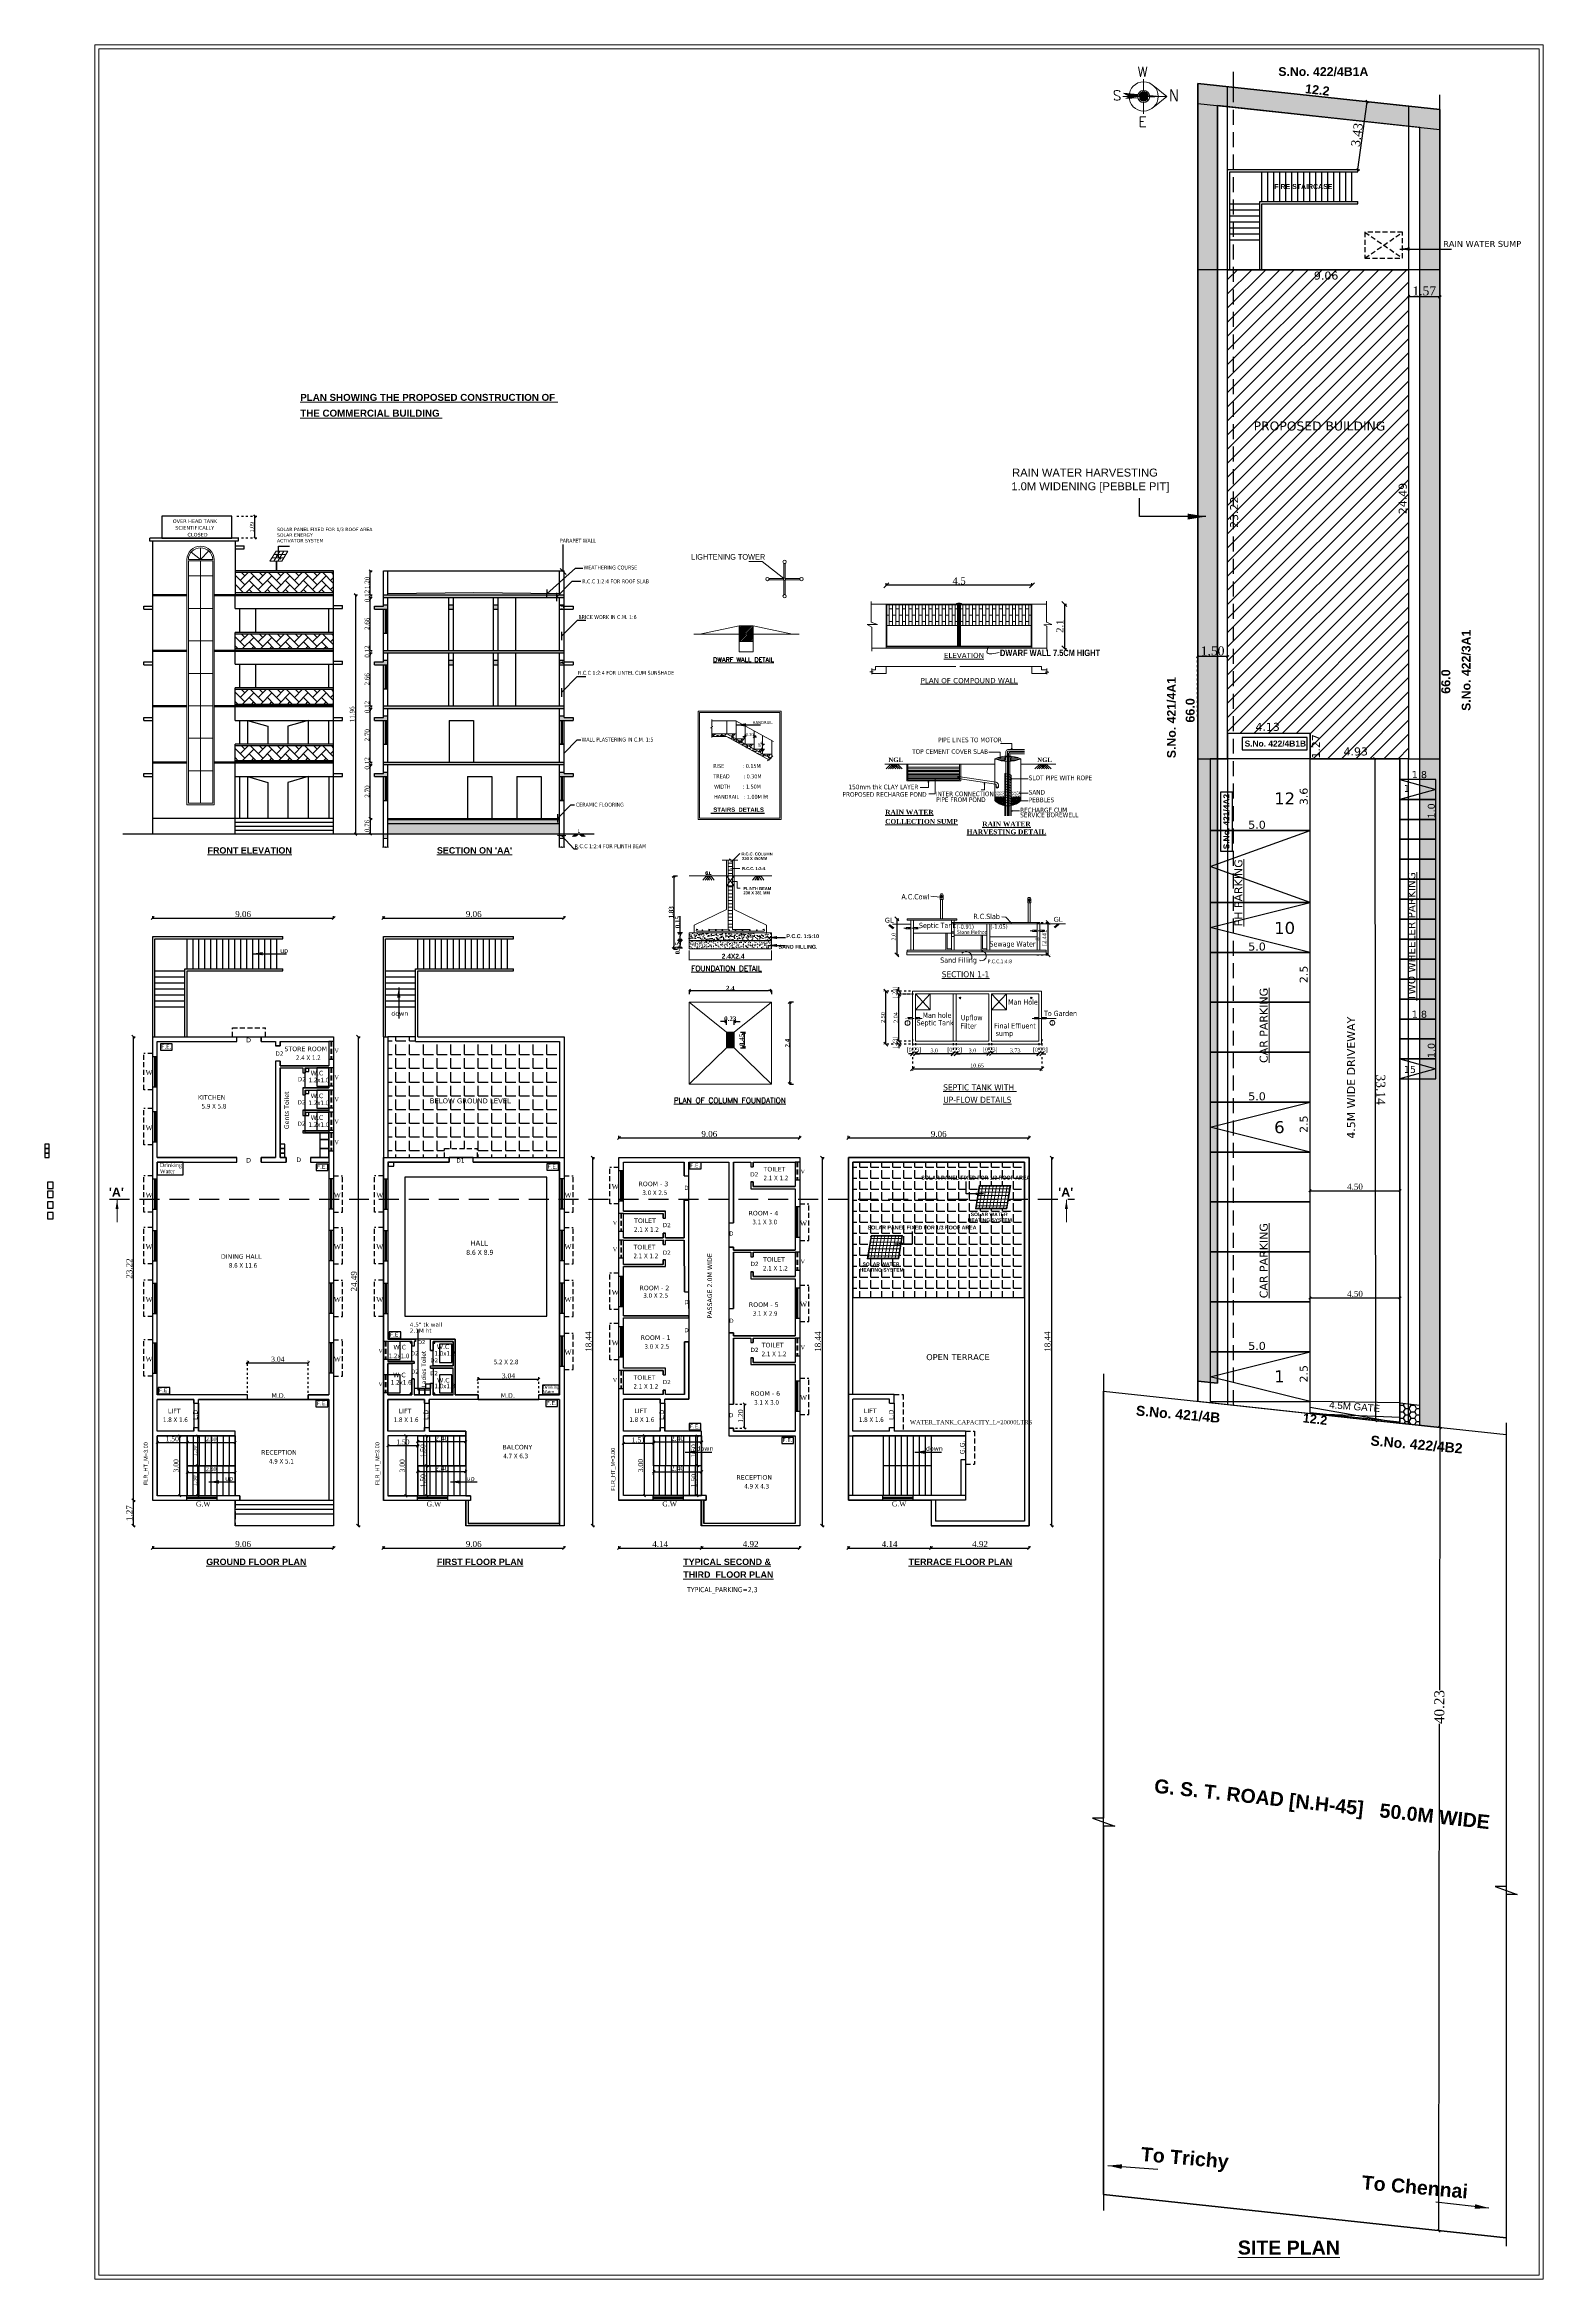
# Model space of a CAD drawing. Header units: metres. Extents: x 5889 to 11933, y -515 to -404.
# Drawn here: x 5888.7 to 5963.8, y -515.5 to -403.6 of the extents above; entities outside this region: 1.
import ezdxf
from ezdxf.enums import TextEntityAlignment as Align

# ---------------------------------------------------------------- set-up
doc = ezdxf.new("R2010")
doc.units = ezdxf.units.M
doc.header["$MEASUREMENT"] = 0
doc.header["$PDMODE"] = 34
for name, pattern in [('DASHDOTX2', [2, 1, -0.5, 0, -0.5]), ('DOT2', [0.125, 0, -0.125]), ('HIDDEN', [0.375, 0.25, -0.125])]:
    doc.linetypes.add(name, pattern=pattern)
doc.layers.get('0').update_dxf_attribs({"lineweight": 18})
doc.layers.get('Defpoints').update_dxf_attribs({"lineweight": 18})
for name, color, linetype, lineweight in [('AS_AT_SITE', 6, 'Continuous', 18), ('BLK_1_FLR_0_CARPET_AREA', 13, 'Continuous', 18), ('BLK_1_FLR_0_DRINKING_WATER', 7, 'Continuous', 18), ('BLK_1_FLR_0_EXIT_WIDTH_DOOR', 2, 'Continuous', 18), ('BLK_1_FLR_0_SP_WC', 54, 'Continuous', 18), ('BLK_1_FLR_0_STAIR_1', 1, 'Continuous', 18), ('BLK_1_FLR_0_STAIR_1_FLIGHT_1', 7, 'Continuous', 0), ('BLK_1_FLR_0_STAIR_1_FLIGHT_2', 7, 'Continuous', 0), ('BLK_1_FLR_0_STAIR_1_LANDING_1', 7, 'Continuous', 0), ('BLK_1_FLR_0_URINAL', 1, 'Continuous', 13), ('BLK_1_FLR_0_WASH', 55, 'Continuous', 18), ('BLK_1_FLR_0_WATER_CLOSET', 1, 'Continuous', 18), ('BLK_1_FLR_1_BLT_UP_AREA', 13, 'Continuous', 18), ('BLK_1_FLR_1_CARPET_AREA', 1, 'Continuous', 18), ('BLK_1_FLR_1_DRINKING_WATER', 7, 'Continuous', 18), ('BLK_1_FLR_1_STAIR_1', 1, 'Continuous', 18), ('BLK_1_FLR_1_STAIR_1_FLIGHT_1', 7, 'Continuous', 18), ('BLK_1_FLR_1_STAIR_1_FLIGHT_2', 7, 'Continuous', 18), ('BLK_1_FLR_1_STAIR_1_LANDING_1', 7, 'Continuous', 18), ('BLK_1_FLR_1_URINAL', 1, 'Continuous', 13), ('BLK_1_FLR_1_WASH', 243, 'Continuous', 18), ('BLK_1_FLR_1_WATER_CLOSET', 213, 'Continuous', 18), ('BLK_1_FLR_2_BLT_UP_AREA', 7, 'Continuous', 18), ('BLK_1_FLR_2_CARPET_AREA', 7, 'Continuous', 18), ('BLK_1_FLR_2_EXIT_WIDTH_DOOR', 5, 'Continuous', 18), ('BLK_1_FLR_2_LIFT_1', 7, 'Continuous', 18), ('BLK_1_FLR_2_STAIR_1', 1, 'Continuous', 18), ('BLK_1_FLR_2_STAIR_1_FLIGHT_1', 7, 'Continuous', 18), ('BLK_1_FLR_2_STAIR_1_FLIGHT_2', 7, 'Continuous', 18), ('BLK_1_FLR_2_STAIR_1_LANDING_1', 7, 'Continuous', 18), ('BLK_1_FLR_4_ROOF_AREA', 54, 'Continuous', 18), ('BLK_1_LVL_0_BLDG_FOOT_PRINT', 1, 'Continuous', 5), ('Dim', 8, 'Continuous', 9), ('DIST_EXIT', 7, 'Continuous', 0), ('DRIVE_WAY', 7, 'Continuous', 18), ('INNERWALL', 6, 'Continuous', 25), ('NORTH_DIRECTION', 7, 'Continuous', 0), ('PER_AISLE_WIDTH', 5, 'Continuous', 18), ('ROAD_WIDTH', 1, 'Continuous', 18), ('SEATING_AREA', 7, 'Continuous', 18), ('TEXT', 4, 'Continuous', 18), ('TOILET_VENTILATION', 6, 'Continuous', 18), ('TWO_WHEELER_DRIVE_WAY', 6, 'Continuous', 18)]:
    doc.layers.add(name, color=color, linetype=linetype, lineweight=lineweight)
for name, color, linetype, plot in [('BLK_1_COVERED_AREA', 140, 'Continuous', False), ('BLK_1_FLR_0_BLT_UP_AREA', 1, 'Continuous', False), ('FMB_OR_PLR', 70, 'Continuous', False), ('PARKING_SLOT', 30, 'Continuous', False), ('SUPER_IMPOSED', 5, 'Continuous', False), ('TWO_WHEELER_PARKING', 2, 'Continuous', False)]:
    doc.layers.add(name, color=color, linetype=linetype, plot=plot)
for name, color, linetype in [('BLK_1_FLR_0_LIFT_1', 30, 'Continuous'), ('BLK_1_FLR_1_EXIT_WIDTH_DOOR', 2, 'Continuous'), ('BLK_1_FLR_1_LIFT_1', 30, 'Continuous'), ('BLK_1_HT_OF_BLDG', 5, 'Continuous'), ('BLK_1_LVL_0_FRONT_SETBACK', 2, 'Continuous'), ('BLK_1_LVL_0_REAR_SETBACK', 11, 'Continuous'), ('BLK_1_LVL_0_SIDE_SETBACK1', 171, 'Continuous'), ('BLK_1_LVL_0_SIDE_SETBACK2', 102, 'Continuous'), ('BLK_1_PLINTH_HEIGHT', 7, 'Continuous'), ('BLK_1_ROOF_WATER_TA1NK_HT', 235, 'Continuous'), ('PLOT_BOUNDARY', 70, 'Continuous'), ('RWH', 130, 'Continuous'), ('SOLAR_PANEL', 3, 'Continuous'), ('SURRENDER_ROAD_WIDTH', 2, 'Continuous'), ('WATER_TANK_CALCULATION', 150, 'Continuous')]:
    doc.layers.add(name, color=color, linetype=linetype)
doc.styles.add('ARIALNARROW', font='ARIALN.TTF')
doc.styles.add('BALA', font='timesbd.ttf', dxfattribs={"height": 0.23})
doc.styles.add('ED', font='romantic.ttf', dxfattribs={"width": 0.96})
doc.styles.add('JSC-Tahoma', font='tahoma.ttf')
doc.styles.add('JSC-Times New Roman', font='timesbd.ttf')
doc.styles.add('R1', font='swisscb.ttf')
doc.styles.add('ROMAND', font='ROMAND.SHX')
doc.styles.add('ROMANS', font='verdana.ttf', dxfattribs={"width": 0.8})
doc.styles.add('ROMANT', font='ROMANT.shx', dxfattribs={"width": 0.9, "height": 200})
doc.styles.add('ROMANTIC', font='arialbd.ttf')
doc.styles.add('RS2', font='romans.shx', dxfattribs={"height": 5})
doc.styles.get("Standard").update_dxf_attribs({"font": 'arial.ttf'})
doc.styles.add('style1', font='times.ttf')
doc.styles.add('TIMES', font='times.ttf')
doc.styles.add('USA TEXT', font='GOTHIC.TTF', dxfattribs={"width": 0.8})
doc.dimstyles.new('ARROW', dxfattribs={"dimscale": 0, "dimtxt": 9, "dimasz": 4, "dimexe": 1, "dimexo": 2, "dimgap": 4, "dimtad": 1, "dimdec": 1, "dimzin": 3, "dimdsep": 46, "dimlunit": 4, "dimtxsty": 'ROMANS', "dimblk": 'OBLIQUE', "dimcen": 0, "dimclrd": 256, "dimclre": 256, "dimclrt": 256, "dimadec": 0, "dimazin": 0, "dimtfac": 1, "dimtdec": 1, "dimtix": 1, "dimtmove": 2, "dimatfit": 0, "dimldrblk": 'OBLIQUE', "dimfxl": 0, "dimtolj": 1, "dimtzin": 3, "dimarcsym": 0})
doc.dimstyles.new('BALA', dxfattribs={"dimtxt": 0.23, "dimasz": 0.15, "dimexe": 0.18, "dimexo": 0.0625, "dimgap": 0.01, "dimtad": 1, "dimzin": 0, "dimdsep": 46, "dimtxsty": 'BALA', "dimblk": 'OPEN90', "dimcen": 0.09, "dimclrd": 5, "dimclrt": 4, "dimadec": 0, "dimazin": 0, "dimtfac": 1, "dimtix": 1, "dimtofl": 0, "dimtmove": 0, "dimatfit": 3, "dimfxl": 0, "dimtolj": 1, "dimtzin": 0, "dimarcsym": 0})
doc.dimstyles.new('main dim', dxfattribs={"dimtxt": 0.15, "dimasz": 0.12, "dimexe": 0.1, "dimexo": 0.1, "dimgap": 0.05, "dimtad": 1, "dimzin": 3, "dimdsep": 46, "dimtxsty": 'style1', "dimblk": 'OBLIQUE', "dimcen": 0.125, "dimclrd": 8, "dimclre": 8, "dimclrt": 7, "dimadec": 0, "dimazin": 0, "dimtfac": 0.8, "dimtix": 1, "dimtofl": 0, "dimtmove": 2, "dimatfit": 0, "dimfxl": 0, "dimtolj": 1, "dimtzin": 0, "dimarcsym": 0})
doc.dimstyles.get("Standard").update_dxf_attribs({"dimtxt": 7.328125, "dimasz": 3, "dimexe": 3, "dimexo": 6, "dimgap": 1, "dimtad": 1, "dimdec": 1, "dimzin": 11, "dimlunit": 4, "dimtxsty": 'Standard', "dimcen": 2.5, "dimdle": 3, "dimclrd": 4, "dimclre": 8, "dimclrt": 1, "dimadec": 0, "dimazin": 0, "dimtfac": 0.5, "dimtdec": 1, "dimtix": 1, "dimtmove": 0, "dimatfit": 3, "dimfxl": 0, "dimlwd": 15, "dimarcsym": 0})
pattern_1 = [(50, (0, -144.4775), (0.358630091, -0.031376067), [0.0375, -0.4125]), (355, (0, -144.4775), (-0.069375667, 0.376096067), [0.03, -0.33]), (100.4514445, (0.0299, -144.4801), (0.289254423, 0.344719995), [0.031870096, -0.350571056]), (46.1842, (0, -144.3775), (0.533620665, -0.08275964), [0.05625, -0.61875]), (96.635635, (0.04447, -144.3844), (0.467330973, 0.4870593), [0.04780517, -0.52585688]), (351.184164, (0, -144.3775), (0.46733097, 0.4870593), [0.045, -0.495]), (21, (0.05, -144.4025), (0.298453526, -0.201309445), [0.0375, -0.4125]), (326, (0.05, -144.4025), (0.121657666, 0.362575023), [0.03, -0.33]), (71.451445, (0.07487, -144.41927), (0.420111188, 0.161265576), [0.031870095, -0.350571056]), (37.5, (0, -144.4775), (0.0060799277, 0.166446927), [0, -0.326, 0, -0.335, 0, -0.33125]), (7.5, (0, -144.4775), (0.1315347687, 0.197205856), [0, -0.191, 0, -0.3185, 0, -0.12625]), (327.5, (-0.1115, -144.4775), (0.266911218, -0.011277436), [0, -0.125, 0, -0.39, 0, -0.5175]), (317.5, (-0.1615, -144.4775), (0.291593085, 0.050052491), [0, -0.1625, 0, -0.259, 0, -0.3675])]

# ---------------------------------------------------------------- blocks, each defined once
blk = doc.blocks.new('_Oblique')
at = {"color": 0, "linetype": 'ByBlock', "lineweight": -2}
blk.add_line((-0.5, -0.5), (0.5, 0.5), dxfattribs=at)
blk = doc.blocks.new('_Open90')
at = {"color": 0, "lineweight": -2}
for p, q in [((0, 0), (-1, 0)), ((-0.5, 0.5), (0, 0)), ((0, 0), (-0.5, -0.5))]:
    blk.add_line(p, q, dxfattribs=at)
blk = doc.blocks.new('*D207')
at = {"color": 0, "linetype": 'HIDDEN', "lineweight": -2}
for p, q in [((5920.23, -445.2), (5920.41, -445.2)), ((5920.23, -448.87), (5920.41, -448.87))]:
    blk.add_line(p, q, dxfattribs=at)
at = {"color": 5, "lineweight": -2}
blk.add_line((5920.23, -445.35), (5920.23, -448.72), dxfattribs=at)
at = {"layer": 'Defpoints', "color": 0, "linetype": 'Continuous', "lineweight": -2}
for p in [(5920.23, -445.2), (5920.23, -448.87), (5920.23, -448.87)]:
    blk.add_point(p, dxfattribs=at)
at = {"color": 5, "linetype": 'Continuous', "lineweight": -2, "xscale": 0.15, "yscale": 0.15, "zscale": 0.15}
for p, rotation in [((5920.23, -445.2), 90), ((5920.23, -448.87), 270)]:
    blk.add_blockref('_Open90', p, dxfattribs=dict(at, rotation=rotation))
at = {"color": 4, "linetype": 'Continuous', "insert": (5920.1, -447.03), "char_height": 0.23, "attachment_point": 5, "rotation": 90, "style": 'BALA'}
blk.add_mtext('\\A1;1.83', dxfattribs=at)
blk = doc.blocks.new('*D208')
at = {"color": 5, "lineweight": -2}
for p, q in [((5922.72, -452.49), (5922.57, -452.49)), ((5923.41, -452.49), (5923.56, -452.49))]:
    blk.add_line(p, q, dxfattribs=at)
at = {"color": 0, "linetype": 'HIDDEN', "lineweight": -2}
for p, q in [((5922.87, -452.67), (5922.87, -452.31)), ((5923.26, -452.67), (5923.26, -452.31))]:
    blk.add_line(p, q, dxfattribs=at)
at = {"layer": 'Defpoints', "color": 0, "linetype": 'Continuous', "lineweight": -2}
for p in [(5922.87, -453.03), (5923.26, -452.49), (5923.26, -453.03)]:
    blk.add_point(p, dxfattribs=at)
at = {"color": 5, "linetype": 'Continuous', "lineweight": -2, "xscale": 0.15, "yscale": 0.15, "zscale": 0.15}
blk.add_blockref('_Open90', (5922.87, -452.49), dxfattribs=at)
at = {"color": 5, "linetype": 'Continuous', "lineweight": -2, "xscale": 0.15, "yscale": 0.15, "zscale": 0.15, "rotation": 180}
blk.add_blockref('_Open90', (5923.26, -452.49), dxfattribs=at)
at = {"color": 4, "linetype": 'Continuous', "insert": (5923.06, -452.36), "char_height": 0.23, "attachment_point": 5, "style": 'BALA'}
blk.add_mtext('\\A1;0.23', dxfattribs=at)
blk = doc.blocks.new('*D209')
at = {"color": 0, "linetype": 'HIDDEN', "lineweight": -2}
for p, q in [((5923.57, -453.03), (5923.93, -453.03)), ((5923.57, -453.82), (5923.93, -453.82))]:
    blk.add_line(p, q, dxfattribs=at)
at = {"color": 5, "lineweight": -2}
blk.add_line((5923.75, -453.18), (5923.75, -453.67), dxfattribs=at)
at = {"layer": 'Defpoints', "color": 0, "linetype": 'Continuous', "lineweight": -2}
for p in [(5923.26, -453.03), (5923.26, -453.82), (5923.75, -453.82)]:
    blk.add_point(p, dxfattribs=at)
at = {"color": 5, "linetype": 'Continuous', "lineweight": -2, "xscale": 0.15, "yscale": 0.15, "zscale": 0.15}
for p, rotation in [((5923.75, -453.03), 90), ((5923.75, -453.82), 270)]:
    blk.add_blockref('_Open90', p, dxfattribs=dict(at, rotation=rotation))
at = {"color": 4, "linetype": 'Continuous', "insert": (5923.63, -453.42), "char_height": 0.23, "attachment_point": 5, "rotation": 90, "style": 'BALA'}
blk.add_mtext('\\A1;0.45', dxfattribs=at)
blk = doc.blocks.new('*D210')
at = {"color": 0, "linetype": 'HIDDEN', "lineweight": -2}
for p, q in [((5926.04, -451.52), (5926.22, -451.52)), ((5926.04, -455.63), (5926.22, -455.63))]:
    blk.add_line(p, q, dxfattribs=at)
at = {"color": 5, "lineweight": -2}
blk.add_line((5926.04, -451.67), (5926.04, -455.48), dxfattribs=at)
at = {"layer": 'Defpoints', "color": 0, "linetype": 'Continuous', "lineweight": -2}
for p in [(5926.04, -451.52), (5926.04, -455.63), (5926.04, -455.63)]:
    blk.add_point(p, dxfattribs=at)
at = {"color": 5, "linetype": 'Continuous', "lineweight": -2, "xscale": 0.15, "yscale": 0.15, "zscale": 0.15}
for p, rotation in [((5926.04, -451.52), 90), ((5926.04, -455.63), 270)]:
    blk.add_blockref('_Open90', p, dxfattribs=dict(at, rotation=rotation))
at = {"color": 4, "linetype": 'Continuous', "insert": (5925.92, -453.58), "char_height": 0.23, "attachment_point": 5, "rotation": 90, "style": 'BALA'}
blk.add_mtext('\\A1;2.4', dxfattribs=at)
blk = doc.blocks.new('*D211')
at = {"color": 0, "linetype": 'HIDDEN', "lineweight": -2}
for p, q in [((5921, -450.95), (5921, -451.13)), ((5925.13, -450.95), (5925.13, -451.13))]:
    blk.add_line(p, q, dxfattribs=at)
at = {"color": 5, "lineweight": -2}
blk.add_line((5921.15, -450.95), (5924.98, -450.95), dxfattribs=at)
at = {"layer": 'Defpoints', "color": 0, "linetype": 'Continuous', "lineweight": -2}
for p in [(5921, -450.95), (5925.13, -450.95), (5925.13, -450.95)]:
    blk.add_point(p, dxfattribs=at)
at = {"color": 5, "linetype": 'Continuous', "lineweight": -2, "xscale": 0.15, "yscale": 0.15, "zscale": 0.15, "rotation": 180}
blk.add_blockref('_Open90', (5921, -450.95), dxfattribs=at)
at = {"color": 5, "linetype": 'Continuous', "lineweight": -2, "xscale": 0.15, "yscale": 0.15, "zscale": 0.15}
blk.add_blockref('_Open90', (5925.13, -450.95), dxfattribs=at)
at = {"color": 4, "linetype": 'Continuous', "insert": (5923.06, -450.83), "char_height": 0.23, "attachment_point": 5, "style": 'BALA'}
blk.add_mtext('\\A1;2.4', dxfattribs=at)
blk = doc.blocks.new('*D212')
at = {"color": 5, "lineweight": -2}
for p, q in [((5920.55, -448.05), (5920.55, -447.22)), ((5920.55, -448.29), (5920.55, -448.2))]:
    blk.add_line(p, q, dxfattribs=at)
at = {"color": 0, "linetype": 'HIDDEN', "lineweight": -2}
for p, q in [((5920.66, -448.05), (5920.37, -448.05)), ((5920.66, -448.44), (5920.37, -448.44))]:
    blk.add_line(p, q, dxfattribs=at)
at = {"layer": 'Defpoints', "color": 0, "linetype": 'Continuous', "lineweight": -2}
for p in [(5920.55, -448.44), (5920.72, -448.05), (5920.72, -448.44)]:
    blk.add_point(p, dxfattribs=at)
at = {"color": 5, "linetype": 'Continuous', "lineweight": -2, "xscale": 0.15, "yscale": 0.15, "zscale": 0.15}
for p, rotation in [((5920.55, -448.05), 90), ((5920.55, -448.44), 270)]:
    blk.add_blockref('_Open90', p, dxfattribs=dict(at, rotation=rotation))
at = {"color": 4, "linetype": 'Continuous', "insert": (5920.42, -447.52), "char_height": 0.23, "attachment_point": 5, "rotation": 90, "style": 'BALA'}
blk.add_mtext('\\A1;0.15', dxfattribs=at)
blk = doc.blocks.new('*D213')
at = {"color": 0, "linetype": 'HIDDEN', "lineweight": -2}
for p, q in [((5920.66, -448.44), (5920.37, -448.44)), ((5920.66, -448.83), (5920.37, -448.83))]:
    blk.add_line(p, q, dxfattribs=at)
at = {"color": 5, "lineweight": -2}
blk.add_line((5920.55, -448.59), (5920.55, -448.68), dxfattribs=at)
at = {"layer": 'Defpoints', "color": 0, "linetype": 'Continuous', "lineweight": -2}
for p in [(5920.72, -448.44), (5920.55, -448.83), (5920.72, -448.83)]:
    blk.add_point(p, dxfattribs=at)
at = {"color": 5, "linetype": 'Continuous', "lineweight": -2, "xscale": 0.15, "yscale": 0.15, "zscale": 0.15}
for p, rotation in [((5920.55, -448.44), 90), ((5920.55, -448.83), 270)]:
    blk.add_blockref('_Open90', p, dxfattribs=dict(at, rotation=rotation))
at = {"color": 4, "linetype": 'Continuous', "insert": (5920.42, -448.83), "char_height": 0.23, "attachment_point": 5, "rotation": 90, "style": 'BALA'}
blk.add_mtext('\\A1;0.15', dxfattribs=at)
blk = doc.blocks.new('_Open30')
at = {"layer": 'INNERWALL', "color": 0, "lineweight": -2}
for p, q in [((-1, 0.3), (0, 0)), ((0, 0), (-1, -0.3)), ((0, 0), (-1, 0))]:
    blk.add_line(p, q, dxfattribs=at)
blk = doc.blocks.new('*D189')
at = {"color": 8, "linetype": 'DOT2', "lineweight": -2}
for p, q in [((5939.8, -431.59), (5939.9, -431.59)), ((5939.8, -433.81), (5939.9, -433.81))]:
    blk.add_line(p, q, dxfattribs=at)
at = {"color": 8, "lineweight": -2}
blk.add_line((5939.8, -431.59), (5939.8, -433.81), dxfattribs=at)
at = {"layer": 'Defpoints', "color": 0, "lineweight": -2}
for p in [(5939.8, -431.59), (5939.8, -433.81), (5939.8, -433.81)]:
    blk.add_point(p, dxfattribs=at)
at = {"color": 8, "lineweight": -2, "xscale": 0.25, "yscale": 0.25, "zscale": 0.25}
for p, rotation in [((5939.8, -431.59), 90), ((5939.8, -433.81), 270)]:
    blk.add_blockref('_Oblique', p, dxfattribs=dict(at, rotation=rotation))
at = {"color": 7, "lineweight": -2, "insert": (5939.57, -432.7), "char_height": 0.35, "attachment_point": 5, "rotation": 90, "style": 'style1'}
blk.add_mtext('\\A1;2.1', dxfattribs=at)
blk = doc.blocks.new('*D190')
at = {"color": 8, "linetype": 'DOT2', "lineweight": -2}
for p, q in [((5930.87, -430.65), (5930.87, -430.55)), ((5938.17, -430.65), (5938.17, -430.55))]:
    blk.add_line(p, q, dxfattribs=at)
at = {"color": 8, "lineweight": -2}
blk.add_line((5938.17, -430.65), (5930.87, -430.65), dxfattribs=at)
at = {"layer": 'Defpoints', "color": 0, "lineweight": -2}
for p in [(5930.87, -430.65), (5930.87, -430.65), (5938.17, -430.65)]:
    blk.add_point(p, dxfattribs=at)
at = {"color": 8, "lineweight": -2, "xscale": 0.25, "yscale": 0.25, "zscale": 0.25, "rotation": 180}
blk.add_blockref('_Oblique', (5930.87, -430.65), dxfattribs=at)
at = {"color": 8, "lineweight": -2, "xscale": 0.25, "yscale": 0.25, "zscale": 0.25}
blk.add_blockref('_Oblique', (5938.17, -430.65), dxfattribs=at)
at = {"color": 7, "lineweight": -2, "insert": (5934.52, -430.43), "char_height": 0.35, "attachment_point": 5, "style": 'style1'}
blk.add_mtext('\\A1;4.5', dxfattribs=at)
blk = doc.blocks.new('*D194')
at = {"color": 8, "linetype": 'DOT2', "lineweight": -2}
for p, q in [((5932.19, -453.38), (5932.19, -454.96)), ((5938.66, -453.38), (5938.66, -454.96))]:
    blk.add_line(p, q, dxfattribs=at)
at = {"color": 8, "lineweight": -2}
blk.add_line((5932.19, -454.86), (5938.66, -454.86), dxfattribs=at)
at = {"layer": 'Defpoints', "color": 0, "lineweight": -2}
for p in [(5932.19, -453.28), (5938.66, -453.28), (5938.66, -454.86)]:
    blk.add_point(p, dxfattribs=at)
at = {"color": 8, "lineweight": -2, "xscale": 0.2, "yscale": 0.2, "zscale": 0.2, "rotation": 180}
blk.add_blockref('_Oblique', (5932.19, -454.86), dxfattribs=at)
at = {"color": 8, "lineweight": -2, "xscale": 0.2, "yscale": 0.2, "zscale": 0.2}
blk.add_blockref('_Oblique', (5938.66, -454.86), dxfattribs=at)
at = {"color": 7, "lineweight": -2, "insert": (5935.42, -454.71), "char_height": 0.2, "attachment_point": 5, "style": 'style1'}
blk.add_mtext('\\A1;10.65', dxfattribs=at)
blk = doc.blocks.new('*D195')
at = {"color": 8, "lineweight": -2}
for p, q in [((5932.19, -454.11), (5931.99, -454.11)), ((5932.33, -454.11), (5932.53, -454.11))]:
    blk.add_line(p, q, dxfattribs=at)
at = {"color": 8, "linetype": 'DOT2', "lineweight": -2}
for p, q in [((5932.19, -453.59), (5932.19, -454.21)), ((5932.33, -453.59), (5932.33, -454.21))]:
    blk.add_line(p, q, dxfattribs=at)
at = {"layer": 'Defpoints', "color": 0, "lineweight": -2}
for p in [(5932.19, -453.49), (5932.19, -454.11), (5932.33, -453.49)]:
    blk.add_point(p, dxfattribs=at)
at = {"color": 8, "lineweight": -2, "xscale": 0.2, "yscale": 0.2, "zscale": 0.2}
blk.add_blockref('_Oblique', (5932.19, -454.11), dxfattribs=at)
at = {"color": 8, "lineweight": -2, "xscale": 0.2, "yscale": 0.2, "zscale": 0.2, "rotation": 180}
blk.add_blockref('_Oblique', (5932.33, -454.11), dxfattribs=at)
at = {"color": 7, "lineweight": -2, "insert": (5932.26, -453.93), "char_height": 0.2, "attachment_point": 5, "style": 'style1'}
blk.add_mtext('\\A1;[0.23]', dxfattribs=at)
blk = doc.blocks.new('*D196')
at = {"color": 8, "linetype": 'DOT2', "lineweight": -2}
for p, q in [((5932.33, -453.59), (5932.33, -454.2)), ((5934.23, -453.59), (5934.23, -454.2))]:
    blk.add_line(p, q, dxfattribs=at)
at = {"color": 8, "lineweight": -2}
blk.add_line((5932.33, -454.1), (5934.23, -454.1), dxfattribs=at)
at = {"layer": 'Defpoints', "color": 0, "lineweight": -2}
for p in [(5932.33, -453.49), (5934.23, -453.49), (5934.23, -454.1)]:
    blk.add_point(p, dxfattribs=at)
at = {"color": 8, "lineweight": -2, "xscale": 0.2, "yscale": 0.2, "zscale": 0.2, "rotation": 180}
blk.add_blockref('_Oblique', (5932.33, -454.1), dxfattribs=at)
at = {"color": 8, "lineweight": -2, "xscale": 0.2, "yscale": 0.2, "zscale": 0.2}
blk.add_blockref('_Oblique', (5934.23, -454.1), dxfattribs=at)
at = {"color": 7, "lineweight": -2, "insert": (5933.28, -453.95), "char_height": 0.2, "attachment_point": 5, "style": 'style1'}
blk.add_mtext('\\A1;3.0', dxfattribs=at)
blk = doc.blocks.new('*D197')
at = {"color": 8, "linetype": 'DOT2', "lineweight": -2}
for p, q in [((5934.37, -453.59), (5934.37, -454.2)), ((5936.01, -453.59), (5936.01, -454.2))]:
    blk.add_line(p, q, dxfattribs=at)
at = {"color": 8, "lineweight": -2}
blk.add_line((5934.37, -454.1), (5936.01, -454.1), dxfattribs=at)
at = {"layer": 'Defpoints', "color": 0, "lineweight": -2}
for p in [(5934.37, -453.49), (5936.01, -453.49), (5936.01, -454.1)]:
    blk.add_point(p, dxfattribs=at)
at = {"color": 8, "lineweight": -2, "xscale": 0.2, "yscale": 0.2, "zscale": 0.2, "rotation": 180}
blk.add_blockref('_Oblique', (5934.37, -454.1), dxfattribs=at)
at = {"color": 8, "lineweight": -2, "xscale": 0.2, "yscale": 0.2, "zscale": 0.2}
blk.add_blockref('_Oblique', (5936.01, -454.1), dxfattribs=at)
at = {"color": 7, "lineweight": -2, "insert": (5935.19, -453.95), "char_height": 0.2, "attachment_point": 5, "style": 'style1'}
blk.add_mtext('\\A1;3.0', dxfattribs=at)
blk = doc.blocks.new('*D198')
at = {"color": 8, "linetype": 'DOT2', "lineweight": -2}
for p, q in [((5936.15, -453.59), (5936.15, -454.2)), ((5938.52, -453.59), (5938.52, -454.2))]:
    blk.add_line(p, q, dxfattribs=at)
at = {"color": 8, "lineweight": -2}
blk.add_line((5936.15, -454.1), (5938.52, -454.1), dxfattribs=at)
at = {"layer": 'Defpoints', "color": 0, "lineweight": -2}
for p in [(5936.15, -453.49), (5938.52, -453.49), (5938.52, -454.1)]:
    blk.add_point(p, dxfattribs=at)
at = {"color": 8, "lineweight": -2, "xscale": 0.2, "yscale": 0.2, "zscale": 0.2, "rotation": 180}
blk.add_blockref('_Oblique', (5936.15, -454.1), dxfattribs=at)
at = {"color": 8, "lineweight": -2, "xscale": 0.2, "yscale": 0.2, "zscale": 0.2}
blk.add_blockref('_Oblique', (5938.52, -454.1), dxfattribs=at)
at = {"color": 7, "lineweight": -2, "insert": (5937.33, -453.95), "char_height": 0.2, "attachment_point": 5, "style": 'style1'}
blk.add_mtext('\\A1;3.73', dxfattribs=at)
blk = doc.blocks.new('*D199')
at = {"color": 8, "linetype": 'DOT2', "lineweight": -2}
for p, q in [((5932.09, -453.49), (5931.4, -453.49)), ((5932.09, -453.63), (5931.4, -453.63))]:
    blk.add_line(p, q, dxfattribs=at)
at = {"color": 8, "lineweight": -2}
for p, q in [((5931.5, -453.49), (5931.5, -453.29)), ((5931.5, -453.63), (5931.5, -453.83))]:
    blk.add_line(p, q, dxfattribs=at)
at = {"layer": 'Defpoints', "color": 0, "lineweight": -2}
for p in [(5931.5, -453.49), (5932.19, -453.49), (5932.19, -453.63)]:
    blk.add_point(p, dxfattribs=at)
at = {"color": 8, "lineweight": -2, "xscale": 0.2, "yscale": 0.2, "zscale": 0.2}
for p, rotation in [((5931.5, -453.49), 270), ((5931.5, -453.63), 90)]:
    blk.add_blockref('_Oblique', p, dxfattribs=dict(at, rotation=rotation))
at = {"color": 7, "lineweight": -2, "insert": (5931.32, -453.56), "char_height": 0.2, "attachment_point": 5, "rotation": 90, "style": 'style1'}
blk.add_mtext('\\A1;[.23]', dxfattribs=at)
blk = doc.blocks.new('*D200')
at = {"color": 8, "linetype": 'DOT2', "lineweight": -2}
for p, q in [((5932.23, -451.12), (5931.4, -451.12)), ((5932.09, -453.49), (5931.4, -453.49))]:
    blk.add_line(p, q, dxfattribs=at)
at = {"color": 8, "lineweight": -2}
blk.add_line((5931.5, -453.49), (5931.5, -451.12), dxfattribs=at)
at = {"layer": 'Defpoints', "color": 0, "lineweight": -2}
for p in [(5931.5, -451.12), (5932.33, -451.12), (5932.19, -453.49)]:
    blk.add_point(p, dxfattribs=at)
at = {"color": 8, "lineweight": -2, "xscale": 0.2, "yscale": 0.2, "zscale": 0.2}
for p, rotation in [((5931.5, -451.12), 90), ((5931.5, -453.49), 270)]:
    blk.add_blockref('_Oblique', p, dxfattribs=dict(at, rotation=rotation))
at = {"color": 7, "lineweight": -2, "insert": (5931.35, -452.3), "char_height": 0.2, "attachment_point": 5, "rotation": 90, "style": 'style1'}
blk.add_mtext('\\A1;2.04', dxfattribs=at)
blk = doc.blocks.new('*D201')
at = {"color": 8, "linetype": 'DOT2', "lineweight": -2}
for p, q in [((5931.45, -450.98), (5930.76, -450.98)), ((5931.45, -453.63), (5930.76, -453.63))]:
    blk.add_line(p, q, dxfattribs=at)
at = {"color": 8, "lineweight": -2}
blk.add_line((5930.86, -453.63), (5930.86, -450.98), dxfattribs=at)
at = {"layer": 'Defpoints', "color": 0, "lineweight": -2}
for p in [(5930.86, -450.98), (5931.55, -450.98), (5931.55, -453.63)]:
    blk.add_point(p, dxfattribs=at)
at = {"color": 8, "lineweight": -2, "xscale": 0.2, "yscale": 0.2, "zscale": 0.2}
for p, rotation in [((5930.86, -450.98), 90), ((5930.86, -453.63), 270)]:
    blk.add_blockref('_Oblique', p, dxfattribs=dict(at, rotation=rotation))
at = {"color": 7, "lineweight": -2, "insert": (5930.71, -452.3), "char_height": 0.2, "attachment_point": 5, "rotation": 90, "style": 'style1'}
blk.add_mtext('\\A1;2.50', dxfattribs=at)
blk = doc.blocks.new('*D202')
at = {"color": 8, "linetype": 'DOT2', "lineweight": -2}
for p, q in [((5938.41, -447.54), (5939.09, -447.54)), ((5938.41, -449.15), (5939.09, -449.15))]:
    blk.add_line(p, q, dxfattribs=at)
at = {"color": 8, "lineweight": -2}
blk.add_line((5938.99, -449.15), (5938.99, -447.54), dxfattribs=at)
at = {"layer": 'Defpoints', "color": 0, "lineweight": -2}
for p in [(5938.31, -447.54), (5938.99, -447.54), (5938.31, -449.15)]:
    blk.add_point(p, dxfattribs=at)
at = {"color": 8, "lineweight": -2, "xscale": 0.2, "yscale": 0.2, "zscale": 0.2}
for p, rotation in [((5938.99, -447.54), 90), ((5938.99, -449.15), 270)]:
    blk.add_blockref('_Oblique', p, dxfattribs=dict(at, rotation=rotation))
at = {"color": 7, "lineweight": -2, "insert": (5938.64, -448.34), "char_height": 0.2, "attachment_point": 5, "rotation": 90, "style": 'style1'}
blk.add_mtext("\\A1;8'\\P[2.44]", dxfattribs=at)
blk = doc.blocks.new('*D203')
at = {"color": 8, "lineweight": -2}
for p, q in [((5934.23, -454.11), (5934.03, -454.11)), ((5934.37, -454.11), (5934.57, -454.11))]:
    blk.add_line(p, q, dxfattribs=at)
at = {"color": 8, "linetype": 'DOT2', "lineweight": -2}
for p, q in [((5934.23, -453.59), (5934.23, -454.21)), ((5934.37, -453.59), (5934.37, -454.21))]:
    blk.add_line(p, q, dxfattribs=at)
at = {"layer": 'Defpoints', "color": 0, "lineweight": -2}
for p in [(5934.23, -453.49), (5934.23, -454.11), (5934.37, -453.49)]:
    blk.add_point(p, dxfattribs=at)
at = {"color": 8, "lineweight": -2, "xscale": 0.2, "yscale": 0.2, "zscale": 0.2}
blk.add_blockref('_Oblique', (5934.23, -454.11), dxfattribs=at)
at = {"color": 8, "lineweight": -2, "xscale": 0.2, "yscale": 0.2, "zscale": 0.2, "rotation": 180}
blk.add_blockref('_Oblique', (5934.37, -454.11), dxfattribs=at)
at = {"color": 7, "lineweight": -2, "insert": (5934.3, -453.93), "char_height": 0.2, "attachment_point": 5, "style": 'style1'}
blk.add_mtext('\\A1;[0.23]', dxfattribs=at)
blk = doc.blocks.new('*D204')
at = {"color": 8, "lineweight": -2}
for p, q in [((5936.01, -454.1), (5935.81, -454.1)), ((5936.15, -454.1), (5936.35, -454.1))]:
    blk.add_line(p, q, dxfattribs=at)
at = {"color": 8, "linetype": 'DOT2', "lineweight": -2}
for p, q in [((5936.01, -453.58), (5936.01, -454.2)), ((5936.15, -453.58), (5936.15, -454.2))]:
    blk.add_line(p, q, dxfattribs=at)
at = {"layer": 'Defpoints', "color": 0, "lineweight": -2}
for p in [(5936.01, -453.48), (5936.01, -454.1), (5936.15, -453.48)]:
    blk.add_point(p, dxfattribs=at)
at = {"color": 8, "lineweight": -2, "xscale": 0.2, "yscale": 0.2, "zscale": 0.2}
blk.add_blockref('_Oblique', (5936.01, -454.1), dxfattribs=at)
at = {"color": 8, "lineweight": -2, "xscale": 0.2, "yscale": 0.2, "zscale": 0.2, "rotation": 180}
blk.add_blockref('_Oblique', (5936.15, -454.1), dxfattribs=at)
at = {"color": 7, "lineweight": -2, "insert": (5936.08, -453.92), "char_height": 0.2, "attachment_point": 5, "style": 'style1'}
blk.add_mtext('\\A1;[0.23]', dxfattribs=at)
blk = doc.blocks.new('*D205')
at = {"color": 8, "lineweight": -2}
for p, q in [((5938.52, -454.11), (5938.32, -454.11)), ((5938.66, -454.11), (5938.86, -454.11))]:
    blk.add_line(p, q, dxfattribs=at)
at = {"color": 8, "linetype": 'DOT2', "lineweight": -2}
for p, q in [((5938.52, -453.59), (5938.52, -454.21)), ((5938.66, -453.59), (5938.66, -454.21))]:
    blk.add_line(p, q, dxfattribs=at)
at = {"layer": 'Defpoints', "color": 0, "lineweight": -2}
for p in [(5938.52, -453.49), (5938.52, -454.11), (5938.66, -453.49)]:
    blk.add_point(p, dxfattribs=at)
at = {"color": 8, "lineweight": -2, "xscale": 0.2, "yscale": 0.2, "zscale": 0.2}
blk.add_blockref('_Oblique', (5938.52, -454.11), dxfattribs=at)
at = {"color": 8, "lineweight": -2, "xscale": 0.2, "yscale": 0.2, "zscale": 0.2, "rotation": 180}
blk.add_blockref('_Oblique', (5938.66, -454.11), dxfattribs=at)
at = {"color": 7, "lineweight": -2, "insert": (5938.59, -453.93), "char_height": 0.2, "attachment_point": 5, "style": 'style1'}
blk.add_mtext('\\A1;[0.23]', dxfattribs=at)
blk = doc.blocks.new('*D206')
at = {"color": 8, "linetype": 'DOT2', "lineweight": -2}
for p, q in [((5932.09, -450.98), (5931.4, -450.98)), ((5932.09, -451.12), (5931.4, -451.12))]:
    blk.add_line(p, q, dxfattribs=at)
at = {"color": 8, "lineweight": -2}
for p, q in [((5931.5, -450.98), (5931.5, -450.78)), ((5931.5, -451.12), (5931.5, -451.32))]:
    blk.add_line(p, q, dxfattribs=at)
at = {"layer": 'Defpoints', "color": 0, "lineweight": -2}
for p in [(5931.5, -450.98), (5932.19, -450.98), (5932.19, -451.12)]:
    blk.add_point(p, dxfattribs=at)
at = {"color": 8, "lineweight": -2, "xscale": 0.2, "yscale": 0.2, "zscale": 0.2}
for p, rotation in [((5931.5, -450.98), 270), ((5931.5, -451.12), 90)]:
    blk.add_blockref('_Oblique', p, dxfattribs=dict(at, rotation=rotation))
at = {"color": 7, "lineweight": -2, "insert": (5931.32, -451.05), "char_height": 0.2, "attachment_point": 5, "rotation": 90, "style": 'style1'}
blk.add_mtext('\\A1;[.23]', dxfattribs=at)
blk = doc.blocks.new('*D191')
at = {"color": 8, "linetype": 'DOT2', "lineweight": -2}
for p, q in [((5931.4, -447.36), (5931.5, -447.36)), ((5931.4, -449.15), (5931.5, -449.15))]:
    blk.add_line(p, q, dxfattribs=at)
at = {"color": 8, "lineweight": -2}
blk.add_line((5931.4, -447.36), (5931.4, -449.15), dxfattribs=at)
at = {"layer": 'Defpoints', "color": 0, "lineweight": -2}
for p in [(5931.4, -447.36), (5931.4, -449.15), (5931.4, -449.15)]:
    blk.add_point(p, dxfattribs=at)
at = {"color": 8, "lineweight": -2, "xscale": 0.2, "yscale": 0.2, "zscale": 0.2}
for p, rotation in [((5931.4, -447.36), 90), ((5931.4, -449.15), 270)]:
    blk.add_blockref('_Oblique', p, dxfattribs=dict(at, rotation=rotation))
at = {"color": 7, "lineweight": -2, "insert": (5931.25, -448.25), "char_height": 0.2, "attachment_point": 5, "rotation": 90, "style": 'style1'}
blk.add_mtext('\\A1;2.0', dxfattribs=at)
blk = doc.blocks.new('*D192')
at = {"color": 8, "lineweight": -2}
for p, q in [((5924.68, -438.6), (5924.68, -438.48)), ((5924.68, -438.86), (5924.68, -438.98))]:
    blk.add_line(p, q, dxfattribs=at)
at = {"color": 8, "linetype": 'DOT2', "lineweight": -2}
for p, q in [((5924.68, -438.6), (5924.78, -438.6)), ((5924.68, -438.86), (5924.78, -438.86))]:
    blk.add_line(p, q, dxfattribs=at)
at = {"layer": 'Defpoints', "color": 0, "lineweight": -2}
for p in [(5924.68, -438.6), (5924.68, -438.86), (5924.68, -438.86)]:
    blk.add_point(p, dxfattribs=at)
at = {"color": 8, "lineweight": -2, "xscale": 0.12, "yscale": 0.12, "zscale": 0.12}
for p, rotation in [((5924.68, -438.6), 270), ((5924.68, -438.86), 90)]:
    blk.add_blockref('_Oblique', p, dxfattribs=dict(at, rotation=rotation))
at = {"color": 7, "insert": (5924.55, -438.73), "char_height": 0.15, "attachment_point": 5, "rotation": 90, "style": 'style1'}
blk.add_mtext('\\A1;0.15', dxfattribs=at)
blk = doc.blocks.new('*D193')
at = {"color": 8, "lineweight": -2}
for p, q in [((5923.81, -438.24), (5923.69, -438.24)), ((5924.26, -438.24), (5924.38, -438.24))]:
    blk.add_line(p, q, dxfattribs=at)
at = {"color": 8, "linetype": 'DOT2', "lineweight": -2}
for p, q in [((5923.81, -438.24), (5923.81, -438.14)), ((5924.26, -438.24), (5924.26, -438.14))]:
    blk.add_line(p, q, dxfattribs=at)
at = {"layer": 'Defpoints', "color": 0, "lineweight": -2}
for p in [(5923.81, -438.24), (5924.26, -438.24), (5924.26, -438.24)]:
    blk.add_point(p, dxfattribs=at)
at = {"color": 8, "lineweight": -2, "xscale": 0.12, "yscale": 0.12, "zscale": 0.12}
blk.add_blockref('_Oblique', (5923.81, -438.24), dxfattribs=at)
at = {"color": 8, "lineweight": -2, "xscale": 0.12, "yscale": 0.12, "zscale": 0.12, "rotation": 180}
blk.add_blockref('_Oblique', (5924.26, -438.24), dxfattribs=at)
at = {"color": 7, "insert": (5924.03, -438.12), "char_height": 0.15, "attachment_point": 5, "style": 'style1'}
blk.add_mtext('\\A1;0.30', dxfattribs=at)
blk = doc.blocks.new('*D188')
at = {"layer": 'BLK_1_ROOF_WATER_TA1NK_HT', "color": 8, "linetype": 'DOT2', "lineweight": -2}
for p, q in [((5898.35, -427.19), (5899.35, -427.19)), ((5898.35, -428.28), (5899.35, -428.28))]:
    blk.add_line(p, q, dxfattribs=at)
at = {"layer": 'BLK_1_ROOF_WATER_TA1NK_HT', "color": 8, "lineweight": -2}
blk.add_line((5899.25, -428.28), (5899.25, -427.19), dxfattribs=at)
at = {"layer": 'Defpoints', "color": 0, "lineweight": -2}
for p in [(5898.25, -427.19), (5899.25, -427.19), (5898.25, -428.28)]:
    blk.add_point(p, dxfattribs=at)
at = {"layer": 'BLK_1_ROOF_WATER_TA1NK_HT', "color": 8, "lineweight": -2, "xscale": 0.12, "yscale": 0.12, "zscale": 0.12}
for p, rotation in [((5899.25, -427.19), 90), ((5899.25, -428.28), 270)]:
    blk.add_blockref('_Oblique', p, dxfattribs=dict(at, rotation=rotation))
at = {"layer": 'BLK_1_ROOF_WATER_TA1NK_HT', "color": 7, "insert": (5899.1, -427.74), "char_height": 0.2, "attachment_point": 5, "rotation": 90, "style": 'style1'}
blk.add_mtext('\\A1;1.09', dxfattribs=at)
blk = doc.blocks.new('*D173')
at = {"color": 8, "linetype": 'DOT2', "lineweight": -2}
for p, q in [((5893.16, -453.26), (5893.26, -453.26)), ((5893.16, -476.48), (5893.26, -476.48))]:
    blk.add_line(p, q, dxfattribs=at)
at = {"color": 8, "lineweight": -2}
blk.add_line((5893.16, -453.26), (5893.16, -476.48), dxfattribs=at)
at = {"layer": 'Defpoints', "color": 0, "lineweight": -2}
for p in [(5893.16, -453.26), (5893.16, -476.48), (5893.16, -476.48)]:
    blk.add_point(p, dxfattribs=at)
at = {"color": 8, "lineweight": -2, "xscale": 0.15, "yscale": 0.15, "zscale": 0.15}
for p, rotation in [((5893.16, -453.26), 90), ((5893.16, -476.48), 270)]:
    blk.add_blockref('_Oblique', p, dxfattribs=dict(at, rotation=rotation))
at = {"color": 7, "insert": (5892.96, -464.87), "char_height": 0.3, "attachment_point": 5, "rotation": 90, "style": 'style1'}
blk.add_mtext('\\A1;23.22', dxfattribs=at)
blk = doc.blocks.new('*D174')
at = {"color": 8, "linetype": 'DOT2', "lineweight": -2}
for p, q in [((5894.13, -447.32), (5894.13, -447.22)), ((5903.19, -447.32), (5903.19, -447.22))]:
    blk.add_line(p, q, dxfattribs=at)
at = {"color": 8, "lineweight": -2}
blk.add_line((5894.13, -447.32), (5903.19, -447.32), dxfattribs=at)
at = {"layer": 'Defpoints', "color": 0, "lineweight": -2}
for p in [(5894.13, -447.32), (5903.19, -447.32), (5903.19, -447.32)]:
    blk.add_point(p, dxfattribs=at)
at = {"color": 8, "lineweight": -2, "xscale": 0.15, "yscale": 0.15, "zscale": 0.15, "rotation": 180}
blk.add_blockref('_Oblique', (5894.13, -447.32), dxfattribs=at)
at = {"color": 8, "lineweight": -2, "xscale": 0.15, "yscale": 0.15, "zscale": 0.15}
blk.add_blockref('_Oblique', (5903.19, -447.32), dxfattribs=at)
at = {"color": 7, "insert": (5898.66, -447.12), "char_height": 0.3, "attachment_point": 5, "style": 'style1'}
blk.add_mtext('\\A1;9.06', dxfattribs=at)
blk = doc.blocks.new('*D175')
at = {"color": 8, "linetype": 'DOT2', "lineweight": -2}
for p, q in [((5904.42, -453.26), (5904.52, -453.26)), ((5904.42, -477.75), (5904.52, -477.75))]:
    blk.add_line(p, q, dxfattribs=at)
at = {"color": 8, "lineweight": -2}
blk.add_line((5904.42, -453.26), (5904.42, -477.75), dxfattribs=at)
at = {"layer": 'Defpoints', "color": 0, "lineweight": -2}
for p in [(5904.42, -453.26), (5904.42, -477.75), (5904.42, -477.75)]:
    blk.add_point(p, dxfattribs=at)
at = {"color": 8, "lineweight": -2, "xscale": 0.15, "yscale": 0.15, "zscale": 0.15}
for p, rotation in [((5904.42, -453.26), 90), ((5904.42, -477.75), 270)]:
    blk.add_blockref('_Oblique', p, dxfattribs=dict(at, rotation=rotation))
at = {"color": 7, "insert": (5904.21, -465.51), "char_height": 0.3, "attachment_point": 5, "rotation": 90, "style": 'style1'}
blk.add_mtext('\\A1;24.49', dxfattribs=at)
blk = doc.blocks.new('*D176')
at = {"color": 8, "linetype": 'DOT2', "lineweight": -2}
for p, q in [((5893.16, -476.48), (5893.26, -476.48)), ((5893.16, -477.75), (5893.26, -477.75))]:
    blk.add_line(p, q, dxfattribs=at)
at = {"color": 8, "lineweight": -2}
blk.add_line((5893.16, -476.48), (5893.16, -477.75), dxfattribs=at)
at = {"layer": 'Defpoints', "color": 0, "lineweight": -2}
for p in [(5893.16, -476.48), (5893.16, -477.75), (5893.16, -477.75)]:
    blk.add_point(p, dxfattribs=at)
at = {"color": 8, "lineweight": -2, "xscale": 0.15, "yscale": 0.15, "zscale": 0.15}
for p, rotation in [((5893.16, -476.48), 90), ((5893.16, -477.75), 270)]:
    blk.add_blockref('_Oblique', p, dxfattribs=dict(at, rotation=rotation))
at = {"color": 7, "insert": (5892.96, -477.12), "char_height": 0.3, "attachment_point": 5, "rotation": 90, "style": 'style1'}
blk.add_mtext('\\A1;1.27', dxfattribs=at)
blk = doc.blocks.new('*D177')
at = {"color": 8, "linetype": 'DOT2', "lineweight": -2}
for p, q in [((5894.13, -478.87), (5894.13, -478.77)), ((5903.19, -478.87), (5903.19, -478.77))]:
    blk.add_line(p, q, dxfattribs=at)
at = {"color": 8, "lineweight": -2}
blk.add_line((5894.13, -478.87), (5903.19, -478.87), dxfattribs=at)
at = {"layer": 'Defpoints', "color": 0, "lineweight": -2}
for p in [(5894.13, -478.87), (5903.19, -478.87), (5903.19, -478.87)]:
    blk.add_point(p, dxfattribs=at)
at = {"color": 8, "lineweight": -2, "xscale": 0.15, "yscale": 0.15, "zscale": 0.15, "rotation": 180}
blk.add_blockref('_Oblique', (5894.13, -478.87), dxfattribs=at)
at = {"color": 8, "lineweight": -2, "xscale": 0.15, "yscale": 0.15, "zscale": 0.15}
blk.add_blockref('_Oblique', (5903.19, -478.87), dxfattribs=at)
at = {"color": 7, "insert": (5898.66, -478.67), "char_height": 0.3, "attachment_point": 5, "style": 'style1'}
blk.add_mtext('\\A1;9.06', dxfattribs=at)
blk = doc.blocks.new('*D178')
at = {"color": 8, "linetype": 'DOT2', "lineweight": -2}
for p, q in [((5905.68, -478.87), (5905.68, -478.77)), ((5914.74, -478.87), (5914.74, -478.77))]:
    blk.add_line(p, q, dxfattribs=at)
at = {"color": 8, "lineweight": -2}
blk.add_line((5905.68, -478.87), (5914.74, -478.87), dxfattribs=at)
at = {"layer": 'Defpoints', "color": 0, "lineweight": -2}
for p in [(5905.68, -478.87), (5914.74, -478.87), (5914.74, -478.87)]:
    blk.add_point(p, dxfattribs=at)
at = {"color": 8, "lineweight": -2, "xscale": 0.15, "yscale": 0.15, "zscale": 0.15, "rotation": 180}
blk.add_blockref('_Oblique', (5905.68, -478.87), dxfattribs=at)
at = {"color": 8, "lineweight": -2, "xscale": 0.15, "yscale": 0.15, "zscale": 0.15}
blk.add_blockref('_Oblique', (5914.74, -478.87), dxfattribs=at)
at = {"color": 7, "insert": (5910.21, -478.67), "char_height": 0.3, "attachment_point": 5, "style": 'style1'}
blk.add_mtext('\\A1;9.06', dxfattribs=at)
blk = doc.blocks.new('*D186')
at = {"color": 8, "linetype": 'DOT2', "lineweight": -2}
for p, q in [((5917.48, -478.87), (5917.48, -478.77)), ((5921.62, -478.87), (5921.62, -478.77))]:
    blk.add_line(p, q, dxfattribs=at)
at = {"color": 8, "lineweight": -2}
blk.add_line((5917.48, -478.87), (5921.62, -478.87), dxfattribs=at)
at = {"layer": 'Defpoints', "color": 0, "lineweight": -2}
for p in [(5917.48, -478.87), (5921.62, -478.87), (5921.62, -478.87)]:
    blk.add_point(p, dxfattribs=at)
at = {"color": 8, "lineweight": -2, "xscale": 0.15, "yscale": 0.15, "zscale": 0.15, "rotation": 180}
blk.add_blockref('_Oblique', (5917.48, -478.87), dxfattribs=at)
at = {"color": 8, "lineweight": -2, "xscale": 0.15, "yscale": 0.15, "zscale": 0.15}
blk.add_blockref('_Oblique', (5921.62, -478.87), dxfattribs=at)
at = {"color": 7, "insert": (5919.55, -478.67), "char_height": 0.3, "attachment_point": 5, "style": 'style1'}
blk.add_mtext('\\A1;4.14', dxfattribs=at)
blk = doc.blocks.new('*D187')
at = {"color": 8, "linetype": 'DOT2', "lineweight": -2}
for p, q in [((5921.62, -478.87), (5921.62, -478.77)), ((5926.54, -478.87), (5926.54, -478.77))]:
    blk.add_line(p, q, dxfattribs=at)
at = {"color": 8, "lineweight": -2}
blk.add_line((5921.62, -478.87), (5926.54, -478.87), dxfattribs=at)
at = {"layer": 'Defpoints', "color": 0, "lineweight": -2}
for p in [(5921.62, -478.87), (5926.54, -478.87), (5926.54, -478.87)]:
    blk.add_point(p, dxfattribs=at)
at = {"color": 8, "lineweight": -2, "xscale": 0.15, "yscale": 0.15, "zscale": 0.15, "rotation": 180}
blk.add_blockref('_Oblique', (5921.62, -478.87), dxfattribs=at)
at = {"color": 8, "lineweight": -2, "xscale": 0.15, "yscale": 0.15, "zscale": 0.15}
blk.add_blockref('_Oblique', (5926.54, -478.87), dxfattribs=at)
at = {"color": 7, "insert": (5924.08, -478.67), "char_height": 0.3, "attachment_point": 5, "style": 'style1'}
blk.add_mtext('\\A1;4.92', dxfattribs=at)
blk = doc.blocks.new('*D179')
at = {"color": 8, "linetype": 'DOT2', "lineweight": -2}
for p, q in [((5916.16, -459.31), (5916.26, -459.31)), ((5916.16, -477.75), (5916.26, -477.75))]:
    blk.add_line(p, q, dxfattribs=at)
at = {"color": 8, "lineweight": -2}
blk.add_line((5916.16, -459.31), (5916.16, -477.75), dxfattribs=at)
at = {"layer": 'Defpoints', "color": 0, "lineweight": -2}
for p in [(5916.16, -459.31), (5916.16, -477.75), (5916.16, -477.75)]:
    blk.add_point(p, dxfattribs=at)
at = {"color": 8, "lineweight": -2, "xscale": 0.15, "yscale": 0.15, "zscale": 0.15}
for p, rotation in [((5916.16, -459.31), 90), ((5916.16, -477.75), 270)]:
    blk.add_blockref('_Oblique', p, dxfattribs=dict(at, rotation=rotation))
at = {"color": 7, "insert": (5915.96, -468.53), "char_height": 0.3, "attachment_point": 5, "rotation": 90, "style": 'style1'}
blk.add_mtext('\\A1;18.44', dxfattribs=at)
blk = doc.blocks.new('*D180')
at = {"color": 8, "linetype": 'DOT2', "lineweight": -2}
for p, q in [((5917.48, -458.33), (5917.48, -458.23)), ((5926.54, -458.33), (5926.54, -458.23))]:
    blk.add_line(p, q, dxfattribs=at)
at = {"color": 8, "lineweight": -2}
blk.add_line((5917.48, -458.33), (5926.54, -458.33), dxfattribs=at)
at = {"layer": 'Defpoints', "color": 0, "lineweight": -2}
for p in [(5917.48, -458.33), (5926.54, -458.33), (5926.54, -458.33)]:
    blk.add_point(p, dxfattribs=at)
at = {"color": 8, "lineweight": -2, "xscale": 0.15, "yscale": 0.15, "zscale": 0.15, "rotation": 180}
blk.add_blockref('_Oblique', (5917.48, -458.33), dxfattribs=at)
at = {"color": 8, "lineweight": -2, "xscale": 0.15, "yscale": 0.15, "zscale": 0.15}
blk.add_blockref('_Oblique', (5926.54, -458.33), dxfattribs=at)
at = {"color": 7, "insert": (5922.01, -458.13), "char_height": 0.3, "attachment_point": 5, "style": 'style1'}
blk.add_mtext('\\A1;9.06', dxfattribs=at)
blk = doc.blocks.new('*D181')
at = {"color": 8, "linetype": 'DOT2', "lineweight": -2}
for p, q in [((5927.66, -459.31), (5927.76, -459.31)), ((5927.66, -477.75), (5927.76, -477.75))]:
    blk.add_line(p, q, dxfattribs=at)
at = {"color": 8, "lineweight": -2}
blk.add_line((5927.66, -459.31), (5927.66, -477.75), dxfattribs=at)
at = {"layer": 'Defpoints', "color": 0, "lineweight": -2}
for p in [(5927.66, -459.31), (5927.66, -477.75), (5927.66, -477.75)]:
    blk.add_point(p, dxfattribs=at)
at = {"color": 8, "lineweight": -2, "xscale": 0.15, "yscale": 0.15, "zscale": 0.15}
for p, rotation in [((5927.66, -459.31), 90), ((5927.66, -477.75), 270)]:
    blk.add_blockref('_Oblique', p, dxfattribs=dict(at, rotation=rotation))
at = {"color": 7, "insert": (5927.45, -468.53), "char_height": 0.3, "attachment_point": 5, "rotation": 90, "style": 'style1'}
blk.add_mtext('\\A1;18.44', dxfattribs=at)
blk = doc.blocks.new('*D182')
at = {"color": 8, "linetype": 'DOT2', "lineweight": -2}
for p, q in [((5928.97, -478.87), (5928.97, -478.77)), ((5933.11, -478.87), (5933.11, -478.77))]:
    blk.add_line(p, q, dxfattribs=at)
at = {"color": 8, "lineweight": -2}
blk.add_line((5928.97, -478.87), (5933.11, -478.87), dxfattribs=at)
at = {"layer": 'Defpoints', "color": 0, "lineweight": -2}
for p in [(5928.97, -478.87), (5933.11, -478.87), (5933.11, -478.87)]:
    blk.add_point(p, dxfattribs=at)
at = {"color": 8, "lineweight": -2, "xscale": 0.15, "yscale": 0.15, "zscale": 0.15, "rotation": 180}
blk.add_blockref('_Oblique', (5928.97, -478.87), dxfattribs=at)
at = {"color": 8, "lineweight": -2, "xscale": 0.15, "yscale": 0.15, "zscale": 0.15}
blk.add_blockref('_Oblique', (5933.11, -478.87), dxfattribs=at)
at = {"color": 7, "insert": (5931.04, -478.67), "char_height": 0.3, "attachment_point": 5, "style": 'style1'}
blk.add_mtext('\\A1;4.14', dxfattribs=at)
blk = doc.blocks.new('*D183')
at = {"color": 8, "linetype": 'DOT2', "lineweight": -2}
for p, q in [((5933.11, -478.87), (5933.11, -478.77)), ((5938.03, -478.87), (5938.03, -478.77))]:
    blk.add_line(p, q, dxfattribs=at)
at = {"color": 8, "lineweight": -2}
blk.add_line((5933.11, -478.87), (5938.03, -478.87), dxfattribs=at)
at = {"layer": 'Defpoints', "color": 0, "lineweight": -2}
for p in [(5933.11, -478.87), (5938.03, -478.87), (5938.03, -478.87)]:
    blk.add_point(p, dxfattribs=at)
at = {"color": 8, "lineweight": -2, "xscale": 0.15, "yscale": 0.15, "zscale": 0.15, "rotation": 180}
blk.add_blockref('_Oblique', (5933.11, -478.87), dxfattribs=at)
at = {"color": 8, "lineweight": -2, "xscale": 0.15, "yscale": 0.15, "zscale": 0.15}
blk.add_blockref('_Oblique', (5938.03, -478.87), dxfattribs=at)
at = {"color": 7, "insert": (5935.57, -478.67), "char_height": 0.3, "attachment_point": 5, "style": 'style1'}
blk.add_mtext('\\A1;4.92', dxfattribs=at)
blk = doc.blocks.new('*D184')
at = {"color": 8, "linetype": 'DOT2', "lineweight": -2}
for p, q in [((5928.97, -458.33), (5928.97, -458.23)), ((5938.03, -458.33), (5938.03, -458.23))]:
    blk.add_line(p, q, dxfattribs=at)
at = {"color": 8, "lineweight": -2}
blk.add_line((5928.97, -458.33), (5938.03, -458.33), dxfattribs=at)
at = {"layer": 'Defpoints', "color": 0, "lineweight": -2}
for p in [(5928.97, -458.33), (5938.03, -458.33), (5938.03, -458.33)]:
    blk.add_point(p, dxfattribs=at)
at = {"color": 8, "lineweight": -2, "xscale": 0.15, "yscale": 0.15, "zscale": 0.15, "rotation": 180}
blk.add_blockref('_Oblique', (5928.97, -458.33), dxfattribs=at)
at = {"color": 8, "lineweight": -2, "xscale": 0.15, "yscale": 0.15, "zscale": 0.15}
blk.add_blockref('_Oblique', (5938.03, -458.33), dxfattribs=at)
at = {"color": 7, "insert": (5933.5, -458.13), "char_height": 0.3, "attachment_point": 5, "style": 'style1'}
blk.add_mtext('\\A1;9.06', dxfattribs=at)
blk = doc.blocks.new('*D185')
at = {"color": 8, "linetype": 'DOT2', "lineweight": -2}
for p, q in [((5939.15, -459.31), (5939.25, -459.31)), ((5939.15, -477.75), (5939.25, -477.75))]:
    blk.add_line(p, q, dxfattribs=at)
at = {"color": 8, "lineweight": -2}
blk.add_line((5939.15, -459.31), (5939.15, -477.75), dxfattribs=at)
at = {"layer": 'Defpoints', "color": 0, "lineweight": -2}
for p in [(5939.15, -459.31), (5939.15, -477.75), (5939.15, -477.75)]:
    blk.add_point(p, dxfattribs=at)
at = {"color": 8, "lineweight": -2, "xscale": 0.15, "yscale": 0.15, "zscale": 0.15}
for p, rotation in [((5939.15, -459.31), 90), ((5939.15, -477.75), 270)]:
    blk.add_blockref('_Oblique', p, dxfattribs=dict(at, rotation=rotation))
at = {"color": 7, "insert": (5938.95, -468.53), "char_height": 0.3, "attachment_point": 5, "rotation": 90, "style": 'style1'}
blk.add_mtext('\\A1;18.44', dxfattribs=at)
blk = doc.blocks.new('*D165')
at = {"layer": 'BLK_1_PLINTH_HEIGHT', "color": 8, "linetype": 'DOT2', "lineweight": -2}
for p, q in [((5905.03, -442.33), (5905.13, -442.33)), ((5905.03, -443.1), (5905.13, -443.1))]:
    blk.add_line(p, q, dxfattribs=at)
at = {"layer": 'BLK_1_PLINTH_HEIGHT', "color": 8, "lineweight": -2}
blk.add_line((5905.03, -442.33), (5905.03, -443.1), dxfattribs=at)
at = {"layer": 'Defpoints', "color": 0, "lineweight": -2}
for p in [(5905.03, -442.33), (5905.03, -443.1), (5905.03, -443.1)]:
    blk.add_point(p, dxfattribs=at)
at = {"layer": 'BLK_1_PLINTH_HEIGHT', "color": 8, "lineweight": -2, "xscale": 0.12, "yscale": 0.12, "zscale": 0.12}
for p, rotation in [((5905.03, -442.33), 90), ((5905.03, -443.1), 270)]:
    blk.add_blockref('_Oblique', p, dxfattribs=dict(at, rotation=rotation))
at = {"layer": 'BLK_1_PLINTH_HEIGHT', "color": 7, "insert": (5904.87, -442.71), "char_height": 0.23, "attachment_point": 5, "rotation": 90, "style": 'style1'}
blk.add_mtext('\\A1;0.76', dxfattribs=at)
blk = doc.blocks.new('*D166')
at = {"color": 8, "linetype": 'DOT2', "lineweight": -2}
for p, q in [((5905.03, -439.63), (5905.13, -439.63)), ((5905.03, -442.33), (5905.13, -442.33))]:
    blk.add_line(p, q, dxfattribs=at)
at = {"color": 8, "lineweight": -2}
blk.add_line((5905.03, -442.33), (5905.03, -439.63), dxfattribs=at)
at = {"layer": 'Defpoints', "color": 0, "lineweight": -2}
for p in [(5905.03, -439.63), (5905.03, -439.63), (5905.03, -442.33)]:
    blk.add_point(p, dxfattribs=at)
at = {"color": 8, "lineweight": -2, "xscale": 0.12, "yscale": 0.12, "zscale": 0.12}
for p, rotation in [((5905.03, -439.63), 90), ((5905.03, -442.33), 270)]:
    blk.add_blockref('_Oblique', p, dxfattribs=dict(at, rotation=rotation))
at = {"color": 7, "insert": (5904.87, -440.98), "char_height": 0.23, "attachment_point": 5, "rotation": 90, "style": 'style1'}
blk.add_mtext('\\A1;2.70', dxfattribs=at)
blk = doc.blocks.new('*D167')
at = {"color": 8, "lineweight": -2}
for p, q in [((5905.03, -439.51), (5905.03, -439.39)), ((5905.03, -439.63), (5905.03, -439.75))]:
    blk.add_line(p, q, dxfattribs=at)
at = {"color": 8, "linetype": 'DOT2', "lineweight": -2}
for p, q in [((5905.03, -439.51), (5905.13, -439.51)), ((5905.03, -439.63), (5905.13, -439.63))]:
    blk.add_line(p, q, dxfattribs=at)
at = {"layer": 'Defpoints', "color": 0, "lineweight": -2}
for p in [(5905.03, -439.51), (5905.03, -439.51), (5905.03, -439.63)]:
    blk.add_point(p, dxfattribs=at)
at = {"color": 8, "lineweight": -2, "xscale": 0.12, "yscale": 0.12, "zscale": 0.12}
for p, rotation in [((5905.03, -439.51), 270), ((5905.03, -439.63), 90)]:
    blk.add_blockref('_Oblique', p, dxfattribs=dict(at, rotation=rotation))
at = {"color": 7, "insert": (5904.87, -439.57), "char_height": 0.23, "attachment_point": 5, "rotation": 90, "style": 'style1'}
blk.add_mtext('\\A1;0.12', dxfattribs=at)
blk = doc.blocks.new('*D168')
at = {"color": 8, "linetype": 'DOT2', "lineweight": -2}
for p, q in [((5905.03, -436.81), (5905.13, -436.81)), ((5905.03, -439.51), (5905.13, -439.51))]:
    blk.add_line(p, q, dxfattribs=at)
at = {"color": 8, "lineweight": -2}
blk.add_line((5905.03, -439.51), (5905.03, -436.81), dxfattribs=at)
at = {"layer": 'Defpoints', "color": 0, "lineweight": -2}
for p in [(5905.03, -436.81), (5905.03, -436.81), (5905.03, -439.51)]:
    blk.add_point(p, dxfattribs=at)
at = {"color": 8, "lineweight": -2, "xscale": 0.12, "yscale": 0.12, "zscale": 0.12}
for p, rotation in [((5905.03, -436.81), 90), ((5905.03, -439.51), 270)]:
    blk.add_blockref('_Oblique', p, dxfattribs=dict(at, rotation=rotation))
at = {"color": 7, "insert": (5904.87, -438.16), "char_height": 0.23, "attachment_point": 5, "rotation": 90, "style": 'style1'}
blk.add_mtext('\\A1;2.70', dxfattribs=at)
blk = doc.blocks.new('*D169')
at = {"color": 8, "lineweight": -2}
for p, q in [((5905.03, -436.69), (5905.03, -436.57)), ((5905.03, -436.81), (5905.03, -436.93))]:
    blk.add_line(p, q, dxfattribs=at)
at = {"color": 8, "linetype": 'DOT2', "lineweight": -2}
for p, q in [((5905.03, -436.69), (5905.13, -436.69)), ((5905.03, -436.81), (5905.13, -436.81))]:
    blk.add_line(p, q, dxfattribs=at)
at = {"layer": 'Defpoints', "color": 0, "lineweight": -2}
for p in [(5905.03, -436.69), (5905.03, -436.69), (5905.03, -436.81)]:
    blk.add_point(p, dxfattribs=at)
at = {"color": 8, "lineweight": -2, "xscale": 0.12, "yscale": 0.12, "zscale": 0.12}
for p, rotation in [((5905.03, -436.69), 270), ((5905.03, -436.81), 90)]:
    blk.add_blockref('_Oblique', p, dxfattribs=dict(at, rotation=rotation))
at = {"color": 7, "insert": (5904.87, -436.75), "char_height": 0.23, "attachment_point": 5, "rotation": 90, "style": 'style1'}
blk.add_mtext('\\A1;0.12', dxfattribs=at)
blk = doc.blocks.new('*D170')
at = {"color": 8, "linetype": 'DOT2', "lineweight": -2}
for p, q in [((5905.03, -434.03), (5905.13, -434.03)), ((5905.03, -436.69), (5905.13, -436.69))]:
    blk.add_line(p, q, dxfattribs=at)
at = {"color": 8, "lineweight": -2}
blk.add_line((5905.03, -436.69), (5905.03, -434.03), dxfattribs=at)
at = {"layer": 'Defpoints', "color": 0, "lineweight": -2}
for p in [(5905.03, -434.03), (5905.03, -434.03), (5905.03, -436.69)]:
    blk.add_point(p, dxfattribs=at)
at = {"color": 8, "lineweight": -2, "xscale": 0.12, "yscale": 0.12, "zscale": 0.12}
for p, rotation in [((5905.03, -434.03), 90), ((5905.03, -436.69), 270)]:
    blk.add_blockref('_Oblique', p, dxfattribs=dict(at, rotation=rotation))
at = {"color": 7, "insert": (5904.87, -435.36), "char_height": 0.23, "attachment_point": 5, "rotation": 90, "style": 'style1'}
blk.add_mtext('\\A1;2.66', dxfattribs=at)
blk = doc.blocks.new('*D171')
at = {"color": 8, "lineweight": -2}
for p, q in [((5905.03, -433.91), (5905.03, -433.79)), ((5905.03, -434.03), (5905.03, -434.15))]:
    blk.add_line(p, q, dxfattribs=at)
at = {"color": 8, "linetype": 'DOT2', "lineweight": -2}
for p, q in [((5905.03, -433.91), (5905.13, -433.91)), ((5905.03, -434.03), (5905.13, -434.03))]:
    blk.add_line(p, q, dxfattribs=at)
at = {"layer": 'Defpoints', "color": 0, "lineweight": -2}
for p in [(5905.03, -433.91), (5905.03, -433.91), (5905.03, -434.03)]:
    blk.add_point(p, dxfattribs=at)
at = {"color": 8, "lineweight": -2, "xscale": 0.12, "yscale": 0.12, "zscale": 0.12}
for p, rotation in [((5905.03, -433.91), 270), ((5905.03, -434.03), 90)]:
    blk.add_blockref('_Oblique', p, dxfattribs=dict(at, rotation=rotation))
at = {"color": 7, "insert": (5904.87, -433.97), "char_height": 0.23, "attachment_point": 5, "rotation": 90, "style": 'style1'}
blk.add_mtext('\\A1;0.12', dxfattribs=at)
blk = doc.blocks.new('*D172')
at = {"color": 8, "linetype": 'DOT2', "lineweight": -2}
for p, q in [((5905.03, -431.25), (5905.13, -431.25)), ((5905.03, -433.91), (5905.13, -433.91))]:
    blk.add_line(p, q, dxfattribs=at)
at = {"color": 8, "lineweight": -2}
blk.add_line((5905.03, -433.91), (5905.03, -431.25), dxfattribs=at)
at = {"layer": 'Defpoints', "color": 0, "lineweight": -2}
for p in [(5905.03, -431.25), (5905.03, -431.25), (5905.03, -433.91)]:
    blk.add_point(p, dxfattribs=at)
at = {"color": 8, "lineweight": -2, "xscale": 0.12, "yscale": 0.12, "zscale": 0.12}
for p, rotation in [((5905.03, -431.25), 90), ((5905.03, -433.91), 270)]:
    blk.add_blockref('_Oblique', p, dxfattribs=dict(at, rotation=rotation))
at = {"color": 7, "insert": (5904.87, -432.58), "char_height": 0.23, "attachment_point": 5, "rotation": 90, "style": 'style1'}
blk.add_mtext('\\A1;2.66', dxfattribs=at)
blk = doc.blocks.new('*D162')
at = {"color": 8, "lineweight": -2}
for p, q in [((5905.03, -431.13), (5905.03, -431.01)), ((5905.03, -431.25), (5905.03, -431.37))]:
    blk.add_line(p, q, dxfattribs=at)
at = {"color": 8, "linetype": 'DOT2', "lineweight": -2}
for p, q in [((5905.03, -431.13), (5905.13, -431.13)), ((5905.03, -431.25), (5905.13, -431.25))]:
    blk.add_line(p, q, dxfattribs=at)
at = {"layer": 'Defpoints', "color": 0, "lineweight": -2}
for p in [(5905.03, -431.13), (5905.03, -431.13), (5905.03, -431.25)]:
    blk.add_point(p, dxfattribs=at)
at = {"color": 8, "lineweight": -2, "xscale": 0.12, "yscale": 0.12, "zscale": 0.12}
for p, rotation in [((5905.03, -431.13), 270), ((5905.03, -431.25), 90)]:
    blk.add_blockref('_Oblique', p, dxfattribs=dict(at, rotation=rotation))
at = {"color": 7, "insert": (5904.87, -431.19), "char_height": 0.23, "attachment_point": 5, "rotation": 90, "style": 'style1'}
blk.add_mtext('\\A1;0.12', dxfattribs=at)
blk = doc.blocks.new('*D163')
at = {"color": 8, "linetype": 'DOT2', "lineweight": -2}
for p, q in [((5905.03, -429.93), (5905.13, -429.93)), ((5905.03, -431.13), (5905.13, -431.13))]:
    blk.add_line(p, q, dxfattribs=at)
at = {"color": 8, "lineweight": -2}
blk.add_line((5905.03, -431.13), (5905.03, -429.93), dxfattribs=at)
at = {"layer": 'Defpoints', "color": 0, "lineweight": -2}
for p in [(5905.03, -429.93), (5905.03, -429.93), (5905.03, -431.13)]:
    blk.add_point(p, dxfattribs=at)
at = {"color": 8, "lineweight": -2, "xscale": 0.12, "yscale": 0.12, "zscale": 0.12}
for p, rotation in [((5905.03, -429.93), 90), ((5905.03, -431.13), 270)]:
    blk.add_blockref('_Oblique', p, dxfattribs=dict(at, rotation=rotation))
at = {"color": 7, "insert": (5904.87, -430.53), "char_height": 0.23, "attachment_point": 5, "rotation": 90, "style": 'style1'}
blk.add_mtext('\\A1;1.20', dxfattribs=at)
blk = doc.blocks.new('*D164')
at = {"layer": 'BLK_1_HT_OF_BLDG', "color": 8, "linetype": 'DOT2', "lineweight": -2}
for p, q in [((5904.29, -431.13), (5904.39, -431.13)), ((5904.29, -443.1), (5904.39, -443.1))]:
    blk.add_line(p, q, dxfattribs=at)
at = {"layer": 'BLK_1_HT_OF_BLDG', "color": 8, "lineweight": -2}
blk.add_line((5904.29, -431.13), (5904.29, -443.1), dxfattribs=at)
at = {"layer": 'Defpoints', "color": 0, "lineweight": -2}
for p in [(5904.29, -431.13), (5904.29, -443.1), (5904.29, -443.1)]:
    blk.add_point(p, dxfattribs=at)
at = {"layer": 'BLK_1_HT_OF_BLDG', "color": 8, "lineweight": -2, "xscale": 0.12, "yscale": 0.12, "zscale": 0.12}
for p, rotation in [((5904.29, -431.13), 90), ((5904.29, -443.1), 270)]:
    blk.add_blockref('_Oblique', p, dxfattribs=dict(at, rotation=rotation))
at = {"layer": 'BLK_1_HT_OF_BLDG', "color": 7, "insert": (5904.12, -437.11), "char_height": 0.23, "attachment_point": 5, "rotation": 90, "style": 'style1'}
blk.add_mtext('\\A1;11.96', dxfattribs=at)
blk = doc.blocks.new('*D217')
at = {"color": 8, "linetype": 'DOT2', "lineweight": -2}
for p, q in [((5957.03, -414.95), (5957.03, -416.29)), ((5958.6, -414.95), (5958.6, -416.29))]:
    blk.add_line(p, q, dxfattribs=at)
at = {"color": 8, "lineweight": -2}
blk.add_line((5957.03, -416.19), (5958.6, -416.19), dxfattribs=at)
at = {"layer": 'Defpoints', "color": 0, "lineweight": -2}
for p in [(5957.03, -414.85), (5958.6, -414.85), (5958.6, -416.19)]:
    blk.add_point(p, dxfattribs=at)
at = {"color": 8, "lineweight": -2, "xscale": 0.12, "yscale": 0.12, "zscale": 0.12, "rotation": 180}
blk.add_blockref('_Oblique', (5957.03, -416.19), dxfattribs=at)
at = {"color": 8, "lineweight": -2, "xscale": 0.12, "yscale": 0.12, "zscale": 0.12}
blk.add_blockref('_Oblique', (5958.6, -416.19), dxfattribs=at)
at = {"color": 7, "insert": (5957.82, -415.91), "char_height": 0.45, "attachment_point": 5, "style": 'style1'}
blk.add_mtext('\\A1;1.57', dxfattribs=at)
blk = doc.blocks.new('*D214')
at = {"layer": 'Defpoints', "color": 0, "lineweight": -2}
for p in [(5946.47, -434.22), (5946.47, -438.07), (5947.97, -438.07)]:
    blk.add_point(p, dxfattribs=at)
at = {"layer": 'DIST_EXIT', "color": 8, "linetype": 'DOT2', "lineweight": -2}
for p, q in [((5946.47, -437.22), (5946.47, -434.12)), ((5947.97, -437.22), (5947.97, -434.12))]:
    blk.add_line(p, q, dxfattribs=at)
at = {"layer": 'DIST_EXIT', "color": 8, "lineweight": -2}
blk.add_line((5947.97, -434.22), (5946.47, -434.22), dxfattribs=at)
at = {"layer": 'DIST_EXIT', "color": 8, "lineweight": -2, "xscale": 0.12, "yscale": 0.12, "zscale": 0.12}
for p, rotation in [((5946.47, -434.22), 179.9999999988427), ((5947.97, -434.22), 359.9999999988427)]:
    blk.add_blockref('_Oblique', p, dxfattribs=dict(at, rotation=rotation))
at = {"layer": 'DIST_EXIT', "color": 7, "insert": (5947.22, -433.94), "char_height": 0.45, "attachment_point": 5, "style": 'style1'}
blk.add_mtext('\\A1;1.50', dxfattribs=at)
blk = doc.blocks.new('*D215')
at = {"color": 8, "lineweight": -2}
blk.add_line((5954.5, -409.83), (5954.96, -406.43), dxfattribs=at)
at = {"color": 8, "linetype": 'DOT2', "lineweight": -2}
for p, q in [((5954.96, -406.43), (5955.06, -406.45)), ((5954.5, -409.83), (5954.6, -409.84))]:
    blk.add_line(p, q, dxfattribs=at)
at = {"layer": 'Defpoints', "color": 0, "lineweight": -2}
for p in [(5954.95, -406.43), (5954.96, -406.43), (5954.49, -409.83)]:
    blk.add_point(p, dxfattribs=at)
at = {"color": 8, "lineweight": -2, "xscale": 0.12, "yscale": 0.12, "zscale": 0.12}
for p, rotation in [((5954.96, -406.43), 82.33348914283307), ((5954.5, -409.83), 262.333489142833)]:
    blk.add_blockref('_Oblique', p, dxfattribs=dict(at, rotation=rotation))
at = {"color": 7, "insert": (5954.45, -408.09), "char_height": 0.45, "attachment_point": 5, "rotation": 82.3335, "style": 'style1'}
blk.add_mtext('\\A1;3.43', dxfattribs=at)
blk = doc.blocks.new('*D216')
at = {"color": 8, "linetype": 'DOT2', "lineweight": -2}
for p, q in [((5955.34, -439.34), (5955.24, -439.34)), ((5955.38, -472.48), (5955.28, -472.48))]:
    blk.add_line(p, q, dxfattribs=at)
at = {"color": 8, "lineweight": -2}
blk.add_line((5955.34, -439.34), (5955.38, -472.48), dxfattribs=at)
at = {"layer": 'Defpoints', "color": 0, "lineweight": -2}
for p in [(5955.34, -439.34), (5955.38, -472.48), (5955.38, -472.48)]:
    blk.add_point(p, dxfattribs=at)
at = {"color": 8, "lineweight": -2, "xscale": 0.12, "yscale": 0.12, "zscale": 0.12}
for p, rotation in [((5955.34, -439.34), 90.07533686278991), ((5955.38, -472.48), 270.0753368627899)]:
    blk.add_blockref('_Oblique', p, dxfattribs=dict(at, rotation=rotation))
at = {"color": 7, "insert": (5955.64, -455.91), "char_height": 0.45, "attachment_point": 5, "rotation": 270.0753, "style": 'style1'}
blk.add_mtext('\\A1;33.14', dxfattribs=at)
blk = doc.blocks.new('*D161')
at = {"color": 8, "linetype": 'DOT2', "lineweight": -2}
for p, q in [((5905.68, -447.32), (5905.68, -447.22)), ((5914.74, -447.32), (5914.74, -447.22))]:
    blk.add_line(p, q, dxfattribs=at)
at = {"color": 8, "lineweight": -2}
blk.add_line((5905.68, -447.32), (5914.74, -447.32), dxfattribs=at)
at = {"layer": 'Defpoints', "color": 0, "lineweight": -2}
for p in [(5905.68, -447.32), (5914.74, -447.32), (5914.74, -447.32)]:
    blk.add_point(p, dxfattribs=at)
at = {"color": 8, "lineweight": -2, "xscale": 0.15, "yscale": 0.15, "zscale": 0.15, "rotation": 180}
blk.add_blockref('_Oblique', (5905.68, -447.32), dxfattribs=at)
at = {"color": 8, "lineweight": -2, "xscale": 0.15, "yscale": 0.15, "zscale": 0.15}
blk.add_blockref('_Oblique', (5914.74, -447.32), dxfattribs=at)
at = {"color": 7, "insert": (5910.21, -447.12), "char_height": 0.3, "attachment_point": 5, "style": 'style1'}
blk.add_mtext('\\A1;9.06', dxfattribs=at)
blk = doc.blocks.new('*D218')
at = {"layer": 'Defpoints', "color": 0, "lineweight": -2}
for p in [(5958.6, -472.83), (5958.55, -513.05), (5958.55, -513.05)]:
    blk.add_point(p, dxfattribs=at)
at = {"layer": 'ROAD_WIDTH', "color": 8, "lineweight": -2}
for p, q in [((5958.6, -472.83), (5958.59, -485.99)), ((5958.55, -513.05), (5958.58, -487.67))]:
    blk.add_line(p, q, dxfattribs=at)
at = {"layer": 'ROAD_WIDTH', "color": 8, "linetype": 'DOT2', "lineweight": -2}
for p, q in [((5958.6, -472.83), (5958.7, -472.83)), ((5958.55, -513.05), (5958.45, -513.05))]:
    blk.add_line(p, q, dxfattribs=at)
at = {"layer": 'ROAD_WIDTH', "color": 8, "lineweight": -2, "xscale": 0.12, "yscale": 0.12, "zscale": 0.12}
for p, rotation in [((5958.6, -472.83), 89.93416276079824), ((5958.55, -513.05), 269.9341627607982)]:
    blk.add_blockref('_Oblique', p, dxfattribs=dict(at, rotation=rotation))
at = {"layer": 'ROAD_WIDTH', "color": 7, "lineweight": -2, "insert": (5958.58, -486.83), "char_height": 0.5, "attachment_point": 5, "rotation": 89.9342, "style": 'style1'}
blk.add_mtext('\\A1;40.23', dxfattribs=at)
blk = doc.blocks.new('*D219')
at = {"layer": 'BLK_1_FLR_0_STAIR_1_LANDING_1', "color": 8, "linetype": 'DOT2', "lineweight": -2}
for p, q in [((5894.36, -474.22), (5894.36, -473.48)), ((5895.86, -474.22), (5895.86, -473.48))]:
    blk.add_line(p, q, dxfattribs=at)
at = {"layer": 'BLK_1_FLR_0_STAIR_1_LANDING_1', "color": 8, "lineweight": -2}
blk.add_line((5894.36, -473.58), (5895.86, -473.58), dxfattribs=at)
at = {"layer": 'Defpoints', "color": 0, "lineweight": -2}
for p in [(5894.36, -474.32), (5895.86, -473.58), (5895.86, -474.32)]:
    blk.add_point(p, dxfattribs=at)
at = {"layer": 'BLK_1_FLR_0_STAIR_1_LANDING_1', "color": 8, "lineweight": -2, "xscale": 0.12, "yscale": 0.12, "zscale": 0.12, "rotation": 180}
blk.add_blockref('_Oblique', (5894.36, -473.58), dxfattribs=at)
at = {"layer": 'BLK_1_FLR_0_STAIR_1_LANDING_1', "color": 8, "lineweight": -2, "xscale": 0.12, "yscale": 0.12, "zscale": 0.12}
blk.add_blockref('_Oblique', (5895.86, -473.58), dxfattribs=at)
at = {"layer": 'BLK_1_FLR_0_STAIR_1_LANDING_1', "color": 7, "lineweight": -2, "insert": (5895.11, -473.4), "char_height": 0.25, "attachment_point": 5, "style": 'style1'}
blk.add_mtext('\\A1;1.50', dxfattribs=at)
blk = doc.blocks.new('*D220')
at = {"layer": 'BLK_1_FLR_0_STAIR_1_LANDING_1', "color": 8, "linetype": 'DOT2', "lineweight": -2}
for p, q in [((5895.6, -473.25), (5895.38, -473.25)), ((5895.6, -476.25), (5895.38, -476.25))]:
    blk.add_line(p, q, dxfattribs=at)
at = {"layer": 'BLK_1_FLR_0_STAIR_1_LANDING_1', "color": 8, "lineweight": -2}
blk.add_line((5895.48, -473.25), (5895.48, -476.25), dxfattribs=at)
at = {"layer": 'Defpoints', "color": 0, "lineweight": -2}
for p in [(5895.7, -473.25), (5895.48, -476.25), (5895.7, -476.25)]:
    blk.add_point(p, dxfattribs=at)
at = {"layer": 'BLK_1_FLR_0_STAIR_1_LANDING_1', "color": 8, "lineweight": -2, "xscale": 0.12, "yscale": 0.12, "zscale": 0.12}
for p, rotation in [((5895.48, -473.25), 90), ((5895.48, -476.25), 270)]:
    blk.add_blockref('_Oblique', p, dxfattribs=dict(at, rotation=rotation))
at = {"layer": 'BLK_1_FLR_0_STAIR_1_LANDING_1', "color": 7, "lineweight": -2, "insert": (5895.3, -474.75), "char_height": 0.25, "attachment_point": 5, "rotation": 90, "style": 'style1'}
blk.add_mtext('\\A1;3.00', dxfattribs=at)
blk = doc.blocks.new('*D221')
at = {"layer": 'BLK_1_FLR_0_STAIR_1_FLIGHT_1', "color": 8, "linetype": 'DOT2', "lineweight": -2}
for p, q in [((5895.86, -475.08), (5895.86, -474.98)), ((5898.26, -475.08), (5898.26, -474.98))]:
    blk.add_line(p, q, dxfattribs=at)
at = {"layer": 'BLK_1_FLR_0_STAIR_1_FLIGHT_1', "color": 8, "lineweight": -2}
blk.add_line((5895.86, -475.08), (5898.26, -475.08), dxfattribs=at)
at = {"layer": 'Defpoints', "color": 0, "lineweight": -2}
for p in [(5895.86, -475.17), (5898.26, -475.08), (5898.26, -475.17)]:
    blk.add_point(p, dxfattribs=at)
at = {"layer": 'BLK_1_FLR_0_STAIR_1_FLIGHT_1', "color": 8, "lineweight": -2, "xscale": 0.12, "yscale": 0.12, "zscale": 0.12, "rotation": 180}
blk.add_blockref('_Oblique', (5895.86, -475.08), dxfattribs=at)
at = {"layer": 'BLK_1_FLR_0_STAIR_1_FLIGHT_1', "color": 8, "lineweight": -2, "xscale": 0.12, "yscale": 0.12, "zscale": 0.12}
blk.add_blockref('_Oblique', (5898.26, -475.08), dxfattribs=at)
at = {"layer": 'BLK_1_FLR_0_STAIR_1_FLIGHT_1', "color": 7, "lineweight": -2, "insert": (5897.06, -474.92), "char_height": 0.2, "attachment_point": 5, "style": 'style1'}
blk.add_mtext('\\A1;2.40', dxfattribs=at)
blk = doc.blocks.new('*D222')
at = {"layer": 'BLK_1_FLR_0_STAIR_1_FLIGHT_1', "color": 8, "linetype": 'DOT2', "lineweight": -2}
for p, q in [((5897.86, -474.75), (5896.28, -474.75)), ((5897.86, -476.25), (5896.28, -476.25))]:
    blk.add_line(p, q, dxfattribs=at)
at = {"layer": 'BLK_1_FLR_0_STAIR_1_FLIGHT_1', "color": 8, "lineweight": -2}
blk.add_line((5896.38, -474.75), (5896.38, -476.25), dxfattribs=at)
at = {"layer": 'Defpoints', "color": 0, "lineweight": -2}
for p in [(5897.96, -474.75), (5896.38, -476.25), (5897.96, -476.25)]:
    blk.add_point(p, dxfattribs=at)
at = {"layer": 'BLK_1_FLR_0_STAIR_1_FLIGHT_1', "color": 8, "lineweight": -2, "xscale": 0.12, "yscale": 0.12, "zscale": 0.12}
for p, rotation in [((5896.38, -474.75), 90), ((5896.38, -476.25), 270)]:
    blk.add_blockref('_Oblique', p, dxfattribs=dict(at, rotation=rotation))
at = {"layer": 'BLK_1_FLR_0_STAIR_1_FLIGHT_1', "color": 7, "lineweight": -2, "insert": (5896.23, -475.5), "char_height": 0.2, "attachment_point": 5, "rotation": 90, "style": 'style1'}
blk.add_mtext('\\A1;1.50', dxfattribs=at)
blk = doc.blocks.new('*D223')
at = {"layer": 'BLK_1_FLR_0_STAIR_1_FLIGHT_2', "color": 8, "linetype": 'DOT2', "lineweight": -2}
for p, q in [((5895.86, -473.58), (5895.86, -473.48)), ((5898.26, -473.58), (5898.26, -473.48))]:
    blk.add_line(p, q, dxfattribs=at)
at = {"layer": 'BLK_1_FLR_0_STAIR_1_FLIGHT_2', "color": 8, "lineweight": -2}
blk.add_line((5895.86, -473.58), (5898.26, -473.58), dxfattribs=at)
at = {"layer": 'Defpoints', "color": 0, "lineweight": -2}
for p in [(5895.86, -473.67), (5898.26, -473.58), (5898.26, -473.67)]:
    blk.add_point(p, dxfattribs=at)
at = {"layer": 'BLK_1_FLR_0_STAIR_1_FLIGHT_2', "color": 8, "lineweight": -2, "xscale": 0.12, "yscale": 0.12, "zscale": 0.12, "rotation": 180}
blk.add_blockref('_Oblique', (5895.86, -473.58), dxfattribs=at)
at = {"layer": 'BLK_1_FLR_0_STAIR_1_FLIGHT_2', "color": 8, "lineweight": -2, "xscale": 0.12, "yscale": 0.12, "zscale": 0.12}
blk.add_blockref('_Oblique', (5898.26, -473.58), dxfattribs=at)
at = {"layer": 'BLK_1_FLR_0_STAIR_1_FLIGHT_2', "color": 7, "lineweight": -2, "insert": (5897.06, -473.42), "char_height": 0.2, "attachment_point": 5, "style": 'style1'}
blk.add_mtext('\\A1;2.40', dxfattribs=at)
blk = doc.blocks.new('*D224')
at = {"layer": 'BLK_1_FLR_0_STAIR_1_FLIGHT_2', "color": 8, "linetype": 'DOT2', "lineweight": -2}
for p, q in [((5897.86, -473.25), (5896.28, -473.25)), ((5897.86, -474.75), (5896.28, -474.75))]:
    blk.add_line(p, q, dxfattribs=at)
at = {"layer": 'BLK_1_FLR_0_STAIR_1_FLIGHT_2', "color": 8, "lineweight": -2}
blk.add_line((5896.38, -473.25), (5896.38, -474.75), dxfattribs=at)
at = {"layer": 'Defpoints', "color": 0, "lineweight": -2}
for p in [(5897.96, -473.25), (5896.38, -474.75), (5897.96, -474.75)]:
    blk.add_point(p, dxfattribs=at)
at = {"layer": 'BLK_1_FLR_0_STAIR_1_FLIGHT_2', "color": 8, "lineweight": -2, "xscale": 0.12, "yscale": 0.12, "zscale": 0.12}
for p, rotation in [((5896.38, -473.25), 90), ((5896.38, -474.75), 270)]:
    blk.add_blockref('_Oblique', p, dxfattribs=dict(at, rotation=rotation))
at = {"layer": 'BLK_1_FLR_0_STAIR_1_FLIGHT_2', "color": 7, "lineweight": -2, "insert": (5896.23, -474), "char_height": 0.2, "attachment_point": 5, "rotation": 90, "style": 'style1'}
blk.add_mtext('\\A1;1.50', dxfattribs=at)
blk = doc.blocks.new('*D225')
at = {"layer": 'BLK_1_FLR_1_STAIR_1_LANDING_1', "color": 8, "linetype": 'DOT2', "lineweight": -2}
for p, q in [((5906.86, -473.25), (5906.71, -473.25)), ((5906.86, -476.25), (5906.71, -476.25))]:
    blk.add_line(p, q, dxfattribs=at)
at = {"layer": 'BLK_1_FLR_1_STAIR_1_LANDING_1', "color": 8, "lineweight": -2}
blk.add_line((5906.81, -473.25), (5906.81, -476.25), dxfattribs=at)
at = {"layer": 'Defpoints', "color": 0, "lineweight": -2}
for p in [(5906.96, -473.25), (5906.81, -476.25), (5906.96, -476.25)]:
    blk.add_point(p, dxfattribs=at)
at = {"layer": 'BLK_1_FLR_1_STAIR_1_LANDING_1', "color": 8, "lineweight": -2, "xscale": 0.12, "yscale": 0.12, "zscale": 0.12}
for p, rotation in [((5906.81, -473.25), 90), ((5906.81, -476.25), 270)]:
    blk.add_blockref('_Oblique', p, dxfattribs=dict(at, rotation=rotation))
at = {"layer": 'BLK_1_FLR_1_STAIR_1_LANDING_1', "color": 7, "lineweight": -2, "insert": (5906.63, -474.75), "char_height": 0.25, "attachment_point": 5, "rotation": 90, "style": 'style1'}
blk.add_mtext('\\A1;3.00', dxfattribs=at)
blk = doc.blocks.new('*D226')
at = {"layer": 'BLK_1_FLR_1_STAIR_1_LANDING_1', "color": 8, "linetype": 'DOT2', "lineweight": -2}
for p, q in [((5905.91, -473.71), (5905.91, -473.84)), ((5907.41, -473.71), (5907.41, -473.84))]:
    blk.add_line(p, q, dxfattribs=at)
at = {"layer": 'BLK_1_FLR_1_STAIR_1_LANDING_1', "color": 8, "lineweight": -2}
blk.add_line((5905.91, -473.74), (5907.41, -473.74), dxfattribs=at)
at = {"layer": 'Defpoints', "color": 0, "lineweight": -2}
for p in [(5905.91, -473.61), (5907.41, -473.61), (5907.41, -473.74)]:
    blk.add_point(p, dxfattribs=at)
at = {"layer": 'BLK_1_FLR_1_STAIR_1_LANDING_1', "color": 8, "lineweight": -2, "xscale": 0.12, "yscale": 0.12, "zscale": 0.12, "rotation": 180}
blk.add_blockref('_Oblique', (5905.91, -473.74), dxfattribs=at)
at = {"layer": 'BLK_1_FLR_1_STAIR_1_LANDING_1', "color": 8, "lineweight": -2, "xscale": 0.12, "yscale": 0.12, "zscale": 0.12}
blk.add_blockref('_Oblique', (5907.41, -473.74), dxfattribs=at)
at = {"layer": 'BLK_1_FLR_1_STAIR_1_LANDING_1', "color": 7, "lineweight": -2, "insert": (5906.66, -473.56), "char_height": 0.25, "attachment_point": 5, "style": 'style1'}
blk.add_mtext('\\A1;1.50', dxfattribs=at)
blk = doc.blocks.new('*D227')
at = {"layer": 'BLK_1_FLR_1_STAIR_1_FLIGHT_1', "color": 8, "linetype": 'DOT2', "lineweight": -2}
for p, q in [((5907.41, -475.04), (5907.41, -474.94)), ((5909.81, -475.04), (5909.81, -474.94))]:
    blk.add_line(p, q, dxfattribs=at)
at = {"layer": 'BLK_1_FLR_1_STAIR_1_FLIGHT_1', "color": 8, "lineweight": -2}
blk.add_line((5907.41, -475.04), (5909.81, -475.04), dxfattribs=at)
at = {"layer": 'Defpoints', "color": 0, "lineweight": -2}
for p in [(5907.41, -475.08), (5909.81, -475.04), (5909.81, -475.08)]:
    blk.add_point(p, dxfattribs=at)
at = {"layer": 'BLK_1_FLR_1_STAIR_1_FLIGHT_1', "color": 8, "lineweight": -2, "xscale": 0.12, "yscale": 0.12, "zscale": 0.12, "rotation": 180}
blk.add_blockref('_Oblique', (5907.41, -475.04), dxfattribs=at)
at = {"layer": 'BLK_1_FLR_1_STAIR_1_FLIGHT_1', "color": 8, "lineweight": -2, "xscale": 0.12, "yscale": 0.12, "zscale": 0.12}
blk.add_blockref('_Oblique', (5909.81, -475.04), dxfattribs=at)
at = {"layer": 'BLK_1_FLR_1_STAIR_1_FLIGHT_1', "color": 7, "lineweight": -2, "insert": (5908.61, -474.87), "char_height": 0.25, "attachment_point": 5, "style": 'style1'}
blk.add_mtext('\\A1;2.40', dxfattribs=at)
blk = doc.blocks.new('*D228')
at = {"layer": 'BLK_1_FLR_1_STAIR_1_FLIGHT_1', "color": 8, "linetype": 'DOT2', "lineweight": -2}
for p, q in [((5907.91, -474.75), (5907.75, -474.75)), ((5907.91, -476.25), (5907.75, -476.25))]:
    blk.add_line(p, q, dxfattribs=at)
at = {"layer": 'BLK_1_FLR_1_STAIR_1_FLIGHT_1', "color": 8, "lineweight": -2}
blk.add_line((5907.85, -474.75), (5907.85, -476.25), dxfattribs=at)
at = {"layer": 'Defpoints', "color": 0, "lineweight": -2}
for p in [(5908.01, -474.75), (5907.85, -476.25), (5908.01, -476.25)]:
    blk.add_point(p, dxfattribs=at)
at = {"layer": 'BLK_1_FLR_1_STAIR_1_FLIGHT_1', "color": 8, "lineweight": -2, "xscale": 0.12, "yscale": 0.12, "zscale": 0.12}
for p, rotation in [((5907.85, -474.75), 90), ((5907.85, -476.25), 270)]:
    blk.add_blockref('_Oblique', p, dxfattribs=dict(at, rotation=rotation))
at = {"layer": 'BLK_1_FLR_1_STAIR_1_FLIGHT_1', "color": 7, "lineweight": -2, "insert": (5907.67, -475.5), "char_height": 0.25, "attachment_point": 5, "rotation": 90, "style": 'style1'}
blk.add_mtext('\\A1;1.50', dxfattribs=at)
blk = doc.blocks.new('*D229')
at = {"layer": 'BLK_1_FLR_1_STAIR_1_FLIGHT_2', "color": 8, "linetype": 'DOT2', "lineweight": -2}
for p, q in [((5907.41, -473.54), (5907.41, -473.44)), ((5909.81, -473.54), (5909.81, -473.44))]:
    blk.add_line(p, q, dxfattribs=at)
at = {"layer": 'BLK_1_FLR_1_STAIR_1_FLIGHT_2', "color": 8, "lineweight": -2}
blk.add_line((5907.41, -473.54), (5909.81, -473.54), dxfattribs=at)
at = {"layer": 'Defpoints', "color": 0, "lineweight": -2}
for p in [(5907.41, -473.58), (5909.81, -473.54), (5909.81, -473.58)]:
    blk.add_point(p, dxfattribs=at)
at = {"layer": 'BLK_1_FLR_1_STAIR_1_FLIGHT_2', "color": 8, "lineweight": -2, "xscale": 0.12, "yscale": 0.12, "zscale": 0.12, "rotation": 180}
blk.add_blockref('_Oblique', (5907.41, -473.54), dxfattribs=at)
at = {"layer": 'BLK_1_FLR_1_STAIR_1_FLIGHT_2', "color": 8, "lineweight": -2, "xscale": 0.12, "yscale": 0.12, "zscale": 0.12}
blk.add_blockref('_Oblique', (5909.81, -473.54), dxfattribs=at)
at = {"layer": 'BLK_1_FLR_1_STAIR_1_FLIGHT_2', "color": 7, "lineweight": -2, "insert": (5908.61, -473.37), "char_height": 0.25, "attachment_point": 5, "style": 'style1'}
blk.add_mtext('\\A1;2.40', dxfattribs=at)
blk = doc.blocks.new('*D230')
at = {"layer": 'BLK_1_FLR_1_STAIR_1_FLIGHT_2', "color": 8, "linetype": 'DOT2', "lineweight": -2}
for p, q in [((5907.91, -473.25), (5907.75, -473.25)), ((5907.91, -474.75), (5907.75, -474.75))]:
    blk.add_line(p, q, dxfattribs=at)
at = {"layer": 'BLK_1_FLR_1_STAIR_1_FLIGHT_2', "color": 8, "lineweight": -2}
blk.add_line((5907.85, -473.25), (5907.85, -474.75), dxfattribs=at)
at = {"layer": 'Defpoints', "color": 0, "lineweight": -2}
for p in [(5908.01, -473.25), (5907.85, -474.75), (5908.01, -474.75)]:
    blk.add_point(p, dxfattribs=at)
at = {"layer": 'BLK_1_FLR_1_STAIR_1_FLIGHT_2', "color": 8, "lineweight": -2, "xscale": 0.12, "yscale": 0.12, "zscale": 0.12}
for p, rotation in [((5907.85, -473.25), 90), ((5907.85, -474.75), 270)]:
    blk.add_blockref('_Oblique', p, dxfattribs=dict(at, rotation=rotation))
at = {"layer": 'BLK_1_FLR_1_STAIR_1_FLIGHT_2', "color": 7, "lineweight": -2, "insert": (5907.67, -474), "char_height": 0.25, "attachment_point": 5, "rotation": 90, "style": 'style1'}
blk.add_mtext('\\A1;1.50', dxfattribs=at)
blk = doc.blocks.new('*D231')
at = {"layer": 'BLK_1_FLR_2_STAIR_1_LANDING_1', "color": 8, "linetype": 'DOT2', "lineweight": -2}
for p, q in [((5917.71, -473.69), (5917.71, -473.52)), ((5919.22, -473.69), (5919.22, -473.52))]:
    blk.add_line(p, q, dxfattribs=at)
at = {"layer": 'BLK_1_FLR_2_STAIR_1_LANDING_1', "color": 8, "lineweight": -2}
blk.add_line((5917.71, -473.62), (5919.22, -473.62), dxfattribs=at)
at = {"layer": 'Defpoints', "color": 0, "lineweight": -2}
for p in [(5917.71, -473.79), (5919.22, -473.62), (5919.22, -473.79)]:
    blk.add_point(p, dxfattribs=at)
at = {"layer": 'BLK_1_FLR_2_STAIR_1_LANDING_1', "color": 8, "lineweight": -2, "xscale": 0.12, "yscale": 0.12, "zscale": 0.12, "rotation": 180}
blk.add_blockref('_Oblique', (5917.71, -473.62), dxfattribs=at)
at = {"layer": 'BLK_1_FLR_2_STAIR_1_LANDING_1', "color": 8, "lineweight": -2, "xscale": 0.12, "yscale": 0.12, "zscale": 0.12}
blk.add_blockref('_Oblique', (5919.22, -473.62), dxfattribs=at)
at = {"layer": 'BLK_1_FLR_2_STAIR_1_LANDING_1', "color": 7, "lineweight": -2, "insert": (5918.46, -473.45), "char_height": 0.25, "attachment_point": 5, "style": 'style1'}
blk.add_mtext('\\A1;1.51', dxfattribs=at)
blk = doc.blocks.new('*D232')
at = {"layer": 'BLK_1_FLR_2_STAIR_1_LANDING_1', "color": 8, "linetype": 'DOT2', "lineweight": -2}
for p, q in [((5918.87, -473.24), (5918.65, -473.24)), ((5918.87, -476.24), (5918.65, -476.24))]:
    blk.add_line(p, q, dxfattribs=at)
at = {"layer": 'BLK_1_FLR_2_STAIR_1_LANDING_1', "color": 8, "lineweight": -2}
blk.add_line((5918.75, -473.24), (5918.75, -476.24), dxfattribs=at)
at = {"layer": 'Defpoints', "color": 0, "lineweight": -2}
for p in [(5918.97, -473.24), (5918.75, -476.24), (5918.97, -476.24)]:
    blk.add_point(p, dxfattribs=at)
at = {"layer": 'BLK_1_FLR_2_STAIR_1_LANDING_1', "color": 8, "lineweight": -2, "xscale": 0.12, "yscale": 0.12, "zscale": 0.12}
for p, rotation in [((5918.75, -473.24), 90), ((5918.75, -476.24), 270)]:
    blk.add_blockref('_Oblique', p, dxfattribs=dict(at, rotation=rotation))
at = {"layer": 'BLK_1_FLR_2_STAIR_1_LANDING_1', "color": 7, "lineweight": -2, "insert": (5918.57, -474.74), "char_height": 0.25, "attachment_point": 5, "rotation": 90, "style": 'style1'}
blk.add_mtext('\\A1;3.00', dxfattribs=at)
blk = doc.blocks.new('*D233')
at = {"layer": 'BLK_1_FLR_2_STAIR_1_FLIGHT_1', "color": 8, "linetype": 'DOT2', "lineweight": -2}
for p, q in [((5919.22, -475.2), (5919.22, -474.95)), ((5921.62, -475.2), (5921.62, -474.95))]:
    blk.add_line(p, q, dxfattribs=at)
at = {"layer": 'BLK_1_FLR_2_STAIR_1_FLIGHT_1', "color": 8, "lineweight": -2}
blk.add_line((5919.22, -475.05), (5921.62, -475.05), dxfattribs=at)
at = {"layer": 'Defpoints', "color": 0, "lineweight": -2}
for p in [(5919.22, -475.3), (5921.62, -475.05), (5921.62, -475.3)]:
    blk.add_point(p, dxfattribs=at)
at = {"layer": 'BLK_1_FLR_2_STAIR_1_FLIGHT_1', "color": 8, "lineweight": -2, "xscale": 0.12, "yscale": 0.12, "zscale": 0.12, "rotation": 180}
blk.add_blockref('_Oblique', (5919.22, -475.05), dxfattribs=at)
at = {"layer": 'BLK_1_FLR_2_STAIR_1_FLIGHT_1', "color": 8, "lineweight": -2, "xscale": 0.12, "yscale": 0.12, "zscale": 0.12}
blk.add_blockref('_Oblique', (5921.62, -475.05), dxfattribs=at)
at = {"layer": 'BLK_1_FLR_2_STAIR_1_FLIGHT_1', "color": 7, "lineweight": -2, "insert": (5920.42, -474.87), "char_height": 0.25, "attachment_point": 5, "style": 'style1'}
blk.add_mtext('\\A1;2.40', dxfattribs=at)
blk = doc.blocks.new('*D234')
at = {"layer": 'BLK_1_FLR_2_STAIR_1_FLIGHT_1', "color": 8, "linetype": 'DOT2', "lineweight": -2}
for p, q in [((5921.4, -474.74), (5921.5, -474.74)), ((5921.4, -476.24), (5921.5, -476.24))]:
    blk.add_line(p, q, dxfattribs=at)
at = {"layer": 'BLK_1_FLR_2_STAIR_1_FLIGHT_1', "color": 8, "lineweight": -2}
blk.add_line((5921.4, -474.74), (5921.4, -476.24), dxfattribs=at)
at = {"layer": 'Defpoints', "color": 0, "lineweight": -2}
for p in [(5921.32, -474.74), (5921.32, -476.24), (5921.4, -476.24)]:
    blk.add_point(p, dxfattribs=at)
at = {"layer": 'BLK_1_FLR_2_STAIR_1_FLIGHT_1', "color": 8, "lineweight": -2, "xscale": 0.12, "yscale": 0.12, "zscale": 0.12}
for p, rotation in [((5921.4, -474.74), 90), ((5921.4, -476.24), 270)]:
    blk.add_blockref('_Oblique', p, dxfattribs=dict(at, rotation=rotation))
at = {"layer": 'BLK_1_FLR_2_STAIR_1_FLIGHT_1', "color": 7, "lineweight": -2, "insert": (5921.23, -475.49), "char_height": 0.25, "attachment_point": 5, "rotation": 90, "style": 'style1'}
blk.add_mtext('\\A1;1.50', dxfattribs=at)
blk = doc.blocks.new('*D235')
at = {"layer": 'BLK_1_FLR_2_STAIR_1_FLIGHT_2', "color": 8, "linetype": 'DOT2', "lineweight": -2}
for p, q in [((5919.22, -473.7), (5919.22, -473.45)), ((5921.62, -473.7), (5921.62, -473.45))]:
    blk.add_line(p, q, dxfattribs=at)
at = {"layer": 'BLK_1_FLR_2_STAIR_1_FLIGHT_2', "color": 8, "lineweight": -2}
blk.add_line((5919.22, -473.55), (5921.62, -473.55), dxfattribs=at)
at = {"layer": 'Defpoints', "color": 0, "lineweight": -2}
for p in [(5919.22, -473.8), (5921.62, -473.55), (5921.62, -473.8)]:
    blk.add_point(p, dxfattribs=at)
at = {"layer": 'BLK_1_FLR_2_STAIR_1_FLIGHT_2', "color": 8, "lineweight": -2, "xscale": 0.12, "yscale": 0.12, "zscale": 0.12, "rotation": 180}
blk.add_blockref('_Oblique', (5919.22, -473.55), dxfattribs=at)
at = {"layer": 'BLK_1_FLR_2_STAIR_1_FLIGHT_2', "color": 8, "lineweight": -2, "xscale": 0.12, "yscale": 0.12, "zscale": 0.12}
blk.add_blockref('_Oblique', (5921.62, -473.55), dxfattribs=at)
at = {"layer": 'BLK_1_FLR_2_STAIR_1_FLIGHT_2', "color": 7, "lineweight": -2, "insert": (5920.42, -473.38), "char_height": 0.25, "attachment_point": 5, "style": 'style1'}
blk.add_mtext('\\A1;2.40', dxfattribs=at)
blk = doc.blocks.new('*D236')
at = {"layer": 'BLK_1_FLR_2_STAIR_1_FLIGHT_2', "color": 8, "linetype": 'DOT2', "lineweight": -2}
for p, q in [((5921.4, -473.25), (5921.5, -473.25)), ((5921.4, -474.75), (5921.5, -474.75))]:
    blk.add_line(p, q, dxfattribs=at)
at = {"layer": 'BLK_1_FLR_2_STAIR_1_FLIGHT_2', "color": 8, "lineweight": -2}
blk.add_line((5921.4, -473.25), (5921.4, -474.75), dxfattribs=at)
at = {"layer": 'Defpoints', "color": 0, "lineweight": -2}
for p in [(5921.32, -473.25), (5921.32, -474.75), (5921.4, -474.75)]:
    blk.add_point(p, dxfattribs=at)
at = {"layer": 'BLK_1_FLR_2_STAIR_1_FLIGHT_2', "color": 8, "lineweight": -2, "xscale": 0.12, "yscale": 0.12, "zscale": 0.12}
for p, rotation in [((5921.4, -473.25), 90), ((5921.4, -474.75), 270)]:
    blk.add_blockref('_Oblique', p, dxfattribs=dict(at, rotation=rotation))
at = {"layer": 'BLK_1_FLR_2_STAIR_1_FLIGHT_2', "color": 7, "lineweight": -2, "insert": (5921.23, -474), "char_height": 0.25, "attachment_point": 5, "rotation": 90, "style": 'style1'}
blk.add_mtext('\\A1;1.50', dxfattribs=at)
blk = doc.blocks.new('*D237')
at = {"layer": 'Defpoints', "color": 0, "lineweight": -2}
for p in [(5952.1, -466.54), (5956.6, -466.34), (5956.6, -466.54)]:
    blk.add_point(p, dxfattribs=at)
at = {"layer": 'DRIVE_WAY', "color": 8, "linetype": 'DOT2', "lineweight": -2}
for p, q in [((5952.1, -466.44), (5952.1, -466.24)), ((5956.6, -466.44), (5956.6, -466.24))]:
    blk.add_line(p, q, dxfattribs=at)
at = {"layer": 'DRIVE_WAY', "color": 8, "lineweight": -2}
blk.add_line((5952.1, -466.34), (5956.6, -466.34), dxfattribs=at)
at = {"layer": 'DRIVE_WAY', "color": 8, "lineweight": -2, "xscale": 0.12, "yscale": 0.12, "zscale": 0.12, "rotation": 180}
blk.add_blockref('_Oblique', (5952.1, -466.34), dxfattribs=at)
at = {"layer": 'DRIVE_WAY', "color": 8, "lineweight": -2, "xscale": 0.12, "yscale": 0.12, "zscale": 0.12}
blk.add_blockref('_Oblique', (5956.6, -466.34), dxfattribs=at)
at = {"layer": 'DRIVE_WAY', "color": 7, "lineweight": -2, "insert": (5954.35, -466.14), "char_height": 0.3, "attachment_point": 5, "style": 'style1'}
blk.add_mtext('\\A1;4.50', dxfattribs=at)
blk = doc.blocks.new('*D238')
at = {"layer": 'BLK_1_FLR_0_EXIT_WIDTH_DOOR', "color": 8, "linetype": 'DOT2', "lineweight": -2}
for p, q in [((5898.88, -471.09), (5898.88, -469.49)), ((5901.92, -471.09), (5901.92, -469.49))]:
    blk.add_line(p, q, dxfattribs=at)
at = {"layer": 'BLK_1_FLR_0_EXIT_WIDTH_DOOR', "color": 8, "lineweight": -2}
blk.add_line((5898.88, -469.59), (5901.92, -469.59), dxfattribs=at)
at = {"layer": 'Defpoints', "color": 0, "lineweight": -2}
for p in [(5901.92, -469.59), (5898.88, -471.19), (5901.92, -471.19)]:
    blk.add_point(p, dxfattribs=at)
at = {"layer": 'BLK_1_FLR_0_EXIT_WIDTH_DOOR', "color": 8, "lineweight": -2, "xscale": 0.12, "yscale": 0.12, "zscale": 0.12, "rotation": 180}
blk.add_blockref('_Oblique', (5898.88, -469.59), dxfattribs=at)
at = {"layer": 'BLK_1_FLR_0_EXIT_WIDTH_DOOR', "color": 8, "lineweight": -2, "xscale": 0.12, "yscale": 0.12, "zscale": 0.12}
blk.add_blockref('_Oblique', (5901.92, -469.59), dxfattribs=at)
at = {"layer": 'BLK_1_FLR_0_EXIT_WIDTH_DOOR', "color": 7, "lineweight": -2, "insert": (5900.4, -469.41), "char_height": 0.25, "attachment_point": 5, "style": 'style1'}
blk.add_mtext('\\A1;3.04', dxfattribs=at)
blk = doc.blocks.new('*D239')
at = {"layer": 'BLK_1_FLR_1_EXIT_WIDTH_DOOR', "color": 8, "linetype": 'DOT2', "lineweight": -2}
for p, q in [((5910.43, -471.09), (5910.43, -470.31)), ((5913.47, -471.09), (5913.47, -470.31))]:
    blk.add_line(p, q, dxfattribs=at)
at = {"layer": 'BLK_1_FLR_1_EXIT_WIDTH_DOOR', "color": 8, "lineweight": -2}
blk.add_line((5910.43, -470.41), (5913.47, -470.41), dxfattribs=at)
at = {"layer": 'Defpoints', "color": 0, "lineweight": -2}
for p in [(5913.47, -470.41), (5910.43, -471.19), (5913.47, -471.19)]:
    blk.add_point(p, dxfattribs=at)
at = {"layer": 'BLK_1_FLR_1_EXIT_WIDTH_DOOR', "color": 8, "lineweight": -2, "xscale": 0.12, "yscale": 0.12, "zscale": 0.12, "rotation": 180}
blk.add_blockref('_Oblique', (5910.43, -470.41), dxfattribs=at)
at = {"layer": 'BLK_1_FLR_1_EXIT_WIDTH_DOOR', "color": 8, "lineweight": -2, "xscale": 0.12, "yscale": 0.12, "zscale": 0.12}
blk.add_blockref('_Oblique', (5913.47, -470.41), dxfattribs=at)
at = {"layer": 'BLK_1_FLR_1_EXIT_WIDTH_DOOR', "color": 7, "lineweight": -2, "insert": (5911.95, -470.24), "char_height": 0.25, "attachment_point": 5, "style": 'style1'}
blk.add_mtext('\\A1;3.04', dxfattribs=at)
blk = doc.blocks.new('*D240')
at = {"layer": 'BLK_1_FLR_2_EXIT_WIDTH_DOOR', "color": 8, "linetype": 'DOT2', "lineweight": -2}
for p, q in [((5923.32, -471.66), (5923.86, -471.66)), ((5923.32, -472.86), (5923.86, -472.86))]:
    blk.add_line(p, q, dxfattribs=at)
at = {"layer": 'BLK_1_FLR_2_EXIT_WIDTH_DOOR', "color": 8, "lineweight": -2}
blk.add_line((5923.76, -471.66), (5923.76, -472.86), dxfattribs=at)
at = {"layer": 'Defpoints', "color": 0, "lineweight": -2}
for p in [(5923.22, -471.66), (5923.22, -472.86), (5923.76, -472.86)]:
    blk.add_point(p, dxfattribs=at)
at = {"layer": 'BLK_1_FLR_2_EXIT_WIDTH_DOOR', "color": 8, "lineweight": -2, "xscale": 0.12, "yscale": 0.12, "zscale": 0.12}
for p, rotation in [((5923.76, -471.66), 90), ((5923.76, -472.86), 270)]:
    blk.add_blockref('_Oblique', p, dxfattribs=dict(at, rotation=rotation))
at = {"layer": 'BLK_1_FLR_2_EXIT_WIDTH_DOOR', "color": 7, "lineweight": -2, "insert": (5923.58, -472.26), "char_height": 0.25, "attachment_point": 5, "rotation": 90, "style": 'style1'}
blk.add_mtext('\\A1;1.20', dxfattribs=at)
blk = doc.blocks.new('*D241')
at = {"layer": 'Defpoints', "color": 0, "lineweight": -2}
for p in [(5956.6, -460.97), (5952.1, -461.54), (5956.6, -461.54)]:
    blk.add_point(p, dxfattribs=at)
at = {"layer": 'TWO_WHEELER_DRIVE_WAY', "color": 8, "linetype": 'DOT2', "lineweight": -2}
for p, q in [((5952.1, -461.44), (5952.1, -460.87)), ((5956.6, -461.44), (5956.6, -460.87))]:
    blk.add_line(p, q, dxfattribs=at)
at = {"layer": 'TWO_WHEELER_DRIVE_WAY', "color": 8, "lineweight": -2}
blk.add_line((5952.1, -460.97), (5956.6, -460.97), dxfattribs=at)
at = {"layer": 'TWO_WHEELER_DRIVE_WAY', "color": 8, "lineweight": -2, "xscale": 0.12, "yscale": 0.12, "zscale": 0.12, "rotation": 180}
blk.add_blockref('_Oblique', (5952.1, -460.97), dxfattribs=at)
at = {"layer": 'TWO_WHEELER_DRIVE_WAY', "color": 8, "lineweight": -2, "xscale": 0.12, "yscale": 0.12, "zscale": 0.12}
blk.add_blockref('_Oblique', (5956.6, -460.97), dxfattribs=at)
at = {"layer": 'TWO_WHEELER_DRIVE_WAY', "color": 7, "lineweight": -2, "insert": (5954.35, -460.77), "char_height": 0.3, "attachment_point": 5, "style": 'style1'}
blk.add_mtext('\\A1;4.50', dxfattribs=at)

msp = doc.modelspace()

# ---------------------------------------------------------------- hatches: boundary and pattern name
at = {"lineweight": -2}
h = msp.add_hatch(dxfattribs=at)
h.set_pattern_fill('HONEY', color=253, scale=1.5)
h.set_pattern_definition([(0, (0, -146.38982), (0.28125, 0.162379763), [0.1875, -0.375]), (120, (0, -146.38982), (-0.28125, 0.162379763), [0.1875, -0.375]), (60, (0, -146.38982), (1e-16, 0.3247595264), [-0.375, 0.1875])])
h.paths.add_polyline_path([(5947.472, -423.636), (5946.472, -423.636), (5946.472, -470.508), (5947.472, -470.616)])
h.paths.add_polyline_path([(5948.262, -405.707), (5948.262, -406.713), (5958.601, -407.831), (5958.601, -406.826)])
h.paths.add_polyline_path([(5948.262, -405.707), (5946.472, -405.513), (5946.472, -406.519), (5948.262, -406.713)])
h.paths.add_polyline_path([(5947.472, -406.627), (5946.472, -406.519), (5946.472, -423.636), (5947.472, -423.636)])
h.paths.add_polyline_path([(5958.601, -407.831), (5957.601, -407.723), (5957.601, -423.636), (5958.601, -423.636)])
h.paths.add_polyline_path([(5958.601, -423.636), (5957.601, -423.636), (5957.601, -472.717), (5958.601, -472.826)])
h = msp.add_hatch(dxfattribs=at)
h.set_pattern_fill('ANSI31', color=8, scale=4)
h.set_pattern_definition([(45, (0.7501, -146.3898), (-0.35355339, 0.35355339), [])])
h.paths.add_polyline_path([(5957.031, -414.846), (5952.181, -414.846), (5949.582, -414.846), (5948.262, -414.846), (5948.262, -438.066), (5952.1, -438.066), (5952.1, -439.336), (5957.031, -439.336)])
h.paths.add_polyline_path([(5947.972, -438.066), (5948.262, -438.066), (5948.262, -414.846), (5947.972, -414.846)])
h.paths.add_polyline_path([(5949.158, -423.023), (5956.216, -423.023), (5956.216, -422.32), (5949.158, -422.32)], flags=24)
h.paths.add_polyline_path([(5952.191, -415.452), (5953.649, -415.452), (5953.649, -414.827), (5952.191, -414.827)], flags=9)
h.paths.add_polyline_path([(5948.608, -427.884), (5948.608, -426.076), (5947.983, -426.076), (5947.983, -427.884)], flags=9)
h.paths.add_polyline_path([(5952.697, -439.43), (5952.697, -437.976), (5952.085, -437.976), (5952.085, -439.43)], flags=9)
h.paths.add_polyline_path([(5949.26, -438.053), (5950.718, -438.053), (5950.718, -437.428), (5949.26, -437.428)], flags=24)
h.paths.add_polyline_path([(5957.053, -427.195), (5957.053, -425.387), (5956.429, -425.387), (5956.429, -427.195)], flags=9)
h.paths.add_polyline_path([(5953.674, -439.285), (5955.132, -439.285), (5955.132, -438.66), (5953.674, -438.66)], flags=24)
h = msp.add_hatch(dxfattribs=at)
h.set_pattern_fill('AR-HBONE', color=0, scale=0.08)
h.set_pattern_definition([(45, (0, -135.7975), (0, 0.45254834), [0.96, -0.32]), (135, (0.22627, -135.57122), (0, 0.45254834), [0.96, -0.32])])
h.paths.add_polyline_path([(5903.19, -430.014), (5898.259, -430.014), (5898.259, -431.024), (5903.19, -431.024)])
h = msp.add_hatch(dxfattribs=at)
h.set_pattern_fill('AR-CONC', color=0, scale=0.05)
h.set_pattern_definition(pattern_1)
h.paths.add_polyline_path([(5905.914, -442.584), (5914.514, -442.584), (5914.514, -442.384), (5905.914, -442.384)])
h.paths.add_polyline_path([(5914.744, -443.096), (5914.514, -443.096), (5914.514, -443.326), (5914.744, -443.326)])
h.paths.add_polyline_path([(5905.914, -443.096), (5905.684, -443.096), (5905.684, -443.326), (5905.914, -443.326)])
h.paths.add_polyline_path([(5905.914, -440.234), (5905.914, -440.004), (5905.684, -440.004), (5905.684, -440.084), (5905.234, -440.084), (5905.234, -440.234)])
h.paths.add_polyline_path([(5914.514, -440.004), (5914.514, -440.234), (5915.194, -440.234), (5915.194, -440.084), (5914.744, -440.084), (5914.744, -440.004)])
h.paths.add_polyline_path([(5914.744, -439.634), (5914.744, -439.514), (5905.684, -439.514), (5905.684, -439.634)])
h.paths.add_polyline_path([(5914.514, -437.184), (5914.514, -437.414), (5915.194, -437.414), (5915.194, -437.264), (5914.744, -437.264), (5914.744, -437.184)])
h.paths.add_polyline_path([(5905.914, -437.414), (5905.914, -437.184), (5905.684, -437.184), (5905.684, -437.264), (5905.234, -437.264), (5905.234, -437.414)])
h.paths.add_polyline_path([(5905.684, -436.694), (5905.684, -436.814), (5914.744, -436.814), (5914.744, -436.694)])
h.paths.add_polyline_path([(5905.914, -434.634), (5905.914, -434.404), (5905.684, -434.404), (5905.684, -434.484), (5905.234, -434.484), (5905.234, -434.634)])
h.paths.add_polyline_path([(5905.684, -433.914), (5905.684, -434.034), (5914.744, -434.034), (5914.744, -433.914)])
h.paths.add_polyline_path([(5909.191, -434.634), (5909.191, -434.404), (5908.961, -434.404), (5908.961, -434.634)])
h.paths.add_polyline_path([(5911.191, -434.404), (5911.191, -434.634), (5911.421, -434.634), (5911.421, -434.404)])
h.paths.add_polyline_path([(5905.914, -431.854), (5905.914, -431.624), (5905.684, -431.624), (5905.684, -431.704), (5905.234, -431.704), (5905.234, -431.854)])
h.paths.add_polyline_path([(5905.684, -431.134), (5905.684, -431.254), (5914.744, -431.254), (5914.744, -431.134)])
h.paths.add_polyline_path([(5909.191, -431.854), (5909.191, -431.624), (5908.961, -431.624), (5908.961, -431.854)])
h.paths.add_polyline_path([(5911.191, -431.624), (5911.191, -431.854), (5911.421, -431.854), (5911.421, -431.624)])
h = msp.add_hatch(dxfattribs=at)
h.set_pattern_fill('AR-CONC', color=0, scale=0.05)
h.set_pattern_definition(pattern_1)
h.paths.add_polyline_path([(5914.514, -434.634), (5914.744, -434.634), (5914.744, -434.404), (5914.514, -434.404)])
h.paths.add_polyline_path([(5914.744, -431.624), (5914.514, -431.624), (5914.514, -431.854), (5914.744, -431.854)])
h = msp.add_hatch(color=256)
h.paths.add_polyline_path([(5934.694, -431.631, 0.4626098), (5934.34, -431.631)], flags=16)
h.paths.add_polyline_path([(5934.694, -431.631), (5934.701, -431.631, 0.493988), (5934.332, -431.631), (5934.34, -431.631, -0.4626098)])
h = msp.add_hatch(dxfattribs=at)
h.set_pattern_fill('AR-HBONE', color=0, scale=0.08)
h.set_pattern_definition([(45, (0, -138.8775), (0, 0.45254834), [0.96, -0.32]), (135, (0.22627, -138.65122), (0, 0.45254834), [0.96, -0.32])])
h.paths.add_polyline_path([(5903.19, -433.094), (5898.259, -433.094), (5898.259, -433.834), (5903.19, -433.834)])
h = msp.add_hatch()
h.set_pattern_fill('ANSI31', color=22, scale=0.47995, style=0)
h.set_pattern_definition([(45, (4811.510995, -614.41067), (-0.0424220115, 0.0424220115), [])])
h.paths.add_polyline_path([(5924.203, -433.47), (5924.203, -432.689), (5923.512, -432.689), (5923.512, -433.47)])
msp.add_hatch(color=256).paths.add_polyline_path([(5930.868, -433.732), (5930.868, -433.805), (5938.166, -433.805), (5938.166, -433.732)])
h = msp.add_hatch(dxfattribs=at)
h.set_pattern_fill('AR-HBONE', color=0, scale=0.08)
h.set_pattern_definition([(45, (0, -141.6575), (0, 0.45254834), [0.96, -0.32]), (135, (0.22627, -141.43122), (0, 0.45254834), [0.96, -0.32])])
h.paths.add_polyline_path([(5903.19, -435.874), (5898.259, -435.874), (5898.259, -436.614), (5903.19, -436.614)])
h = msp.add_hatch(dxfattribs=at)
h.set_pattern_fill('AR-HBONE', color=0, scale=0.08)
h.set_pattern_definition([(45, (0, -144.4775), (0, 0.45254834), [0.96, -0.32]), (135, (0.22627, -144.25122), (0, 0.45254834), [0.96, -0.32])])
h.paths.add_polyline_path([(5898.259, -438.694), (5898.259, -439.434), (5903.19, -439.434), (5903.19, -438.694)])
h = msp.add_hatch()
h.set_pattern_fill('AR-CONC', color=256, scale=0.038102, style=0)
h.set_pattern_definition([(50, (2716.71327, -464.35645), (0.273293344, -0.02391007), [0.0285768, -0.3143448]), (355, (2716.71327, -464.35645), (-0.052867588, 0.286603256), [0.02286144, -0.25147584]), (100.451444, (2716.73604, -464.35845), (0.220425755, 0.262693183), [0.024286543, -0.267151972]), (46.1842, (2716.71327, -464.28025), (0.40664456, -0.06306682), [0.0428652, -0.4715172]), (96.635635, (2716.74715, -464.2855), (0.356128633, 0.371162566), [0.036429835, -0.400728184]), (351.184164, (2716.71327, -464.28025), (0.356128633, 0.371162566), [0.03429216, -0.37721376]), (21, (2716.75137, -464.2993), (0.227435913, -0.15340746), [0.0285768, -0.3143448]), (326, (2716.75137, -464.2993), (0.09270898, 0.27629957), [0.02286144, -0.25147584]), (71.451445, (2716.77032, -464.31208), (0.32014489, 0.12289211), [0.024286542, -0.267151972]), (37.5, (2716.71327, -464.35645), (0.0046331967, 0.1268405478), [0, -0.248427648, 0, -0.25528608, 0, -0.2524284]), (7.5, (2716.71327, -464.35645), (0.1002358074, 0.150280328), [0, -0.145551168, 0, -0.242712288, 0, -0.09620856]), (327.5, (2716.6283, -464.35645), (0.20339916, -0.0085939474), [0, -0.095256, 0, -0.29719872, 0, -0.39435984]), (317.5, (2716.5902, -464.35645), (0.222207927, 0.038142401), [0, -0.1238328, 0, -0.197370432, 0, -0.28005264])])
h.paths.add_polyline_path([(5922.884, -438.093), (5922.882, -438.092), (5922.14, -438.092), (5922.14, -438.22), (5922.877, -438.22)])
h = msp.add_hatch()
h.set_pattern_fill('AR-CONC', color=256, scale=0.038102, style=0)
h.set_pattern_definition([(50, (5908.25042, -452.05671), (0.2732933, -0.02391), [0.0285768, -0.3143448]), (355, (5908.25042, -452.05671), (-0.0528676, 0.2866033), [0.0228614, -0.251476]), (100.4514, (5908.2732, -452.0587), (0.220426, 0.262693), [0.0242865, -0.267152]), (46.1842, (5908.25042, -451.9805), (0.4066445, -0.0630667), [0.042865, -0.471517]), (96.6356, (5908.2843, -451.98576), (0.356129, 0.371162), [0.03643, -0.400728]), (351.1842, (5908.25042, -451.9805), (0.356129, 0.3711626), [0.034292, -0.377214]), (21, (5908.28853, -451.99956), (0.227436, -0.1534075), [0.0285768, -0.3143448]), (326, (5908.28853, -451.99956), (0.092709, 0.2762996), [0.0228614, -0.251476]), (71.4514, (5908.30748, -452.01234), (0.320145, 0.122892), [0.0242865, -0.267152]), (37.5, (5908.25042, -452.05671), (0.0046332, 0.12684055), [0, -0.2484276, 0, -0.2552861, 0, -0.2524284]), (7.5, (5908.25042, -452.05671), (0.1002358, 0.1502803), [0, -0.1455512, 0, -0.2427123, 0, -0.0962086]), (327.5, (5908.16545, -452.05671), (0.20339916, -0.00859395), [0, -0.095256, 0, -0.2971987, 0, -0.3943598]), (317.5, (5908.12735, -452.05671), (0.2222079, 0.0381424), [0, -0.1238328, 0, -0.1973704, 0, -0.2800526])])
h.paths.add_polyline_path([(5923.025, -438.171), (5923.007, -438.189), (5923.027, -438.213), (5922.937, -438.185), (5922.975, -438.212), (5922.93, -438.249), (5925.021, -439.403), (5925.109, -439.321), (5924.73, -439.112), (5924.729, -439.112), (5924.729, -439.111)])
h = msp.add_hatch(dxfattribs=at)
h.set_pattern_fill('AR-SAND', color=0, scale=0.05)
h.set_pattern_definition([(37.5, (0, -144.4775), (-0.0031496679, 0.0963411885), [0, -0.076, 0, -0.085, 0, -0.08125]), (7.5, (0, -144.4775), (0.0884888353, 0.1411073033), [0, -0.041, 0, -0.0685, 0, -0.02625]), (327.5, (-0.0615, -144.4775), (0.1557070931, 0.0002829527), [0, -0.025, 0, -0.09, 0, -0.1175]), (317.5, (-0.0615, -144.4775), (0.1503063302, 0.0438837782), [0, -0.0125, 0, -0.059, 0, -0.0675])])
h.paths.add_polyline_path([(5905.914, -442.584), (5905.914, -443.096), (5914.514, -443.096), (5914.514, -442.584)])
h = msp.add_hatch()
h.set_pattern_fill('AR-CONC', color=256, scale=0.044165, style=0)
h.set_pattern_definition([(50, (5967.61424, -424.89212), (0.3167773, -0.0277144), [0.0331237, -0.3643605]), (355, (5967.61424, -424.89212), (-0.0612794, 0.332205), [0.026499, -0.2914884]), (100.4514, (5967.64063, -424.89443), (0.2554981, 0.3044903), [0.0281508, -0.3096588]), (46.1842, (5967.61424, -424.8038), (0.471346, -0.0731013), [0.0496855, -0.5465407]), (96.6356, (5967.6535, -424.8099), (0.412793, 0.4302182), [0.042226, -0.464488]), (351.1842, (5967.61424, -424.8038), (0.4127926, 0.4302186), [0.0397484, -0.4372326]), (21, (5967.6584, -424.82587), (0.2636234, -0.1778163), [0.0331237, -0.3643605]), (326, (5967.6584, -424.82587), (0.10746, 0.3202618), [0.026499, -0.2914884]), (71.4514, (5967.68037, -424.8407), (0.3710835, 0.1424453), [0.0281508, -0.3096588]), (37.5, (5967.61424, -424.89212), (0.0053704, 0.14702226), [0, -0.2879552, 0, -0.29590487, 0, -0.2925925]), (7.5, (5967.61424, -424.89212), (0.1161844, 0.17419156), [0, -0.16870994, 0, -0.28133045, 0, -0.1115164]), (327.5, (5967.51575, -424.89212), (0.23576217, -0.00996134), [0, -0.11041226, 0, -0.34448626, 0, -0.4571068]), (317.5, (5967.47158, -424.89212), (0.2575636, 0.0442113), [0, -0.1435359, 0, -0.2287742, 0, -0.3246121])])
h.paths.add_polyline_path([(5921, -448.054), (5921, -448.443), (5925.125, -448.443), (5925.125, -448.054)])
h.paths.add_polyline_path([(5922.369, -448.12), (5923.471, -448.12)], flags=16)
h = msp.add_hatch()
h.set_pattern_fill('AR-SAND', color=256, scale=0.08833, style=0)
h.set_pattern_definition([(37.5, (5967.61424, -424.89212), (-0.0055642, 0.17019598), [0, -0.1342613, 0, -0.15016068, 0, -0.14353594]), (7.5, (5967.61424, -424.89212), (0.156324, 0.2492796), [0, -0.07243045, 0, -0.12101184, 0, -0.04637315]), (327.5, (5967.50559, -424.89212), (0.27507156, 0.00049986), [0, -0.0441649, 0, -0.15899366, 0, -0.20757506]), (317.5, (5967.5056, -424.89212), (0.2655306, 0.0775249), [0, -0.02208245, 0, -0.10422918, 0, -0.11924524])])
h.paths.add_polyline_path([(5925.125, -448.866), (5925.125, -448.453), (5921, -448.453), (5921, -448.866)])
h.paths.add_polyline_path([(5922.371, -448.504), (5923.626, -448.504)], flags=16)
h = msp.add_hatch()
h.set_pattern_fill('ANSI31', color=256, scale=0.022082, style=0)
h.set_pattern_definition([(45, (5967.6142367, -425.485947), (-0.00195183151, 0.00195183151), [])])
h.paths.add_polyline_path([(5922.868, -453.82), (5923.257, -453.82), (5923.257, -453.025), (5922.868, -453.025)])
h = msp.add_hatch(dxfattribs=at)
h.set_pattern_fill('ANGLE', color=8, scale=2.5)
h.set_pattern_definition([(0, (0, -176.4038), (0, 0.6875), [0.5, -0.1875]), (90, (0, -176.4038), (-0.6875, 0), [0.5, -0.1875])])
h.paths.add_polyline_path([(5914.514, -453.491), (5907.294, -453.491), (5907.294, -453.261), (5905.914, -453.261), (5905.914, -459.311), (5908.745, -459.311), (5908.745, -458.861), (5910.405, -458.861), (5910.405, -459.311), (5914.514, -459.311)])
h.paths.add_polyline_path([(5907.945, -456.667), (5912.175, -456.667), (5912.175, -456.277), (5907.945, -456.277)], flags=24)
h = msp.add_hatch(dxfattribs=at)
h.set_pattern_fill('HONEY', color=253, scale=1.5)
h.paths.add_polyline_path([(5956.6, -472.609), (5957.601, -472.717), (5957.601, -471.712), (5956.6, -471.603)])
at = {"layer": 'Dim', "lineweight": -2}
h = msp.add_hatch(dxfattribs=at)
h.set_pattern_fill('ANGLE', color=8, scale=2)
h.set_pattern_definition([(0, (0, 0), (0, 0.55), [0.4, -0.15]), (90, (0, 0), (-0.55, 0), [0.4, -0.15])])
h.paths.add_polyline_path([(5937.803, -466.318), (5937.803, -461.388), (5936.999, -461.388), (5936.918, -461.881), (5935.342, -461.881), (5935.422, -461.388), (5929.204, -461.388), (5929.204, -462.001), (5929.204, -466.318)])
h.paths.add_polyline_path([(5931.499, -464.379), (5929.922, -464.379), (5930.113, -463.212), (5931.689, -463.212)], flags=16)
h.paths.add_polyline_path([(5931.471, -464.346), (5929.961, -464.346), (5930.141, -463.245), (5931.651, -463.245)], flags=0)
h.paths.add_polyline_path([(5930.12, -464.231), (5930.26, -463.369), (5931.484, -463.369), (5931.343, -464.231)], flags=0)
h.paths.add_polyline_path([(5930.323, -464.059), (5930.407, -463.541), (5931.281, -463.541), (5931.196, -464.059)], flags=0)
h.paths.add_polyline_path([(5930.525, -463.886), (5930.554, -463.714), (5931.078, -463.714), (5931.05, -463.886)], flags=0)
h.paths.add_polyline_path([(5935.422, -461.388), (5935.532, -460.714), (5937.109, -460.714), (5936.999, -461.388), (5937.803, -461.388), (5937.803, -459.541), (5929.204, -459.541), (5929.204, -461.388)])
h.paths.add_polyline_path([(5929.884, -462.99), (5934.251, -462.99), (5934.251, -462.66), (5929.884, -462.66)], flags=24)
h.paths.add_polyline_path([(5929.423, -465.076), (5931.791, -465.076), (5931.791, -464.8), (5929.423, -464.8)], flags=24)
h.paths.add_polyline_path([(5929.639, -464.792), (5931.649, -464.792), (5931.649, -464.516), (5929.639, -464.516)], flags=24)
h.paths.add_polyline_path([(5934.842, -462.578), (5937.211, -462.578), (5937.211, -462.303), (5934.842, -462.303)], flags=24)
h.paths.add_polyline_path([(5935.059, -462.294), (5937.068, -462.294), (5937.068, -462.018), (5935.059, -462.018)], flags=24)
h.paths.add_polyline_path([(5932.573, -460.492), (5936.94, -460.492), (5936.94, -460.162), (5932.573, -460.162)], flags=24)

# ---------------------------------------------------------------- linework, layer by layer
for p, q in [((5891.239, -403.576), (5891.239, -515.491)), ((5891.239, -403.576), (5963.784, -403.576)), ((5891.439, -403.776), (5891.439, -515.291)), ((5891.439, -403.776), (5963.584, -403.776)), ((5905.373, -403.776), (5920.129, -403.776)), ((5963.584, -403.776), (5963.584, -515.291)), ((5963.784, -403.576), (5963.784, -515.491)), ((5942.719, -406.167), (5943.461, -406.167)), ((5942.751, -406.002), (5943.054, -406.167)), ((5943.478, -406.067), (5942.751, -406.002)), ((5942.866, -406.268), (5943.054, -406.167)), ((5942.866, -406.268), (5943.468, -406.233)), ((5943.523, -406.167), (5944.01, -406.167)), ((5943.568, -406.027), (5943.568, -406.306)), ((5943.612, -405.979), (5943.612, -406.354)), ((5943.656, -405.95), (5943.656, -406.383)), ((5943.7, -405.933), (5943.7, -406.401)), ((5943.744, -405.924), (5943.744, -406.409)), ((5943.764, -405.865), (5943.764, -405.296)), ((5943.789, -405.924), (5943.789, -406.409)), ((5943.833, -405.933), (5943.833, -406.401)), ((5943.877, -405.95), (5943.877, -406.383)), ((5943.921, -405.979), (5943.921, -406.354)), ((5943.965, -406.027), (5943.965, -406.306)), ((5944.597, -406.167), (5944.062, -406.119)), ((5944.065, -406.199), (5944.597, -406.167)), ((5944.066, -406.167), (5944.662, -406.167)), ((5943.764, -407.039), (5943.764, -406.47)), ((5900.308, -428.936), (5899.997, -429.447)), ((5899.997, -429.447), (5900.595, -429.447)), ((5900.101, -429.277), (5900.699, -429.277)), ((5900.507, -428.936), (5900.197, -429.447)), ((5900.204, -429.106), (5900.802, -429.106)), ((5900.308, -428.936), (5900.906, -428.936)), ((5900.323, -429.447), (5900.323, -429.934)), ((5900.352, -429.447), (5900.352, -429.934)), ((5900.706, -428.936), (5900.396, -429.447)), ((5900.906, -428.936), (5900.595, -429.447)), ((5924.653, -429.455), (5925.735, -430.306)), ((5925.743, -430.298), (5925.743, -429.555)), ((5925.815, -430.303), (5925.815, -429.555)), ((5924.998, -430.303), (5925.737, -430.303)), ((5925.738, -430.375), (5924.998, -430.375)), ((5925.743, -431.114), (5925.743, -430.38)), ((5926.55, -430.375), (5925.814, -430.375)), ((5925.815, -430.303), (5926.206, -430.303)), ((5925.815, -431.114), (5925.815, -430.374)), ((5926.206, -430.303), (5926.55, -430.303)), ((5930.868, -431.594), (5930.125, -431.594)), ((5934.368, -431.594), (5930.868, -431.594)), ((5930.868, -433.805), (5930.868, -431.594)), ((5934.701, -431.631), (5930.904, -431.631)), ((5930.904, -433.695), (5930.904, -431.631)), ((5931.015, -432.663), (5931.015, -431.631)), ((5931.015, -431.833), (5931.181, -431.833)), ((5931.181, -432.663), (5931.181, -431.631)), ((5931.347, -432.663), (5931.347, -431.631)), ((5931.347, -431.833), (5931.513, -431.833)), ((5931.513, -432.663), (5931.513, -431.631)), ((5931.679, -432.663), (5931.679, -431.631)), ((5931.679, -431.833), (5931.844, -431.833)), ((5931.844, -432.663), (5931.844, -431.631)), ((5932.01, -432.663), (5932.01, -431.631)), ((5932.01, -431.833), (5932.176, -431.833)), ((5932.176, -432.663), (5932.176, -431.631)), ((5932.342, -432.663), (5932.342, -431.631)), ((5932.342, -431.833), (5932.508, -431.833)), ((5932.508, -432.663), (5932.508, -431.631)), ((5932.674, -432.663), (5932.674, -431.631)), ((5932.674, -431.833), (5932.84, -431.833)), ((5932.84, -432.663), (5932.84, -431.631)), ((5933.005, -432.663), (5933.005, -431.631)), ((5933.005, -431.833), (5933.171, -431.833)), ((5933.171, -432.663), (5933.171, -431.631)), ((5933.337, -432.663), (5933.337, -431.631)), ((5933.337, -431.833), (5933.503, -431.833)), ((5933.503, -432.663), (5933.503, -431.631)), ((5933.669, -432.663), (5933.669, -431.631)), ((5933.669, -431.833), (5933.835, -431.833)), ((5933.835, -432.663), (5933.835, -431.631)), ((5934.001, -432.663), (5934.001, -431.631)), ((5934.001, -431.833), (5934.167, -431.833)), ((5934.167, -432.663), (5934.167, -431.631)), ((5934.332, -432.663), (5934.332, -431.631)), ((5934.332, -431.833), (5934.443, -431.833)), ((5934.443, -431.631), (5934.443, -433.695)), ((5934.48, -431.631), (5934.48, -433.732)), ((5934.517, -431.631), (5934.517, -433.732)), ((5934.554, -431.631), (5934.554, -433.732)), ((5934.59, -431.631), (5934.59, -433.695)), ((5934.701, -431.833), (5934.59, -431.833)), ((5938.166, -431.594), (5934.666, -431.594)), ((5938.129, -431.631), (5934.701, -431.631)), ((5934.701, -432.663), (5934.701, -431.631)), ((5934.867, -432.663), (5934.867, -431.631)), ((5935.033, -431.833), (5934.867, -431.833)), ((5935.033, -432.663), (5935.033, -431.631)), ((5935.199, -432.663), (5935.199, -431.631)), ((5935.365, -431.833), (5935.199, -431.833)), ((5935.365, -432.663), (5935.365, -431.631)), ((5935.53, -432.663), (5935.53, -431.631)), ((5935.696, -431.833), (5935.53, -431.833)), ((5935.696, -432.663), (5935.696, -431.631)), ((5935.862, -432.663), (5935.862, -431.631)), ((5936.028, -431.833), (5935.862, -431.833)), ((5936.028, -432.663), (5936.028, -431.631)), ((5936.194, -432.663), (5936.194, -431.631)), ((5936.36, -431.833), (5936.194, -431.833)), ((5936.36, -432.663), (5936.36, -431.631)), ((5936.526, -432.663), (5936.526, -431.631)), ((5936.691, -431.833), (5936.526, -431.833)), ((5936.691, -432.663), (5936.691, -431.631)), ((5936.857, -432.663), (5936.857, -431.631)), ((5937.023, -431.833), (5936.857, -431.833)), ((5937.023, -432.663), (5937.023, -431.631)), ((5937.189, -432.663), (5937.189, -431.631)), ((5937.355, -431.833), (5937.189, -431.833)), ((5937.355, -432.663), (5937.355, -431.631)), ((5937.521, -432.663), (5937.521, -431.631)), ((5937.687, -431.833), (5937.521, -431.833)), ((5937.687, -432.663), (5937.687, -431.631)), ((5937.853, -432.663), (5937.853, -431.631)), ((5938.018, -431.833), (5937.853, -431.833)), ((5938.018, -432.663), (5938.018, -431.631)), ((5938.129, -433.695), (5938.129, -431.631)), ((5938.9, -431.594), (5938.166, -431.594)), ((5938.166, -433.805), (5938.166, -431.594)), ((5923.512, -433.096), (5921.228, -433.096)), ((5923.512, -432.689), (5921.542, -433.096)), ((5923.512, -432.689), (5923.512, -433.988)), ((5924.203, -432.689), (5923.512, -432.689)), ((5924.203, -432.689), (5924.203, -433.988)), ((5924.203, -432.689), (5926.174, -433.096)), ((5924.203, -433.096), (5926.515, -433.096)), ((5930.904, -432.147), (5931.015, -432.147)), ((5930.904, -432.663), (5934.443, -432.663)), ((5931.015, -432.46), (5931.181, -432.46)), ((5931.181, -432.147), (5931.347, -432.147)), ((5931.347, -432.46), (5931.513, -432.46)), ((5931.513, -432.147), (5931.679, -432.147)), ((5931.679, -432.46), (5931.844, -432.46)), ((5931.844, -432.147), (5932.01, -432.147)), ((5932.01, -432.46), (5932.176, -432.46)), ((5932.176, -432.147), (5932.342, -432.147)), ((5932.342, -432.46), (5932.508, -432.46)), ((5932.508, -432.147), (5932.674, -432.147)), ((5932.674, -432.46), (5932.84, -432.46)), ((5932.84, -432.147), (5933.005, -432.147)), ((5933.005, -432.46), (5933.171, -432.46)), ((5933.171, -432.147), (5933.337, -432.147)), ((5933.337, -432.46), (5933.503, -432.46)), ((5933.503, -432.147), (5933.669, -432.147)), ((5933.669, -432.46), (5933.835, -432.46)), ((5933.835, -432.147), (5934.001, -432.147)), ((5934.001, -432.46), (5934.167, -432.46)), ((5934.167, -432.147), (5934.332, -432.147)), ((5934.332, -432.46), (5934.443, -432.46)), ((5934.701, -432.46), (5934.59, -432.46)), ((5938.129, -432.663), (5934.59, -432.663)), ((5934.867, -432.147), (5934.701, -432.147)), ((5935.033, -432.46), (5934.867, -432.46)), ((5935.199, -432.147), (5935.033, -432.147)), ((5935.365, -432.46), (5935.199, -432.46)), ((5935.53, -432.147), (5935.365, -432.147)), ((5935.696, -432.46), (5935.53, -432.46)), ((5935.862, -432.147), (5935.696, -432.147)), ((5936.028, -432.46), (5935.862, -432.46)), ((5936.194, -432.147), (5936.028, -432.147)), ((5936.36, -432.46), (5936.194, -432.46)), ((5936.526, -432.147), (5936.36, -432.147)), ((5936.691, -432.46), (5936.526, -432.46)), ((5936.857, -432.147), (5936.691, -432.147)), ((5937.023, -432.46), (5936.857, -432.46)), ((5937.189, -432.147), (5937.023, -432.147)), ((5937.355, -432.46), (5937.189, -432.46)), ((5937.521, -432.147), (5937.355, -432.147)), ((5937.687, -432.46), (5937.521, -432.46)), ((5937.853, -432.147), (5937.687, -432.147)), ((5938.018, -432.46), (5937.853, -432.46)), ((5938.129, -432.147), (5938.018, -432.147)), ((5923.512, -433.47), (5924.203, -433.47)), ((5923.512, -433.988), (5924.203, -433.988)), ((5930.868, -433.805), (5930.143, -433.805)), ((5930.868, -433.732), (5938.166, -433.732)), ((5930.868, -433.805), (5938.166, -433.805)), ((5930.904, -433.695), (5934.443, -433.695)), ((5934.59, -433.695), (5938.129, -433.695)), ((5938.919, -433.805), (5938.166, -433.805)), ((5930.143, -434.881), (5930.331, -434.881)), ((5930.143, -435.063), (5930.868, -435.063)), ((5930.331, -434.717), (5930.868, -434.717)), ((5930.331, -434.881), (5930.331, -434.717)), ((5930.868, -435.063), (5930.868, -434.717)), ((5938.166, -435.063), (5938.166, -434.717)), ((5938.652, -434.717), (5938.166, -434.717)), ((5938.166, -434.805), (5938.166, -434.805)), ((5938.919, -435.063), (5938.166, -435.063)), ((5938.652, -434.881), (5938.652, -434.717)), ((5938.919, -434.881), (5938.652, -434.881)), ((5925.229, -438.474), (5923.346, -437.435)), ((5925.021, -439.403), (5922.877, -438.22)), ((5925.109, -439.321), (5922.882, -438.092)), ((5923.199, -438.092), (5923.114, -438.218)), ((5923.281, -438.092), (5923.173, -438.251)), ((5923.348, -438.346), (5923.348, -438.092)), ((5923.805, -438.346), (5923.348, -438.346)), ((5923.656, -438.346), (5923.571, -438.472)), ((5923.738, -438.346), (5923.631, -438.505)), ((5923.805, -438.6), (5923.805, -438.346)), ((5924.262, -438.6), (5923.805, -438.6)), ((5924.087, -438.6), (5924.009, -438.714)), ((5924.168, -438.6), (5924.069, -438.747)), ((5924.262, -438.854), (5924.262, -438.6)), ((5924.677, -438.858), (5924.271, -438.858)), ((5924.595, -438.858), (5924.507, -438.989)), ((5924.677, -438.858), (5924.566, -439.022)), ((5924.677, -439.083), (5924.677, -438.858)), ((5925.134, -439.112), (5924.73, -439.112)), ((5924.977, -439.112), (5924.91, -439.211)), ((5925.057, -439.321), (5924.931, -439.439)), ((5925.059, -439.112), (5924.969, -439.244)), ((5925.056, -439.274), (5925.128, -439.292)), ((5925.085, -439.297), (5925.056, -439.274)), ((5925.058, -439.322), (5925.085, -439.297)), ((5925.19, -439.197), (5925.111, -439.271)), ((5925.111, -439.272), (5925.112, -439.27)), ((5925.128, -439.292), (5925.111, -439.271)), ((5925.111, -439.272), (5925.112, -439.272)), ((5925.134, -439.249), (5925.134, -439.112)), ((5931.902, -439.613), (5930.804, -439.613)), ((5931.11, -439.613), (5930.868, -439.839)), ((5931.22, -439.613), (5930.978, -439.839)), ((5931.323, -439.613), (5931.081, -439.839)), ((5931.11, -439.613), (5931.352, -439.839)), ((5931.433, -439.613), (5931.191, -439.839)), ((5931.22, -439.613), (5931.462, -439.839)), ((5931.323, -439.613), (5931.565, -439.839)), ((5931.433, -439.613), (5931.675, -439.839)), ((5931.902, -439.613), (5931.902, -440.439)), ((5931.902, -439.613), (5931.954, -439.613)), ((5931.954, -439.613), (5931.954, -440.392)), ((5931.954, -439.613), (5934.55, -439.613)), ((5934.55, -439.766), (5931.954, -439.766)), ((5934.55, -439.613), (5934.55, -440.392)), ((5934.602, -439.613), (5934.55, -439.613)), ((5934.602, -439.613), (5934.602, -440.439)), ((5936.318, -439.613), (5934.602, -439.613)), ((5936.318, -439.338), (5936.318, -441.431)), ((5936.81, -439.353), (5936.352, -439.353)), ((5936.819, -439.292), (5936.434, -439.292)), ((5936.798, -439.427), (5936.578, -439.427)), ((5936.792, -439.466), (5936.827, -439.244)), ((5937.118, -439.208), (5936.816, -439.208)), ((5936.832, -439.24), (5937.121, -439.24)), ((5936.863, -438.98), (5936.863, -442.191)), ((5936.941, -438.98), (5936.941, -442.194)), ((5936.967, -438.877), (5937.798, -438.877)), ((5936.967, -438.955), (5937.798, -438.955)), ((5936.993, -439.11), (5936.993, -442.191)), ((5937.071, -439.11), (5937.071, -442.191)), ((5937.091, -439.47), (5937.126, -439.246)), ((5937.097, -439.006), (5937.798, -439.006)), ((5937.097, -439.084), (5937.798, -439.084)), ((5937.357, -439.427), (5937.098, -439.427)), ((5937.582, -439.353), (5937.11, -439.353)), ((5937.501, -439.292), (5937.119, -439.292)), ((5937.616, -439.338), (5937.616, -441.431)), ((5939.359, -439.613), (5937.616, -439.613)), ((5938.563, -439.613), (5938.321, -439.839)), ((5938.673, -439.613), (5938.431, -439.839)), ((5938.776, -439.613), (5938.534, -439.839)), ((5938.563, -439.613), (5938.805, -439.839)), ((5938.886, -439.613), (5938.644, -439.839)), ((5938.673, -439.613), (5938.916, -439.839)), ((5938.776, -439.613), (5939.018, -439.839)), ((5938.886, -439.613), (5939.128, -439.839)), ((5934.597, -440.444), (5931.907, -440.444)), ((5934.55, -439.839), (5931.954, -439.839)), ((5934.55, -439.923), (5931.954, -439.923)), ((5934.55, -439.983), (5931.954, -439.983)), ((5934.55, -440.058), (5931.954, -440.058)), ((5934.55, -440.128), (5931.954, -440.128)), ((5934.55, -440.187), (5931.954, -440.187)), ((5934.55, -440.255), (5931.954, -440.255)), ((5934.55, -440.323), (5931.954, -440.323)), ((5934.55, -440.392), (5931.954, -440.392)), ((5934.47, -440.228), (5936.372, -440.51)), ((5934.47, -440.332), (5936.349, -440.612)), ((5936.384, -440.651), (5936.384, -440.781)), ((5936.488, -440.651), (5936.488, -440.781)), ((5936.811, -440.106), (5936.811, -442.191)), ((5936.837, -440.08), (5937.097, -440.149)), ((5936.837, -440.199), (5937.097, -440.268)), ((5936.837, -440.33), (5937.097, -440.399)), ((5936.837, -440.45), (5937.097, -440.519)), ((5936.837, -440.605), (5937.097, -440.674)), ((5936.837, -440.724), (5937.097, -440.793)), ((5936.837, -440.856), (5937.097, -440.925)), ((5937.123, -440.175), (5937.123, -442.191)), ((5922.094, -442.058), (5924.782, -442.058)), ((5936.318, -441.148), (5936.318, -441.148)), ((5936.318, -441.15), (5936.318, -441.15)), ((5936.32, -441.223), (5936.32, -441.223)), ((5936.322, -441.001), (5936.322, -441.001)), ((5936.323, -441.27), (5936.331, -441.257)), ((5936.331, -441.284), (5936.323, -441.27)), ((5936.323, -441.324), (5936.331, -441.311)), ((5936.331, -441.338), (5936.323, -441.324)), ((5936.323, -441.378), (5936.331, -441.365)), ((5936.331, -441.392), (5936.323, -441.378)), ((5936.323, -441.432), (5936.331, -441.418)), ((5936.329, -441.442), (5936.323, -441.432)), ((5936.331, -441.257), (5936.346, -441.257)), ((5936.331, -441.284), (5936.346, -441.284)), ((5936.331, -441.311), (5936.346, -441.311)), ((5936.331, -441.338), (5936.346, -441.338)), ((5936.331, -441.365), (5936.346, -441.365)), ((5936.331, -441.392), (5936.346, -441.392)), ((5936.331, -441.418), (5936.346, -441.418)), ((5936.332, -441.445), (5936.346, -441.445)), ((5936.333, -441.066), (5936.333, -441.066)), ((5936.337, -441.234), (5936.337, -441.234)), ((5936.338, -440.96), (5936.338, -440.96)), ((5936.341, -441.04), (5936.341, -441.04)), ((5936.343, -441.12), (5936.343, -441.12)), ((5936.346, -441.2), (5936.346, -441.2)), ((5936.354, -441.27), (5936.346, -441.257)), ((5936.346, -441.284), (5936.354, -441.27)), ((5936.354, -441.324), (5936.346, -441.311)), ((5936.346, -441.338), (5936.354, -441.324)), ((5936.354, -441.378), (5936.346, -441.365)), ((5936.346, -441.392), (5936.354, -441.378)), ((5936.354, -441.432), (5936.346, -441.418)), ((5936.346, -441.445), (5936.354, -441.432)), ((5936.352, -441.145), (5936.352, -441.145)), ((5936.358, -441.034), (5936.358, -441.034)), ((5936.36, -441.186), (5936.36, -441.186)), ((5936.367, -441.171), (5936.367, -441.171)), ((5936.367, -441.193), (5936.367, -441.193)), ((5936.37, -441.035), (5936.37, -441.035)), ((5936.37, -441.243), (5936.373, -441.238)), ((5936.378, -441.257), (5936.37, -441.243)), ((5936.37, -441.297), (5936.378, -441.284)), ((5936.378, -441.311), (5936.37, -441.297)), ((5936.37, -441.351), (5936.378, -441.338)), ((5936.378, -441.365), (5936.37, -441.351)), ((5936.37, -441.405), (5936.378, -441.392)), ((5936.378, -441.418), (5936.37, -441.405)), ((5936.37, -441.459), (5936.378, -441.445)), ((5936.378, -441.472), (5936.37, -441.459)), ((5936.378, -441.257), (5936.393, -441.257)), ((5936.378, -441.284), (5936.393, -441.284)), ((5936.378, -441.311), (5936.393, -441.311)), ((5936.378, -441.338), (5936.393, -441.338)), ((5936.378, -441.365), (5936.393, -441.365)), ((5936.378, -441.392), (5936.393, -441.392)), ((5936.378, -441.418), (5936.393, -441.418)), ((5936.378, -441.445), (5936.393, -441.445)), ((5936.378, -441.472), (5936.393, -441.472)), ((5936.382, -441.015), (5936.382, -441.015)), ((5936.392, -441.033), (5936.392, -441.033)), ((5936.392, -441.499), (5936.393, -441.499)), ((5936.393, -441.257), (5936.401, -441.243)), ((5936.401, -441.297), (5936.393, -441.284)), ((5936.393, -441.311), (5936.401, -441.297)), ((5936.401, -441.351), (5936.393, -441.338)), ((5936.393, -441.365), (5936.401, -441.351)), ((5936.401, -441.405), (5936.393, -441.392)), ((5936.393, -441.418), (5936.401, -441.405)), ((5936.401, -441.459), (5936.393, -441.445)), ((5936.393, -441.472), (5936.401, -441.459)), ((5936.394, -441.5), (5936.393, -441.499)), ((5936.394, -440.999), (5936.394, -440.999)), ((5936.397, -441.079), (5936.397, -441.079)), ((5936.401, -441.243), (5936.398, -441.238)), ((5936.399, -441.072), (5936.399, -441.072)), ((5936.399, -441.159), (5936.399, -441.159)), ((5936.4, -441.026), (5936.4, -441.026)), ((5936.403, -441.226), (5936.403, -441.226)), ((5936.407, -441.079), (5936.407, -441.079)), ((5936.408, -441.138), (5936.408, -441.138)), ((5936.416, -441.119), (5936.416, -441.119)), ((5936.416, -441.27), (5936.424, -441.257)), ((5936.424, -441.284), (5936.416, -441.27)), ((5936.416, -441.324), (5936.424, -441.311)), ((5936.424, -441.338), (5936.416, -441.324)), ((5936.416, -441.378), (5936.424, -441.365)), ((5936.424, -441.392), (5936.416, -441.378)), ((5936.416, -441.432), (5936.424, -441.418)), ((5936.424, -441.445), (5936.416, -441.432)), ((5936.416, -441.486), (5936.424, -441.472)), ((5936.424, -441.499), (5936.416, -441.486)), ((5936.424, -441.257), (5936.44, -441.257)), ((5936.424, -441.284), (5936.44, -441.284)), ((5936.424, -441.311), (5936.44, -441.311)), ((5936.424, -441.338), (5936.44, -441.338)), ((5936.424, -441.365), (5936.44, -441.365)), ((5936.424, -441.392), (5936.44, -441.392)), ((5936.424, -441.418), (5936.44, -441.418)), ((5936.424, -441.445), (5936.44, -441.445)), ((5936.424, -441.472), (5936.44, -441.472)), ((5936.424, -441.499), (5936.44, -441.499)), ((5936.425, -441.028), (5936.425, -441.028)), ((5936.427, -441.526), (5936.44, -441.526)), ((5936.429, -440.962), (5936.429, -440.962)), ((5936.43, -441.135), (5936.43, -441.135)), ((5936.433, -441.13), (5936.433, -441.13)), ((5936.439, -440.957), (5936.439, -440.957)), ((5936.448, -441.27), (5936.44, -441.257)), ((5936.44, -441.284), (5936.448, -441.27)), ((5936.448, -441.324), (5936.44, -441.311)), ((5936.44, -441.338), (5936.448, -441.324)), ((5936.448, -441.378), (5936.44, -441.365)), ((5936.44, -441.392), (5936.448, -441.378)), ((5936.448, -441.432), (5936.44, -441.418)), ((5936.44, -441.445), (5936.448, -441.432)), ((5936.448, -441.486), (5936.44, -441.472)), ((5936.44, -441.499), (5936.448, -441.486)), ((5936.448, -441.54), (5936.44, -441.526)), ((5936.443, -441.112), (5936.443, -441.112)), ((5936.444, -440.961), (5936.444, -440.961)), ((5936.447, -440.964), (5936.447, -440.964)), ((5936.447, -441.041), (5936.447, -441.041)), ((5936.447, -441.541), (5936.448, -441.54)), ((5936.449, -441.223), (5936.449, -441.223)), ((5936.45, -441.121), (5936.45, -441.121)), ((5936.452, -441.201), (5936.452, -441.201)), ((5936.463, -441.066), (5936.463, -441.066)), ((5936.463, -441.243), (5936.466, -441.238)), ((5936.471, -441.257), (5936.463, -441.243)), ((5936.463, -441.297), (5936.471, -441.284)), ((5936.471, -441.311), (5936.463, -441.297)), ((5936.463, -441.351), (5936.471, -441.338)), ((5936.471, -441.365), (5936.463, -441.351)), ((5936.463, -441.405), (5936.471, -441.392)), ((5936.471, -441.418), (5936.463, -441.405)), ((5936.463, -441.459), (5936.471, -441.445)), ((5936.471, -441.472), (5936.463, -441.459)), ((5936.463, -441.513), (5936.471, -441.499)), ((5936.471, -441.526), (5936.463, -441.513)), ((5936.464, -441.131), (5936.464, -441.131)), ((5936.467, -441.234), (5936.467, -441.234)), ((5936.468, -441.238), (5936.468, -441.238)), ((5936.47, -441.556), (5936.471, -441.553)), ((5936.471, -441.257), (5936.487, -441.257)), ((5936.471, -441.284), (5936.487, -441.284)), ((5936.471, -441.311), (5936.487, -441.311)), ((5936.471, -441.338), (5936.487, -441.338)), ((5936.471, -441.365), (5936.487, -441.365)), ((5936.471, -441.392), (5936.487, -441.392)), ((5936.471, -441.418), (5936.487, -441.418)), ((5936.471, -441.445), (5936.487, -441.445)), ((5936.471, -441.472), (5936.487, -441.472)), ((5936.471, -441.499), (5936.487, -441.499)), ((5936.471, -441.526), (5936.487, -441.526)), ((5936.471, -441.553), (5936.487, -441.553)), ((5936.482, -441.021), (5936.482, -441.021)), ((5936.483, -440.997), (5936.483, -440.997)), ((5936.484, -441.15), (5936.484, -441.15)), ((5936.487, -441.257), (5936.494, -441.243)), ((5936.494, -441.297), (5936.487, -441.284)), ((5936.487, -441.311), (5936.494, -441.297)), ((5936.494, -441.351), (5936.487, -441.338)), ((5936.487, -441.365), (5936.494, -441.351)), ((5936.494, -441.405), (5936.487, -441.392)), ((5936.487, -441.418), (5936.494, -441.405)), ((5936.494, -441.459), (5936.487, -441.445)), ((5936.487, -441.472), (5936.494, -441.459)), ((5936.494, -441.513), (5936.487, -441.499)), ((5936.487, -441.526), (5936.494, -441.513)), ((5936.494, -441.567), (5936.487, -441.553)), ((5936.494, -441.243), (5936.491, -441.238)), ((5936.492, -441.157), (5936.492, -441.157)), ((5936.493, -441.57), (5936.494, -441.567)), ((5936.496, -441.17), (5936.496, -441.17)), ((5936.502, -441.233), (5936.502, -441.233)), ((5936.503, -440.998), (5936.503, -440.998)), ((5936.503, -441.018), (5936.503, -441.018)), ((5936.506, -441.078), (5936.506, -441.078)), ((5936.508, -441.158), (5936.508, -441.158)), ((5936.51, -441.27), (5936.518, -441.257)), ((5936.518, -441.284), (5936.51, -441.27)), ((5936.51, -441.324), (5936.518, -441.311)), ((5936.518, -441.338), (5936.51, -441.324)), ((5936.51, -441.378), (5936.518, -441.365)), ((5936.518, -441.392), (5936.51, -441.378)), ((5936.51, -441.432), (5936.518, -441.418)), ((5936.518, -441.445), (5936.51, -441.432)), ((5936.51, -441.486), (5936.518, -441.472)), ((5936.518, -441.499), (5936.51, -441.486)), ((5936.51, -441.54), (5936.518, -441.526)), ((5936.518, -441.553), (5936.51, -441.54)), ((5936.511, -441.015), (5936.511, -441.015)), ((5936.511, -441.238), (5936.511, -441.238)), ((5936.516, -441.583), (5936.518, -441.58)), ((5936.518, -441.257), (5936.533, -441.257)), ((5936.518, -441.284), (5936.533, -441.284)), ((5936.518, -441.311), (5936.533, -441.311)), ((5936.518, -441.338), (5936.533, -441.338)), ((5936.518, -441.365), (5936.533, -441.365)), ((5936.518, -441.392), (5936.533, -441.392)), ((5936.518, -441.418), (5936.533, -441.418)), ((5936.518, -441.445), (5936.533, -441.445)), ((5936.518, -441.472), (5936.533, -441.472)), ((5936.518, -441.499), (5936.533, -441.499)), ((5936.518, -441.526), (5936.533, -441.526)), ((5936.518, -441.553), (5936.533, -441.553)), ((5936.518, -441.58), (5936.533, -441.58)), ((5936.52, -441.123), (5936.52, -441.123)), ((5936.524, -441.035), (5936.524, -441.035)), ((5936.528, -441.19), (5936.528, -441.19)), ((5936.529, -441.026), (5936.529, -441.026)), ((5936.532, -441.042), (5936.532, -441.042)), ((5936.541, -441.27), (5936.533, -441.257)), ((5936.533, -441.284), (5936.541, -441.27)), ((5936.541, -441.324), (5936.533, -441.311)), ((5936.533, -441.338), (5936.541, -441.324)), ((5936.541, -441.378), (5936.533, -441.365)), ((5936.533, -441.392), (5936.541, -441.378)), ((5936.541, -441.432), (5936.533, -441.418)), ((5936.533, -441.445), (5936.541, -441.432)), ((5936.541, -441.486), (5936.533, -441.472)), ((5936.533, -441.499), (5936.541, -441.486)), ((5936.541, -441.54), (5936.533, -441.526)), ((5936.533, -441.553), (5936.541, -441.54)), ((5936.541, -441.594), (5936.533, -441.58)), ((5936.537, -441.013), (5936.537, -441.013)), ((5936.54, -441.596), (5936.541, -441.594)), ((5936.542, -441.12), (5936.542, -441.12)), ((5936.545, -441.119), (5936.545, -441.119)), ((5936.556, -440.957), (5936.556, -440.957)), ((5936.557, -441.243), (5936.56, -441.238)), ((5936.565, -441.257), (5936.557, -441.243)), ((5936.557, -441.297), (5936.565, -441.284)), ((5936.565, -441.311), (5936.557, -441.297)), ((5936.557, -441.351), (5936.565, -441.338)), ((5936.565, -441.365), (5936.557, -441.351)), ((5936.557, -441.405), (5936.565, -441.392)), ((5936.565, -441.418), (5936.557, -441.405)), ((5936.557, -441.459), (5936.565, -441.445)), ((5936.565, -441.472), (5936.557, -441.459)), ((5936.557, -441.513), (5936.565, -441.499)), ((5936.565, -441.526), (5936.557, -441.513)), ((5936.557, -441.567), (5936.565, -441.553)), ((5936.565, -441.58), (5936.557, -441.567)), ((5936.558, -440.962), (5936.558, -440.962)), ((5936.558, -441.226), (5936.558, -441.226)), ((5936.559, -441.037), (5936.559, -441.037)), ((5936.562, -441.117), (5936.562, -441.117)), ((5936.563, -441.13), (5936.563, -441.13)), ((5936.564, -441.197), (5936.564, -441.197)), ((5936.564, -441.608), (5936.565, -441.607)), ((5936.565, -441.257), (5936.58, -441.257)), ((5936.565, -441.284), (5936.58, -441.284)), ((5936.565, -441.311), (5936.58, -441.311)), ((5936.565, -441.338), (5936.58, -441.338)), ((5936.565, -441.365), (5936.58, -441.365)), ((5936.565, -441.392), (5936.58, -441.392)), ((5936.565, -441.418), (5936.58, -441.418)), ((5936.565, -441.445), (5936.58, -441.445)), ((5936.565, -441.472), (5936.58, -441.472)), ((5936.565, -441.499), (5936.58, -441.499)), ((5936.565, -441.526), (5936.58, -441.526)), ((5936.565, -441.553), (5936.58, -441.553)), ((5936.565, -441.58), (5936.58, -441.58)), ((5936.565, -441.607), (5936.58, -441.607)), ((5936.568, -441.075), (5936.568, -441.075)), ((5936.57, -441.228), (5936.57, -441.228)), ((5936.576, -441.116), (5936.576, -441.116)), ((5936.577, -441.235), (5936.577, -441.235)), ((5936.579, -441.223), (5936.579, -441.223)), ((5936.58, -441.223), (5936.58, -441.223)), ((5936.58, -441.257), (5936.588, -441.243)), ((5936.588, -441.297), (5936.58, -441.284)), ((5936.58, -441.311), (5936.588, -441.297)), ((5936.588, -441.351), (5936.58, -441.338)), ((5936.58, -441.365), (5936.588, -441.351)), ((5936.588, -441.405), (5936.58, -441.392)), ((5936.58, -441.418), (5936.588, -441.405)), ((5936.588, -441.459), (5936.58, -441.445)), ((5936.58, -441.472), (5936.588, -441.459)), ((5936.588, -441.513), (5936.58, -441.499)), ((5936.58, -441.526), (5936.588, -441.513)), ((5936.588, -441.567), (5936.58, -441.553)), ((5936.58, -441.58), (5936.588, -441.567)), ((5936.586, -441.618), (5936.58, -441.607)), ((5936.588, -441.243), (5936.585, -441.238)), ((5936.592, -441.066), (5936.592, -441.066)), ((5936.594, -441.006), (5936.594, -441.006)), ((5936.596, -441.234), (5936.596, -441.234)), ((5936.603, -441.27), (5936.611, -441.257)), ((5936.611, -441.284), (5936.603, -441.27)), ((5936.603, -441.324), (5936.611, -441.311)), ((5936.611, -441.338), (5936.603, -441.324)), ((5936.603, -441.378), (5936.611, -441.365)), ((5936.611, -441.392), (5936.603, -441.378)), ((5936.603, -441.432), (5936.611, -441.418)), ((5936.611, -441.445), (5936.603, -441.432)), ((5936.603, -441.486), (5936.611, -441.472)), ((5936.611, -441.499), (5936.603, -441.486)), ((5936.603, -441.54), (5936.611, -441.526)), ((5936.611, -441.553), (5936.603, -441.54)), ((5936.603, -441.594), (5936.611, -441.58)), ((5936.611, -441.607), (5936.603, -441.594)), ((5936.608, -440.961), (5936.608, -440.961)), ((5936.609, -440.998), (5936.609, -440.998)), ((5936.609, -441.113), (5936.609, -441.113)), ((5936.611, -441.257), (5936.627, -441.257)), ((5936.611, -441.284), (5936.627, -441.284)), ((5936.611, -441.311), (5936.627, -441.311)), ((5936.611, -441.338), (5936.627, -441.338)), ((5936.611, -441.365), (5936.627, -441.365)), ((5936.611, -441.392), (5936.627, -441.392)), ((5936.611, -441.418), (5936.627, -441.418)), ((5936.611, -441.445), (5936.627, -441.445)), ((5936.611, -441.472), (5936.627, -441.472)), ((5936.611, -441.499), (5936.627, -441.499)), ((5936.611, -441.526), (5936.627, -441.526)), ((5936.611, -441.553), (5936.627, -441.553)), ((5936.611, -441.58), (5936.627, -441.58)), ((5936.611, -441.607), (5936.627, -441.607)), ((5936.612, -441.078), (5936.612, -441.078)), ((5936.614, -441.158), (5936.614, -441.158)), ((5936.614, -441.218), (5936.614, -441.218)), ((5936.615, -441.003), (5936.615, -441.003)), ((5936.617, -441.12), (5936.617, -441.12)), ((5936.625, -441.634), (5936.627, -441.634)), ((5936.626, -441.17), (5936.626, -441.17)), ((5936.635, -441.27), (5936.627, -441.257)), ((5936.627, -441.284), (5936.635, -441.27)), ((5936.635, -441.324), (5936.627, -441.311)), ((5936.627, -441.338), (5936.635, -441.324)), ((5936.635, -441.378), (5936.627, -441.365)), ((5936.627, -441.392), (5936.635, -441.378)), ((5936.635, -441.432), (5936.627, -441.418)), ((5936.627, -441.445), (5936.635, -441.432)), ((5936.635, -441.486), (5936.627, -441.472)), ((5936.627, -441.499), (5936.635, -441.486)), ((5936.635, -441.54), (5936.627, -441.526)), ((5936.627, -441.553), (5936.635, -441.54)), ((5936.635, -441.594), (5936.627, -441.58)), ((5936.627, -441.607), (5936.635, -441.594)), ((5936.627, -441.635), (5936.627, -441.634)), ((5936.632, -441.109), (5936.632, -441.109)), ((5936.641, -441.014), (5936.641, -441.014)), ((5936.649, -440.999), (5936.649, -440.999)), ((5936.649, -440.999), (5936.649, -440.999)), ((5936.65, -441.243), (5936.653, -441.238)), ((5936.658, -441.257), (5936.65, -441.243)), ((5936.65, -441.297), (5936.658, -441.284)), ((5936.658, -441.311), (5936.65, -441.297)), ((5936.65, -441.351), (5936.658, -441.338)), ((5936.658, -441.365), (5936.65, -441.351)), ((5936.65, -441.405), (5936.658, -441.392)), ((5936.658, -441.418), (5936.65, -441.405)), ((5936.65, -441.459), (5936.658, -441.445)), ((5936.658, -441.472), (5936.65, -441.459)), ((5936.65, -441.513), (5936.658, -441.499)), ((5936.658, -441.526), (5936.65, -441.513)), ((5936.65, -441.567), (5936.658, -441.553)), ((5936.658, -441.58), (5936.65, -441.567)), ((5936.65, -441.621), (5936.658, -441.607)), ((5936.658, -441.634), (5936.65, -441.621)), ((5936.653, -441.153), (5936.653, -441.153)), ((5936.654, -441.106), (5936.654, -441.106)), ((5936.657, -441.006), (5936.657, -441.006)), ((5936.658, -441.026), (5936.658, -441.026)), ((5936.658, -441.257), (5936.674, -441.257)), ((5936.658, -441.284), (5936.674, -441.284)), ((5936.658, -441.311), (5936.674, -441.311)), ((5936.658, -441.338), (5936.674, -441.338)), ((5936.658, -441.365), (5936.674, -441.365)), ((5936.658, -441.392), (5936.674, -441.392)), ((5936.658, -441.418), (5936.674, -441.418)), ((5936.658, -441.445), (5936.674, -441.445)), ((5936.658, -441.472), (5936.674, -441.472)), ((5936.658, -441.499), (5936.674, -441.499)), ((5936.658, -441.526), (5936.674, -441.526)), ((5936.658, -441.553), (5936.674, -441.553)), ((5936.658, -441.58), (5936.674, -441.58)), ((5936.658, -441.607), (5936.674, -441.607)), ((5936.658, -441.634), (5936.674, -441.634)), ((5936.668, -441.035), (5936.668, -441.035)), ((5936.67, -441.115), (5936.67, -441.115)), ((5936.67, -441.211), (5936.67, -441.211)), ((5936.673, -441.195), (5936.673, -441.195)), ((5936.674, -441.118), (5936.674, -441.118)), ((5936.674, -441.257), (5936.681, -441.243)), ((5936.681, -441.297), (5936.674, -441.284)), ((5936.674, -441.311), (5936.681, -441.297)), ((5936.681, -441.351), (5936.674, -441.338)), ((5936.674, -441.365), (5936.681, -441.351)), ((5936.681, -441.405), (5936.674, -441.392)), ((5936.674, -441.418), (5936.681, -441.405)), ((5936.681, -441.459), (5936.674, -441.445)), ((5936.674, -441.472), (5936.681, -441.459)), ((5936.681, -441.513), (5936.674, -441.499)), ((5936.674, -441.526), (5936.681, -441.513)), ((5936.681, -441.567), (5936.674, -441.553)), ((5936.674, -441.58), (5936.681, -441.567)), ((5936.681, -441.621), (5936.674, -441.607)), ((5936.674, -441.634), (5936.681, -441.621)), ((5936.681, -441.243), (5936.678, -441.238)), ((5936.687, -441.101), (5936.687, -441.101)), ((5936.688, -440.962), (5936.688, -440.962)), ((5936.692, -441.13), (5936.692, -441.13)), ((5936.692, -441.208), (5936.692, -441.208)), ((5936.693, -441.039), (5936.693, -441.039)), ((5936.694, -441.191), (5936.694, -441.191)), ((5936.697, -441.27), (5936.705, -441.257)), ((5936.705, -441.284), (5936.697, -441.27)), ((5936.697, -441.324), (5936.705, -441.311)), ((5936.705, -441.338), (5936.697, -441.324)), ((5936.697, -441.378), (5936.705, -441.365)), ((5936.705, -441.392), (5936.697, -441.378)), ((5936.697, -441.432), (5936.705, -441.418)), ((5936.705, -441.445), (5936.697, -441.432)), ((5936.697, -441.486), (5936.705, -441.472)), ((5936.705, -441.499), (5936.697, -441.486)), ((5936.697, -441.54), (5936.705, -441.526)), ((5936.705, -441.553), (5936.697, -441.54)), ((5936.697, -441.594), (5936.705, -441.58)), ((5936.705, -441.607), (5936.697, -441.594)), ((5936.697, -441.648), (5936.705, -441.634)), ((5936.704, -441.661), (5936.697, -441.648)), ((5936.702, -441.198), (5936.702, -441.198)), ((5936.705, -441.257), (5936.72, -441.257)), ((5936.705, -441.284), (5936.72, -441.284)), ((5936.705, -441.311), (5936.72, -441.311)), ((5936.705, -441.338), (5936.72, -441.338)), ((5936.705, -441.365), (5936.72, -441.365)), ((5936.705, -441.392), (5936.72, -441.392)), ((5936.705, -441.418), (5936.72, -441.418)), ((5936.705, -441.445), (5936.72, -441.445)), ((5936.705, -441.472), (5936.72, -441.472)), ((5936.705, -441.499), (5936.72, -441.499)), ((5936.705, -441.526), (5936.72, -441.526)), ((5936.705, -441.553), (5936.72, -441.553)), ((5936.705, -441.58), (5936.72, -441.58)), ((5936.705, -441.607), (5936.72, -441.607)), ((5936.705, -441.634), (5936.72, -441.634)), ((5936.706, -440.991), (5936.706, -440.991)), ((5936.707, -441.661), (5936.72, -441.661)), ((5936.708, -441.223), (5936.708, -441.223)), ((5936.728, -441.27), (5936.72, -441.257)), ((5936.72, -441.284), (5936.728, -441.27)), ((5936.728, -441.324), (5936.72, -441.311)), ((5936.72, -441.338), (5936.728, -441.324)), ((5936.728, -441.378), (5936.72, -441.365)), ((5936.72, -441.392), (5936.728, -441.378)), ((5936.728, -441.432), (5936.72, -441.418)), ((5936.72, -441.445), (5936.728, -441.432)), ((5936.728, -441.486), (5936.72, -441.472)), ((5936.72, -441.499), (5936.728, -441.486)), ((5936.728, -441.54), (5936.72, -441.526)), ((5936.72, -441.553), (5936.728, -441.54)), ((5936.728, -441.594), (5936.72, -441.58)), ((5936.72, -441.607), (5936.728, -441.594)), ((5936.728, -441.648), (5936.72, -441.634)), ((5936.72, -441.661), (5936.728, -441.648)), ((5936.721, -440.994), (5936.721, -440.994)), ((5936.721, -441.066), (5936.721, -441.066)), ((5936.724, -441.074), (5936.724, -441.074)), ((5936.725, -441.234), (5936.725, -441.234)), ((5936.726, -441.204), (5936.726, -441.204)), ((5936.727, -440.988), (5936.727, -440.988)), ((5936.727, -441.154), (5936.727, -441.154)), ((5936.729, -441.234), (5936.729, -441.234)), ((5936.734, -441.077), (5936.734, -441.077)), ((5936.738, -441.231), (5936.738, -441.231)), ((5936.742, -441.084), (5936.742, -441.084)), ((5936.744, -441.094), (5936.744, -441.094)), ((5936.744, -441.243), (5936.747, -441.238)), ((5936.751, -441.257), (5936.744, -441.243)), ((5936.744, -441.297), (5936.751, -441.284)), ((5936.751, -441.311), (5936.744, -441.297)), ((5936.744, -441.351), (5936.751, -441.338)), ((5936.751, -441.365), (5936.744, -441.351)), ((5936.744, -441.405), (5936.751, -441.392)), ((5936.751, -441.418), (5936.744, -441.405)), ((5936.744, -441.459), (5936.751, -441.445)), ((5936.751, -441.472), (5936.744, -441.459)), ((5936.744, -441.513), (5936.751, -441.499)), ((5936.751, -441.526), (5936.744, -441.513)), ((5936.744, -441.567), (5936.751, -441.553)), ((5936.751, -441.58), (5936.744, -441.567)), ((5936.744, -441.621), (5936.751, -441.607)), ((5936.751, -441.634), (5936.744, -441.621)), ((5936.746, -441.671), (5936.751, -441.661)), ((5936.751, -441.257), (5936.767, -441.257)), ((5936.751, -441.284), (5936.767, -441.284)), ((5936.751, -441.311), (5936.767, -441.311)), ((5936.751, -441.338), (5936.767, -441.338)), ((5936.751, -441.365), (5936.767, -441.365)), ((5936.751, -441.392), (5936.767, -441.392)), ((5936.751, -441.418), (5936.767, -441.418)), ((5936.751, -441.445), (5936.767, -441.445)), ((5936.751, -441.472), (5936.767, -441.472)), ((5936.751, -441.499), (5936.767, -441.499)), ((5936.751, -441.526), (5936.767, -441.526)), ((5936.751, -441.553), (5936.767, -441.553)), ((5936.751, -441.58), (5936.767, -441.58)), ((5936.751, -441.607), (5936.767, -441.607)), ((5936.751, -441.634), (5936.767, -441.634)), ((5936.751, -441.661), (5936.767, -441.661)), ((5936.755, -441.17), (5936.755, -441.17)), ((5936.761, -440.984), (5936.761, -440.984)), ((5936.765, -441.091), (5936.765, -441.091)), ((5936.767, -441.257), (5936.775, -441.243)), ((5936.775, -441.297), (5936.767, -441.284)), ((5936.767, -441.311), (5936.775, -441.297)), ((5936.775, -441.351), (5936.767, -441.338)), ((5936.767, -441.365), (5936.775, -441.351)), ((5936.775, -441.405), (5936.767, -441.392)), ((5936.767, -441.418), (5936.775, -441.405)), ((5936.775, -441.459), (5936.767, -441.445)), ((5936.767, -441.472), (5936.775, -441.459)), ((5936.775, -441.513), (5936.767, -441.499)), ((5936.767, -441.526), (5936.775, -441.513)), ((5936.775, -441.567), (5936.767, -441.553)), ((5936.767, -441.58), (5936.775, -441.567)), ((5936.775, -441.621), (5936.767, -441.607)), ((5936.767, -441.634), (5936.775, -441.621)), ((5936.775, -441.675), (5936.767, -441.661)), ((5936.77, -441.014), (5936.77, -441.014)), ((5936.775, -441.243), (5936.772, -441.238)), ((5936.774, -440.962), (5936.774, -440.962)), ((5936.774, -441.036), (5936.774, -441.036)), ((5936.774, -441.677), (5936.775, -441.675)), ((5936.777, -441.116), (5936.777, -441.116)), ((5936.778, -441.117), (5936.778, -441.117)), ((5936.779, -441.196), (5936.779, -441.196)), ((5936.782, -440.969), (5936.782, -440.969)), ((5936.782, -441.196), (5936.782, -441.196)), ((5936.788, -441.025), (5936.788, -441.025)), ((5936.79, -441.27), (5936.798, -441.257)), ((5936.798, -441.284), (5936.79, -441.27)), ((5936.79, -441.324), (5936.798, -441.311)), ((5936.798, -441.338), (5936.79, -441.324)), ((5936.79, -441.378), (5936.798, -441.365)), ((5936.798, -441.392), (5936.79, -441.378)), ((5936.79, -441.432), (5936.798, -441.418)), ((5936.798, -441.445), (5936.79, -441.432)), ((5936.79, -441.486), (5936.798, -441.472)), ((5936.798, -441.499), (5936.79, -441.486)), ((5936.79, -441.54), (5936.798, -441.526)), ((5936.798, -441.553), (5936.79, -441.54)), ((5936.79, -441.594), (5936.798, -441.58)), ((5936.798, -441.607), (5936.79, -441.594)), ((5936.79, -441.648), (5936.798, -441.634)), ((5936.798, -441.661), (5936.79, -441.648)), ((5936.798, -441.257), (5936.811, -441.257)), ((5936.798, -441.284), (5936.811, -441.284)), ((5936.798, -441.311), (5936.811, -441.311)), ((5936.798, -441.338), (5936.811, -441.338)), ((5936.798, -441.365), (5936.811, -441.365)), ((5936.798, -441.392), (5936.811, -441.392)), ((5936.798, -441.418), (5936.811, -441.418)), ((5936.798, -441.445), (5936.811, -441.445)), ((5936.798, -441.472), (5936.811, -441.472)), ((5936.798, -441.499), (5936.811, -441.499)), ((5936.798, -441.526), (5936.811, -441.526)), ((5936.798, -441.553), (5936.811, -441.553)), ((5936.798, -441.58), (5936.811, -441.58)), ((5936.798, -441.607), (5936.811, -441.607)), ((5936.798, -441.634), (5936.811, -441.634)), ((5936.798, -441.661), (5936.811, -441.661)), ((5936.799, -441.087), (5936.799, -441.087)), ((5936.804, -441.118), (5936.804, -441.118)), ((5936.804, -441.193), (5936.804, -441.193)), ((5936.837, -440.975), (5937.097, -441.044)), ((5936.837, -441.142), (5937.097, -441.211)), ((5936.837, -441.262), (5937.097, -441.331)), ((5936.837, -441.393), (5937.097, -441.462)), ((5936.837, -441.512), (5937.097, -441.581)), ((5937.125, -441.257), (5937.123, -441.252)), ((5937.123, -441.288), (5937.125, -441.284)), ((5937.125, -441.311), (5937.123, -441.306)), ((5937.123, -441.342), (5937.125, -441.338)), ((5937.125, -441.365), (5937.123, -441.36)), ((5937.123, -441.396), (5937.125, -441.392)), ((5937.125, -441.418), (5937.123, -441.414)), ((5937.123, -441.45), (5937.125, -441.445)), ((5937.125, -441.472), (5937.123, -441.468)), ((5937.123, -441.504), (5937.125, -441.499)), ((5937.125, -441.526), (5937.123, -441.522)), ((5937.123, -441.558), (5937.125, -441.553)), ((5937.125, -441.58), (5937.123, -441.576)), ((5937.123, -441.612), (5937.125, -441.607)), ((5937.125, -441.634), (5937.123, -441.63)), ((5937.123, -441.666), (5937.125, -441.661)), ((5937.125, -441.257), (5937.141, -441.257)), ((5937.125, -441.284), (5937.141, -441.284)), ((5937.125, -441.311), (5937.141, -441.311)), ((5937.125, -441.338), (5937.141, -441.338)), ((5937.125, -441.365), (5937.141, -441.365)), ((5937.125, -441.392), (5937.141, -441.392)), ((5937.125, -441.418), (5937.141, -441.418)), ((5937.125, -441.445), (5937.141, -441.445)), ((5937.125, -441.472), (5937.141, -441.472)), ((5937.125, -441.499), (5937.141, -441.499)), ((5937.125, -441.526), (5937.141, -441.526)), ((5937.125, -441.553), (5937.141, -441.553)), ((5937.125, -441.58), (5937.141, -441.58)), ((5937.125, -441.607), (5937.141, -441.607)), ((5937.125, -441.634), (5937.141, -441.634)), ((5937.125, -441.661), (5937.141, -441.661)), ((5937.135, -441.042), (5937.135, -441.042)), ((5937.139, -441.149), (5937.139, -441.149)), ((5937.141, -441.257), (5937.149, -441.243)), ((5937.149, -441.297), (5937.141, -441.284)), ((5937.141, -441.311), (5937.149, -441.297)), ((5937.149, -441.351), (5937.141, -441.338)), ((5937.141, -441.365), (5937.149, -441.351)), ((5937.149, -441.405), (5937.141, -441.392)), ((5937.141, -441.418), (5937.149, -441.405)), ((5937.149, -441.459), (5937.141, -441.445)), ((5937.141, -441.472), (5937.149, -441.459)), ((5937.149, -441.513), (5937.141, -441.499)), ((5937.141, -441.526), (5937.149, -441.513)), ((5937.149, -441.567), (5937.141, -441.553)), ((5937.141, -441.58), (5937.149, -441.567)), ((5937.149, -441.621), (5937.141, -441.607)), ((5937.141, -441.634), (5937.149, -441.621)), ((5937.149, -441.675), (5937.141, -441.661)), ((5937.143, -441.169), (5937.143, -441.169)), ((5937.149, -441.243), (5937.146, -441.238)), ((5937.146, -441.679), (5937.149, -441.675)), ((5937.153, -441.007), (5937.153, -441.007)), ((5937.154, -441.16), (5937.154, -441.16)), ((5937.157, -440.988), (5937.157, -440.988)), ((5937.158, -441.013), (5937.158, -441.013)), ((5937.16, -441.068), (5937.16, -441.068)), ((5937.162, -441.167), (5937.162, -441.167)), ((5937.163, -441.148), (5937.163, -441.148)), ((5937.164, -441.27), (5937.172, -441.257)), ((5937.172, -441.284), (5937.164, -441.27)), ((5937.164, -441.324), (5937.172, -441.311)), ((5937.172, -441.338), (5937.164, -441.324)), ((5937.164, -441.378), (5937.172, -441.365)), ((5937.172, -441.392), (5937.164, -441.378)), ((5937.164, -441.432), (5937.172, -441.418)), ((5937.172, -441.445), (5937.164, -441.432)), ((5937.164, -441.486), (5937.172, -441.472)), ((5937.172, -441.499), (5937.164, -441.486)), ((5937.164, -441.54), (5937.172, -441.526)), ((5937.172, -441.553), (5937.164, -441.54)), ((5937.164, -441.594), (5937.172, -441.58)), ((5937.172, -441.607), (5937.164, -441.594)), ((5937.164, -441.648), (5937.172, -441.634)), ((5937.172, -441.661), (5937.164, -441.648)), ((5937.165, -441.228), (5937.165, -441.228)), ((5937.172, -441.257), (5937.188, -441.257)), ((5937.172, -441.284), (5937.188, -441.284)), ((5937.172, -441.311), (5937.188, -441.311)), ((5937.172, -441.338), (5937.188, -441.338)), ((5937.172, -441.365), (5937.188, -441.365)), ((5937.172, -441.392), (5937.188, -441.392)), ((5937.172, -441.418), (5937.188, -441.418)), ((5937.172, -441.445), (5937.188, -441.445)), ((5937.172, -441.472), (5937.188, -441.472)), ((5937.172, -441.499), (5937.188, -441.499)), ((5937.172, -441.526), (5937.188, -441.526)), ((5937.172, -441.553), (5937.188, -441.553)), ((5937.172, -441.58), (5937.188, -441.58)), ((5937.172, -441.607), (5937.188, -441.607)), ((5937.172, -441.634), (5937.188, -441.634)), ((5937.172, -441.661), (5937.188, -441.661)), ((5937.173, -441.145), (5937.173, -441.145)), ((5937.176, -441.025), (5937.176, -441.025)), ((5937.196, -441.27), (5937.188, -441.257)), ((5937.188, -441.284), (5937.196, -441.27)), ((5937.196, -441.324), (5937.188, -441.311)), ((5937.188, -441.338), (5937.196, -441.324)), ((5937.196, -441.378), (5937.188, -441.365)), ((5937.188, -441.392), (5937.196, -441.378)), ((5937.196, -441.432), (5937.188, -441.418)), ((5937.188, -441.445), (5937.196, -441.432)), ((5937.196, -441.486), (5937.188, -441.472)), ((5937.188, -441.499), (5937.196, -441.486)), ((5937.196, -441.54), (5937.188, -441.526)), ((5937.188, -441.553), (5937.196, -441.54)), ((5937.196, -441.594), (5937.188, -441.58)), ((5937.188, -441.607), (5937.196, -441.594)), ((5937.196, -441.648), (5937.188, -441.634)), ((5937.188, -441.661), (5937.196, -441.648)), ((5937.191, -441.035), (5937.191, -441.035)), ((5937.192, -441.118), (5937.192, -441.118)), ((5937.194, -441.045), (5937.194, -441.045)), ((5937.198, -441.2), (5937.198, -441.2)), ((5937.202, -441.052), (5937.202, -441.052)), ((5937.205, -440.961), (5937.205, -440.961)), ((5937.209, -441.129), (5937.209, -441.129)), ((5937.211, -441.243), (5937.214, -441.238)), ((5937.219, -441.257), (5937.211, -441.243)), ((5937.211, -441.297), (5937.219, -441.284)), ((5937.219, -441.311), (5937.211, -441.297)), ((5937.211, -441.351), (5937.219, -441.338)), ((5937.219, -441.365), (5937.211, -441.351)), ((5937.211, -441.405), (5937.219, -441.392)), ((5937.219, -441.418), (5937.211, -441.405)), ((5937.211, -441.459), (5937.219, -441.445)), ((5937.219, -441.472), (5937.211, -441.459)), ((5937.211, -441.513), (5937.219, -441.499)), ((5937.219, -441.526), (5937.211, -441.513)), ((5937.211, -441.567), (5937.219, -441.553)), ((5937.219, -441.58), (5937.211, -441.567)), ((5937.211, -441.621), (5937.219, -441.607)), ((5937.219, -441.634), (5937.211, -441.621)), ((5937.213, -441.032), (5937.213, -441.032)), ((5937.214, -441.027), (5937.214, -441.027)), ((5937.216, -441.107), (5937.216, -441.107)), ((5937.217, -441.664), (5937.219, -441.661)), ((5937.219, -441.187), (5937.219, -441.187)), ((5937.219, -441.257), (5937.235, -441.257)), ((5937.219, -441.284), (5937.235, -441.284)), ((5937.219, -441.311), (5937.235, -441.311)), ((5937.219, -441.338), (5937.235, -441.338)), ((5937.219, -441.365), (5937.235, -441.365)), ((5937.219, -441.392), (5937.235, -441.392)), ((5937.219, -441.418), (5937.235, -441.418)), ((5937.219, -441.445), (5937.235, -441.445)), ((5937.219, -441.472), (5937.235, -441.472)), ((5937.219, -441.499), (5937.235, -441.499)), ((5937.219, -441.526), (5937.235, -441.526)), ((5937.219, -441.553), (5937.235, -441.553)), ((5937.219, -441.58), (5937.235, -441.58)), ((5937.219, -441.607), (5937.235, -441.607)), ((5937.219, -441.634), (5937.235, -441.634)), ((5937.219, -441.661), (5937.227, -441.661)), ((5937.226, -441.222), (5937.226, -441.222)), ((5937.229, -441.137), (5937.229, -441.137)), ((5937.235, -441.257), (5937.242, -441.243)), ((5937.242, -441.297), (5937.235, -441.284)), ((5937.235, -441.311), (5937.242, -441.297)), ((5937.242, -441.351), (5937.235, -441.338)), ((5937.235, -441.365), (5937.242, -441.351)), ((5937.242, -441.405), (5937.235, -441.392)), ((5937.235, -441.418), (5937.242, -441.405)), ((5937.242, -441.459), (5937.235, -441.445)), ((5937.235, -441.472), (5937.242, -441.459)), ((5937.242, -441.513), (5937.235, -441.499)), ((5937.235, -441.526), (5937.242, -441.513)), ((5937.242, -441.567), (5937.235, -441.553)), ((5937.235, -441.58), (5937.242, -441.567)), ((5937.242, -441.621), (5937.235, -441.607)), ((5937.235, -441.634), (5937.242, -441.621)), ((5937.238, -441.085), (5937.238, -441.085)), ((5937.239, -441.065), (5937.239, -441.065)), ((5937.242, -441.243), (5937.239, -441.238)), ((5937.24, -441.238), (5937.24, -441.238)), ((5937.243, -441.233), (5937.243, -441.233)), ((5937.247, -441.028), (5937.247, -441.028)), ((5937.251, -441.135), (5937.251, -441.135)), ((5937.258, -441.27), (5937.266, -441.257)), ((5937.266, -441.284), (5937.258, -441.27)), ((5937.258, -441.324), (5937.266, -441.311)), ((5937.266, -441.338), (5937.258, -441.324)), ((5937.258, -441.378), (5937.266, -441.365)), ((5937.266, -441.392), (5937.258, -441.378)), ((5937.258, -441.432), (5937.266, -441.418)), ((5937.266, -441.445), (5937.258, -441.432)), ((5937.258, -441.486), (5937.266, -441.472)), ((5937.266, -441.499), (5937.258, -441.486)), ((5937.258, -441.54), (5937.266, -441.526)), ((5937.266, -441.553), (5937.258, -441.54)), ((5937.258, -441.594), (5937.266, -441.58)), ((5937.266, -441.607), (5937.258, -441.594)), ((5937.258, -441.648), (5937.266, -441.634)), ((5937.26, -441.652), (5937.258, -441.648)), ((5937.264, -440.988), (5937.264, -440.988)), ((5937.266, -441.069), (5937.266, -441.069)), ((5937.266, -441.257), (5937.281, -441.257)), ((5937.266, -441.284), (5937.281, -441.284)), ((5937.266, -441.311), (5937.281, -441.311)), ((5937.266, -441.338), (5937.281, -441.338)), ((5937.266, -441.365), (5937.281, -441.365)), ((5937.266, -441.392), (5937.281, -441.392)), ((5937.266, -441.418), (5937.281, -441.418)), ((5937.266, -441.445), (5937.281, -441.445)), ((5937.266, -441.472), (5937.281, -441.472)), ((5937.266, -441.499), (5937.281, -441.499)), ((5937.266, -441.526), (5937.281, -441.526)), ((5937.266, -441.553), (5937.281, -441.553)), ((5937.266, -441.58), (5937.281, -441.58)), ((5937.266, -441.607), (5937.281, -441.607)), ((5937.266, -441.634), (5937.281, -441.634)), ((5937.269, -441.149), (5937.269, -441.149)), ((5937.272, -441.229), (5937.272, -441.229)), ((5937.273, -441.169), (5937.273, -441.169)), ((5937.278, -440.971), (5937.278, -440.971)), ((5937.279, -441.123), (5937.279, -441.123)), ((5937.289, -441.27), (5937.281, -441.257)), ((5937.281, -441.284), (5937.289, -441.27)), ((5937.289, -441.324), (5937.281, -441.311)), ((5937.281, -441.338), (5937.289, -441.324)), ((5937.289, -441.378), (5937.281, -441.365)), ((5937.281, -441.392), (5937.289, -441.378)), ((5937.289, -441.432), (5937.281, -441.418)), ((5937.281, -441.445), (5937.289, -441.432)), ((5937.289, -441.486), (5937.281, -441.472)), ((5937.281, -441.499), (5937.289, -441.486)), ((5937.289, -441.54), (5937.281, -441.526)), ((5937.281, -441.553), (5937.289, -441.54)), ((5937.289, -441.594), (5937.281, -441.58)), ((5937.281, -441.607), (5937.289, -441.594)), ((5937.286, -441.643), (5937.281, -441.634)), ((5937.285, -441.13), (5937.285, -441.13)), ((5937.287, -441.13), (5937.287, -441.13)), ((5937.288, -441.013), (5937.288, -441.013)), ((5937.289, -441.237), (5937.289, -441.237)), ((5937.303, -441.02), (5937.303, -441.02)), ((5937.305, -441.024), (5937.305, -441.024)), ((5937.305, -441.243), (5937.308, -441.238)), ((5937.312, -441.257), (5937.305, -441.243)), ((5937.305, -441.297), (5937.312, -441.284)), ((5937.312, -441.311), (5937.305, -441.297)), ((5937.305, -441.351), (5937.312, -441.338)), ((5937.312, -441.365), (5937.305, -441.351)), ((5937.305, -441.405), (5937.312, -441.392)), ((5937.312, -441.418), (5937.305, -441.405)), ((5937.305, -441.459), (5937.312, -441.445)), ((5937.312, -441.472), (5937.305, -441.459)), ((5937.305, -441.513), (5937.312, -441.499)), ((5937.312, -441.526), (5937.305, -441.513)), ((5937.305, -441.567), (5937.312, -441.553)), ((5937.312, -441.58), (5937.305, -441.567)), ((5937.305, -441.621), (5937.312, -441.607)), ((5937.312, -441.633), (5937.305, -441.621)), ((5937.312, -441.257), (5937.328, -441.257)), ((5937.312, -441.284), (5937.328, -441.284)), ((5937.312, -441.311), (5937.328, -441.311)), ((5937.312, -441.338), (5937.328, -441.338)), ((5937.312, -441.365), (5937.328, -441.365)), ((5937.312, -441.392), (5937.328, -441.392)), ((5937.312, -441.418), (5937.328, -441.418)), ((5937.312, -441.445), (5937.328, -441.445)), ((5937.312, -441.472), (5937.328, -441.472)), ((5937.312, -441.499), (5937.328, -441.499)), ((5937.312, -441.526), (5937.328, -441.526)), ((5937.312, -441.553), (5937.328, -441.553)), ((5937.312, -441.58), (5937.328, -441.58)), ((5937.312, -441.607), (5937.328, -441.607)), ((5937.319, -441.009), (5937.319, -441.009)), ((5937.321, -441.117), (5937.321, -441.117)), ((5937.322, -441.026), (5937.322, -441.026)), ((5937.323, -441.164), (5937.323, -441.164)), ((5937.323, -441.233), (5937.323, -441.233)), ((5937.325, -441.017), (5937.325, -441.017)), ((5937.325, -441.106), (5937.325, -441.106)), ((5937.327, -441.016), (5937.327, -441.016)), ((5937.328, -441.186), (5937.328, -441.186)), ((5937.328, -441.257), (5937.336, -441.243)), ((5937.336, -441.297), (5937.328, -441.284)), ((5937.328, -441.311), (5937.336, -441.297)), ((5937.336, -441.351), (5937.328, -441.338)), ((5937.328, -441.365), (5937.336, -441.351)), ((5937.336, -441.405), (5937.328, -441.392)), ((5937.328, -441.418), (5937.336, -441.405)), ((5937.336, -441.459), (5937.328, -441.445)), ((5937.328, -441.472), (5937.336, -441.459)), ((5937.336, -441.513), (5937.328, -441.499)), ((5937.328, -441.526), (5937.336, -441.513)), ((5937.336, -441.567), (5937.328, -441.553)), ((5937.328, -441.58), (5937.336, -441.567)), ((5937.336, -441.621), (5937.328, -441.607)), ((5937.336, -441.243), (5937.333, -441.238)), ((5937.334, -441.625), (5937.336, -441.621)), ((5937.335, -440.961), (5937.335, -440.961)), ((5937.339, -441.128), (5937.339, -441.128)), ((5937.341, -441.123), (5937.341, -441.123)), ((5937.351, -441.27), (5937.359, -441.257)), ((5937.359, -441.284), (5937.351, -441.27)), ((5937.351, -441.324), (5937.359, -441.311)), ((5937.359, -441.338), (5937.351, -441.324)), ((5937.351, -441.378), (5937.359, -441.365)), ((5937.359, -441.392), (5937.351, -441.378)), ((5937.351, -441.432), (5937.359, -441.418)), ((5937.359, -441.445), (5937.351, -441.432)), ((5937.351, -441.486), (5937.359, -441.472)), ((5937.359, -441.499), (5937.351, -441.486)), ((5937.351, -441.54), (5937.359, -441.526)), ((5937.359, -441.553), (5937.351, -441.54)), ((5937.351, -441.594), (5937.359, -441.58)), ((5937.359, -441.607), (5937.351, -441.594)), ((5937.355, -441.221), (5937.355, -441.221)), ((5937.358, -441.013), (5937.358, -441.013)), ((5937.359, -441.257), (5937.375, -441.257)), ((5937.359, -441.284), (5937.375, -441.284)), ((5937.359, -441.311), (5937.375, -441.311)), ((5937.359, -441.338), (5937.375, -441.338)), ((5937.359, -441.365), (5937.375, -441.365)), ((5937.359, -441.392), (5937.375, -441.392)), ((5937.359, -441.418), (5937.375, -441.418)), ((5937.359, -441.445), (5937.375, -441.445)), ((5937.359, -441.472), (5937.375, -441.472)), ((5937.359, -441.499), (5937.375, -441.499)), ((5937.359, -441.526), (5937.375, -441.526)), ((5937.359, -441.553), (5937.375, -441.553)), ((5937.359, -441.58), (5937.375, -441.58)), ((5937.359, -441.607), (5937.372, -441.607)), ((5937.363, -441.049), (5937.363, -441.049)), ((5937.363, -441.12), (5937.363, -441.12)), ((5937.364, -441.201), (5937.364, -441.201)), ((5937.368, -441.065), (5937.368, -441.065)), ((5937.372, -441.208), (5937.372, -441.208)), ((5937.372, -441.233), (5937.372, -441.233)), ((5937.383, -441.27), (5937.375, -441.257)), ((5937.375, -441.284), (5937.383, -441.27)), ((5937.383, -441.324), (5937.375, -441.311)), ((5937.375, -441.338), (5937.383, -441.324)), ((5937.383, -441.378), (5937.375, -441.365)), ((5937.375, -441.392), (5937.383, -441.378)), ((5937.383, -441.432), (5937.375, -441.418)), ((5937.375, -441.445), (5937.383, -441.432)), ((5937.383, -441.486), (5937.375, -441.472)), ((5937.375, -441.499), (5937.383, -441.486)), ((5937.383, -441.54), (5937.375, -441.526)), ((5937.375, -441.553), (5937.383, -441.54)), ((5937.383, -441.594), (5937.375, -441.58)), ((5937.376, -440.984), (5937.376, -440.984)), ((5937.376, -441.606), (5937.383, -441.594)), ((5937.379, -441.064), (5937.379, -441.064)), ((5937.38, -441.225), (5937.38, -441.225)), ((5937.381, -441.145), (5937.381, -441.145)), ((5937.384, -441.225), (5937.384, -441.225)), ((5937.397, -441.115), (5937.397, -441.115)), ((5937.398, -441.243), (5937.401, -441.238)), ((5937.406, -441.257), (5937.398, -441.243)), ((5937.398, -441.297), (5937.406, -441.284)), ((5937.406, -441.311), (5937.398, -441.297)), ((5937.398, -441.351), (5937.406, -441.338)), ((5937.406, -441.365), (5937.398, -441.351)), ((5937.398, -441.405), (5937.406, -441.392)), ((5937.406, -441.418), (5937.398, -441.405)), ((5937.398, -441.459), (5937.406, -441.445)), ((5937.406, -441.472), (5937.398, -441.459)), ((5937.398, -441.513), (5937.406, -441.499)), ((5937.406, -441.526), (5937.398, -441.513)), ((5937.398, -441.567), (5937.406, -441.553)), ((5937.406, -441.58), (5937.398, -441.567)), ((5937.401, -441.222), (5937.401, -441.222)), ((5937.402, -441.169), (5937.402, -441.169)), ((5937.404, -441.087), (5937.404, -441.087)), ((5937.406, -441.257), (5937.421, -441.257)), ((5937.406, -441.284), (5937.421, -441.284)), ((5937.406, -441.311), (5937.421, -441.311)), ((5937.406, -441.338), (5937.421, -441.338)), ((5937.406, -441.365), (5937.421, -441.365)), ((5937.406, -441.392), (5937.421, -441.392)), ((5937.406, -441.418), (5937.421, -441.418)), ((5937.406, -441.445), (5937.421, -441.445)), ((5937.406, -441.472), (5937.421, -441.472)), ((5937.406, -441.499), (5937.421, -441.499)), ((5937.406, -441.526), (5937.421, -441.526)), ((5937.406, -441.553), (5937.421, -441.553)), ((5937.406, -441.58), (5937.421, -441.58)), ((5937.412, -441.094), (5937.412, -441.094)), ((5937.415, -441.005), (5937.415, -441.005)), ((5937.417, -441.013), (5937.417, -441.013)), ((5937.421, -441.257), (5937.429, -441.243)), ((5937.429, -441.297), (5937.421, -441.284)), ((5937.421, -441.311), (5937.429, -441.297)), ((5937.429, -441.351), (5937.421, -441.338)), ((5937.421, -441.365), (5937.429, -441.351)), ((5937.429, -441.405), (5937.421, -441.392)), ((5937.421, -441.418), (5937.429, -441.405)), ((5937.429, -441.459), (5937.421, -441.445)), ((5937.421, -441.472), (5937.429, -441.459)), ((5937.429, -441.513), (5937.421, -441.499)), ((5937.421, -441.526), (5937.429, -441.513)), ((5937.429, -441.567), (5937.421, -441.553)), ((5937.421, -441.58), (5937.429, -441.567)), ((5937.429, -441.243), (5937.426, -441.238)), ((5937.429, -441.026), (5937.429, -441.026)), ((5937.431, -441.106), (5937.431, -441.106)), ((5937.434, -441.186), (5937.434, -441.186)), ((5937.435, -441.024), (5937.435, -441.024)), ((5937.435, -441.218), (5937.435, -441.218)), ((5937.436, -441.003), (5937.436, -441.003)), ((5937.444, -440.972), (5937.444, -440.972)), ((5937.445, -441.27), (5937.453, -441.257)), ((5937.453, -441.284), (5937.445, -441.27)), ((5937.445, -441.324), (5937.453, -441.311)), ((5937.453, -441.338), (5937.445, -441.324)), ((5937.445, -441.378), (5937.453, -441.365)), ((5937.453, -441.392), (5937.445, -441.378)), ((5937.445, -441.432), (5937.453, -441.418)), ((5937.453, -441.445), (5937.445, -441.432)), ((5937.445, -441.486), (5937.453, -441.472)), ((5937.453, -441.499), (5937.445, -441.486)), ((5937.445, -441.54), (5937.453, -441.526)), ((5937.453, -441.553), (5937.445, -441.54)), ((5937.448, -441.127), (5937.448, -441.127)), ((5937.451, -441.117), (5937.451, -441.117)), ((5937.452, -440.979), (5937.452, -440.979)), ((5937.453, -441.108), (5937.453, -441.108)), ((5937.453, -441.257), (5937.468, -441.257)), ((5937.453, -441.284), (5937.468, -441.284)), ((5937.453, -441.311), (5937.468, -441.311)), ((5937.453, -441.338), (5937.468, -441.338)), ((5937.453, -441.365), (5937.468, -441.365)), ((5937.453, -441.392), (5937.468, -441.392)), ((5937.453, -441.418), (5937.468, -441.418)), ((5937.453, -441.445), (5937.468, -441.445)), ((5937.453, -441.472), (5937.468, -441.472)), ((5937.453, -441.499), (5937.468, -441.499)), ((5937.453, -441.526), (5937.468, -441.526)), ((5937.453, -441.553), (5937.468, -441.553)), ((5937.464, -440.96), (5937.464, -440.96)), ((5937.468, -441.128), (5937.468, -441.128)), ((5937.476, -441.27), (5937.468, -441.257)), ((5937.468, -441.284), (5937.476, -441.27)), ((5937.476, -441.324), (5937.468, -441.311)), ((5937.468, -441.338), (5937.476, -441.324)), ((5937.476, -441.378), (5937.468, -441.365)), ((5937.468, -441.392), (5937.476, -441.378)), ((5937.476, -441.432), (5937.468, -441.418)), ((5937.468, -441.445), (5937.476, -441.432)), ((5937.476, -441.486), (5937.468, -441.472)), ((5937.468, -441.499), (5937.476, -441.486)), ((5937.476, -441.54), (5937.468, -441.526)), ((5937.468, -441.553), (5937.476, -441.54)), ((5937.47, -440.998), (5937.47, -440.998)), ((5937.475, -441.105), (5937.475, -441.105)), ((5937.484, -441.221), (5937.484, -441.221)), ((5937.485, -440.983), (5937.485, -440.983)), ((5937.487, -441.063), (5937.487, -441.063)), ((5937.488, -441.013), (5937.488, -441.013)), ((5937.489, -441.165), (5937.489, -441.165)), ((5937.49, -441.143), (5937.49, -441.143)), ((5937.491, -441.211), (5937.491, -441.211)), ((5937.492, -441.243), (5937.495, -441.238)), ((5937.499, -441.257), (5937.492, -441.243)), ((5937.492, -441.297), (5937.499, -441.284)), ((5937.499, -441.311), (5937.492, -441.297)), ((5937.492, -441.351), (5937.499, -441.338)), ((5937.499, -441.365), (5937.492, -441.351)), ((5937.492, -441.405), (5937.499, -441.392)), ((5937.499, -441.418), (5937.492, -441.405)), ((5937.492, -441.459), (5937.499, -441.445)), ((5937.499, -441.472), (5937.492, -441.459)), ((5937.492, -441.513), (5937.499, -441.499)), ((5937.499, -441.526), (5937.492, -441.513)), ((5937.493, -441.223), (5937.493, -441.223)), ((5937.497, -441.172), (5937.497, -441.172)), ((5937.498, -441.064), (5937.498, -441.064)), ((5937.499, -441.257), (5937.515, -441.257)), ((5937.499, -441.284), (5937.515, -441.284)), ((5937.499, -441.311), (5937.515, -441.311)), ((5937.499, -441.338), (5937.515, -441.338)), ((5937.499, -441.365), (5937.515, -441.365)), ((5937.499, -441.392), (5937.515, -441.392)), ((5937.499, -441.418), (5937.515, -441.418)), ((5937.499, -441.445), (5937.515, -441.445)), ((5937.499, -441.472), (5937.515, -441.472)), ((5937.499, -441.499), (5937.515, -441.499)), ((5937.499, -441.526), (5937.507, -441.526)), ((5937.502, -441.232), (5937.502, -441.232)), ((5937.509, -441.101), (5937.509, -441.101)), ((5937.513, -441.208), (5937.513, -441.208)), ((5937.515, -441.257), (5937.523, -441.243)), ((5937.523, -441.297), (5937.515, -441.284)), ((5937.515, -441.311), (5937.523, -441.297)), ((5937.523, -441.351), (5937.515, -441.338)), ((5937.515, -441.365), (5937.523, -441.351)), ((5937.523, -441.405), (5937.515, -441.392)), ((5937.515, -441.418), (5937.523, -441.405)), ((5937.523, -441.459), (5937.515, -441.445)), ((5937.515, -441.472), (5937.523, -441.459)), ((5937.523, -441.513), (5937.515, -441.499)), ((5937.523, -441.243), (5937.52, -441.238)), ((5937.521, -441.516), (5937.523, -441.513)), ((5937.527, -440.991), (5937.527, -440.991)), ((5937.529, -441.05), (5937.529, -441.05)), ((5937.531, -441.168), (5937.531, -441.168)), ((5937.533, -441.205), (5937.533, -441.205)), ((5937.537, -441.057), (5937.537, -441.057)), ((5937.538, -441.27), (5937.546, -441.257)), ((5937.546, -441.284), (5937.538, -441.27)), ((5937.538, -441.324), (5937.546, -441.311)), ((5937.546, -441.338), (5937.538, -441.324)), ((5937.538, -441.378), (5937.546, -441.365)), ((5937.546, -441.392), (5937.538, -441.378)), ((5937.538, -441.432), (5937.546, -441.418)), ((5937.546, -441.445), (5937.538, -441.432)), ((5937.538, -441.486), (5937.546, -441.472)), ((5937.545, -441.497), (5937.538, -441.486)), ((5937.541, -441.022), (5937.541, -441.022)), ((5937.544, -441.102), (5937.544, -441.102)), ((5937.546, -441.182), (5937.546, -441.182)), ((5937.546, -441.257), (5937.562, -441.257)), ((5937.546, -441.284), (5937.562, -441.284)), ((5937.546, -441.311), (5937.562, -441.311)), ((5937.546, -441.338), (5937.562, -441.338)), ((5937.546, -441.365), (5937.562, -441.365)), ((5937.546, -441.392), (5937.562, -441.392)), ((5937.546, -441.418), (5937.562, -441.418)), ((5937.546, -441.445), (5937.562, -441.445)), ((5937.546, -441.472), (5937.562, -441.472)), ((5937.547, -441.013), (5937.547, -441.013)), ((5937.547, -441.203), (5937.547, -441.203)), ((5937.548, -440.988), (5937.548, -440.988)), ((5937.569, -441.27), (5937.562, -441.257)), ((5937.562, -441.284), (5937.569, -441.27)), ((5937.569, -441.324), (5937.562, -441.311)), ((5937.562, -441.338), (5937.569, -441.324)), ((5937.569, -441.378), (5937.562, -441.365)), ((5937.562, -441.392), (5937.569, -441.378)), ((5937.569, -441.432), (5937.562, -441.418)), ((5937.562, -441.445), (5937.569, -441.432)), ((5937.566, -441.479), (5937.562, -441.472)), ((5937.564, -441.024), (5937.564, -441.024)), ((5937.565, -441.093), (5937.565, -441.093)), ((5937.573, -441.091), (5937.573, -441.091)), ((5937.58, -441.117), (5937.58, -441.117)), ((5937.582, -440.983), (5937.582, -440.983)), ((5937.585, -441.243), (5937.588, -441.238)), ((5937.593, -441.257), (5937.585, -441.243)), ((5937.585, -441.297), (5937.593, -441.284)), ((5937.593, -441.311), (5937.585, -441.297)), ((5937.585, -441.351), (5937.593, -441.338)), ((5937.593, -441.365), (5937.585, -441.351)), ((5937.585, -441.405), (5937.593, -441.392)), ((5937.593, -441.418), (5937.585, -441.405)), ((5937.585, -441.459), (5937.593, -441.445)), ((5937.586, -441.461), (5937.585, -441.459)), ((5937.587, -441.09), (5937.587, -441.09)), ((5937.591, -440.984), (5937.591, -440.984)), ((5937.593, -441.257), (5937.608, -441.257)), ((5937.593, -441.284), (5937.608, -441.284)), ((5937.593, -441.311), (5937.608, -441.311)), ((5937.593, -441.338), (5937.608, -441.338)), ((5937.593, -441.365), (5937.608, -441.365)), ((5937.593, -441.392), (5937.608, -441.392)), ((5937.593, -441.418), (5937.608, -441.418)), ((5937.593, -441.445), (5937.602, -441.445)), ((5937.594, -440.96), (5937.594, -440.96)), ((5937.594, -441.064), (5937.594, -441.064)), ((5937.596, -441.144), (5937.596, -441.144)), ((5937.598, -441.128), (5937.598, -441.128)), ((5937.599, -441.224), (5937.599, -441.224)), ((5937.603, -441.196), (5937.603, -441.196)), ((5937.608, -441.257), (5937.616, -441.243)), ((5937.616, -441.297), (5937.608, -441.284)), ((5937.608, -441.311), (5937.616, -441.297)), ((5937.616, -441.351), (5937.608, -441.338)), ((5937.608, -441.365), (5937.616, -441.351)), ((5937.616, -441.405), (5937.608, -441.392)), ((5937.608, -441.418), (5937.616, -441.405)), ((5937.613, -440.976), (5937.613, -440.976)), ((5937.616, -441.243), (5937.613, -441.238)), ((5937.614, -441.128), (5937.614, -441.128)), ((5937.614, -441.221), (5937.614, -441.221)), ((5922.094, -442.085), (5924.782, -442.085)), ((5905.637, -443.764), (5905.778, -443.764)), ((5905.684, -443.326), (5905.914, -443.326)), ((5905.778, -443.764), (5905.778, -443.738)), ((5905.778, -443.738), (5905.812, -443.804)), ((5905.812, -443.764), (5905.941, -443.764)), ((5905.812, -443.804), (5905.812, -443.764)), ((5914.466, -443.764), (5914.607, -443.764)), ((5914.514, -443.326), (5914.744, -443.326)), ((5914.607, -443.764), (5914.607, -443.738)), ((5914.607, -443.738), (5914.641, -443.804)), ((5914.641, -443.764), (5914.77, -443.764)), ((5914.641, -443.804), (5914.641, -443.764)), ((5922.868, -446.888), (5922.868, -444.412)), ((5923.257, -445.704), (5922.868, -445.197)), ((5922.868, -445.704), (5923.257, -445.197)), ((5923.257, -446.888), (5923.257, -444.412)), ((5922.868, -445.704), (5923.257, -445.704)), ((5933.104, -446.226), (5933.573, -446.277)), ((5933.573, -446.175), (5933.573, -446.379)), ((5933.598, -446.379), (5933.573, -446.379)), ((5933.695, -446.379), (5933.72, -446.379)), ((5933.72, -446.379), (5933.72, -446.175)), ((5937.962, -446.357), (5937.962, -446.562)), ((5938.109, -446.562), (5938.109, -446.357)), ((5921.254, -447.665), (5922.868, -446.888)), ((5924.872, -447.665), (5923.257, -446.888)), ((5932.098, -447.624), (5931.189, -447.624)), ((5936.663, -447.257), (5936.859, -447.264)), ((5936.859, -447.264), (5937.152, -447.572)), ((5937.987, -446.562), (5937.962, -446.562)), ((5938.084, -446.562), (5938.109, -446.562)), ((5938.562, -447.599), (5939.855, -447.599)), ((5921, -448.054), (5925.125, -448.054)), ((5921, -448.054), (5921, -448.443)), ((5921, -448.443), (5925.125, -448.443)), ((5921, -448.443), (5921, -448.866)), ((5921, -448.453), (5925.125, -448.453)), ((5921.254, -447.665), (5921.254, -448.054)), ((5921.372, -447.967), (5924.752, -447.967)), ((5924.872, -447.665), (5924.872, -448.054)), ((5925.125, -448.054), (5925.125, -448.443)), ((5925.125, -448.443), (5925.125, -448.866)), ((5932.098, -447.784), (5931.874, -447.784)), ((5932.098, -447.853), (5931.874, -447.853)), ((5932.235, -447.784), (5932.463, -447.784)), ((5932.235, -447.853), (5932.463, -447.853)), ((5932.235, -448.079), (5934.136, -448.079)), ((5933.858, -448.079), (5933.858, -448.922)), ((5933.917, -448.079), (5933.917, -448.851)), ((5934.273, -448.079), (5934.136, -448.079)), ((5934.273, -448.079), (5934.136, -448.079)), ((5934.273, -448.174), (5935.916, -448.174)), ((5935.631, -448.174), (5935.631, -448.922)), ((5935.69, -448.174), (5935.69, -448.851)), ((5936.053, -448.261), (5938.426, -448.261)), ((5938.426, -447.915), (5938.201, -447.915)), ((5938.426, -447.983), (5938.201, -447.983)), ((5938.562, -447.915), (5938.79, -447.915)), ((5938.562, -447.983), (5938.79, -447.983)), ((5921, -448.866), (5925.125, -448.866)), ((5933.917, -448.851), (5934.136, -448.851)), ((5935.69, -448.851), (5935.909, -448.851)), ((5938.657, -450.979), (5932.193, -450.979)), ((5932.193, -450.979), (5932.193, -453.625)), ((5938.657, -453.625), (5938.657, -450.979)), ((5894.13, -476.481), (5894.13, -451.991)), ((5934.231, -451.116), (5932.33, -451.116)), ((5932.33, -451.116), (5932.33, -453.489)), ((5933.076, -451.917), (5932.33, -451.116)), ((5933.076, -451.116), (5932.33, -451.917)), ((5934.231, -451.116), (5934.368, -451.116)), ((5934.231, -451.116), (5934.231, -453.489)), ((5934.231, -451.116), (5934.231, -453.489)), ((5934.231, -451.116), (5934.231, -453.489)), ((5936.01, -451.116), (5934.368, -451.116)), ((5934.368, -451.116), (5934.368, -453.489)), ((5934.368, -451.116), (5934.368, -453.489)), ((5934.368, -451.116), (5934.368, -453.489)), ((5936.01, -453.489), (5936.01, -451.116)), ((5936.01, -453.489), (5936.01, -451.116)), ((5936.147, -453.489), (5936.147, -451.116)), ((5936.147, -453.489), (5936.147, -451.116)), ((5938.52, -451.116), (5936.147, -451.116)), ((5936.893, -451.917), (5936.147, -451.116)), ((5936.893, -451.116), (5936.147, -451.917)), ((5938.52, -453.489), (5938.52, -451.116)), ((5932.193, -452.302), (5931.965, -452.302)), ((5932.193, -452.371), (5931.965, -452.371)), ((5932.33, -452.302), (5932.554, -452.302)), ((5932.33, -452.371), (5932.554, -452.371)), ((5938.18, -452.339), (5939.376, -452.339)), ((5938.52, -452.302), (5938.296, -452.302)), ((5938.52, -452.371), (5938.296, -452.371)), ((5938.657, -452.302), (5938.885, -452.302)), ((5938.657, -452.371), (5938.885, -452.371)), ((5932.193, -453.625), (5938.657, -453.625)), ((5932.33, -453.489), (5934.231, -453.489)), ((5934.368, -453.489), (5934.231, -453.489)), ((5934.368, -453.489), (5936.01, -453.489)), ((5936.147, -453.489), (5938.52, -453.489)), ((5935.342, -461.881), (5935.532, -460.714)), ((5935.38, -461.848), (5935.56, -460.747)), ((5937.022, -461.044), (5935.512, -461.044)), ((5935.52, -461.848), (5935.7, -460.747)), ((5935.532, -460.714), (5937.109, -460.714)), ((5937.05, -460.871), (5935.54, -460.871)), ((5935.56, -460.747), (5937.07, -460.747)), ((5935.695, -461.848), (5935.875, -460.747)), ((5935.87, -461.848), (5936.05, -460.747)), ((5936.045, -461.848), (5936.224, -460.747)), ((5936.219, -461.848), (5936.399, -460.747)), ((5936.394, -461.848), (5936.574, -460.747)), ((5936.569, -461.848), (5936.749, -460.747)), ((5936.744, -461.848), (5936.923, -460.747)), ((5937.07, -460.747), (5936.89, -461.848)), ((5937.109, -460.714), (5936.918, -461.881)), ((5936.918, -461.881), (5935.342, -461.881)), ((5936.89, -461.848), (5935.38, -461.848)), ((5936.909, -461.733), (5935.399, -461.733)), ((5936.937, -461.561), (5935.427, -461.561)), ((5936.965, -461.388), (5935.455, -461.388)), ((5936.994, -461.216), (5935.483, -461.216)), ((5929.922, -464.379), (5930.113, -463.212)), ((5929.961, -464.346), (5930.141, -463.245)), ((5930.101, -464.346), (5930.281, -463.245)), ((5930.113, -463.212), (5931.689, -463.212)), ((5930.141, -463.245), (5931.651, -463.245)), ((5930.276, -464.346), (5930.455, -463.245)), ((5930.45, -464.346), (5930.63, -463.245)), ((5930.625, -464.346), (5930.805, -463.245)), ((5930.8, -464.346), (5930.98, -463.245)), ((5930.975, -464.346), (5931.154, -463.245)), ((5931.149, -464.346), (5931.329, -463.245)), ((5931.324, -464.346), (5931.504, -463.245)), ((5931.651, -463.245), (5931.471, -464.346)), ((5931.689, -463.212), (5931.499, -464.379)), ((5931.499, -464.379), (5929.922, -464.379)), ((5931.471, -464.346), (5929.961, -464.346)), ((5931.49, -464.231), (5929.98, -464.231)), ((5931.518, -464.059), (5930.008, -464.059)), ((5931.546, -463.886), (5930.036, -463.886)), ((5931.574, -463.714), (5930.064, -463.714)), ((5931.602, -463.541), (5930.092, -463.541)), ((5931.63, -463.369), (5930.12, -463.369)), ((5891.239, -515.491), (5963.784, -515.491)), ((5891.439, -515.291), (5963.584, -515.291))]:
    msp.add_line(p, q)
at = {"lineweight": -2}
for p, q in [((5948.262, -405.707), (5948.262, -404.943)), ((5946.472, -471.513), (5946.472, -405.513)), ((5946.472, -405.513), (5958.601, -406.826)), ((5958.601, -472.826), (5958.601, -406.085)), ((5946.472, -406.519), (5958.601, -407.831)), ((5947.472, -470.616), (5947.472, -406.627)), ((5957.601, -472.717), (5957.601, -407.723)), ((5947.972, -409.826), (5954.492, -409.826)), ((5947.972, -414.846), (5947.972, -409.826)), ((5948.082, -409.936), (5954.492, -409.936)), ((5948.082, -414.846), (5948.082, -409.936)), ((5949.692, -411.436), (5949.692, -409.936)), ((5949.992, -411.436), (5949.992, -409.936)), ((5950.292, -411.436), (5950.292, -409.936)), ((5950.592, -411.436), (5950.592, -409.936)), ((5950.892, -411.436), (5950.892, -409.936)), ((5951.192, -411.436), (5951.192, -409.936)), ((5951.492, -411.436), (5951.492, -409.936)), ((5951.792, -411.436), (5951.792, -409.936)), ((5952.092, -411.436), (5952.092, -409.936)), ((5952.392, -411.436), (5952.392, -409.936)), ((5952.692, -411.436), (5952.692, -409.936)), ((5952.992, -411.436), (5952.992, -409.936)), ((5953.292, -411.436), (5953.292, -409.936)), ((5953.592, -411.436), (5953.592, -409.936)), ((5953.892, -411.436), (5953.892, -409.936)), ((5954.192, -411.436), (5954.192, -409.936)), ((5954.492, -409.936), (5954.492, -409.826)), ((5948.082, -411.546), (5949.582, -411.546)), ((5948.082, -411.846), (5949.582, -411.846)), ((5949.582, -411.436), (5954.492, -411.436)), ((5949.582, -414.846), (5949.582, -411.436)), ((5949.692, -411.546), (5954.492, -411.546)), ((5949.692, -414.846), (5949.692, -411.546)), ((5954.492, -411.546), (5954.492, -411.436)), ((5948.082, -412.146), (5949.582, -412.146)), ((5948.082, -412.446), (5949.582, -412.446)), ((5948.082, -412.746), (5949.582, -412.746)), ((5948.082, -413.046), (5949.582, -413.046)), ((5948.082, -413.346), (5949.582, -413.346)), ((5947.972, -414.846), (5949.582, -414.846)), ((5947.972, -438.066), (5947.972, -414.846)), ((5949.582, -414.846), (5952.196, -414.846)), ((5952.181, -414.846), (5957.031, -414.846)), ((5957.031, -414.846), (5957.031, -439.336)), ((5898.411, -428.284), (5893.98, -428.284)), ((5893.98, -428.434), (5893.98, -428.284)), ((5898.411, -428.434), (5893.98, -428.434)), ((5894.13, -429.934), (5894.13, -428.434)), ((5898.261, -428.434), (5898.261, -431.134)), ((5898.411, -428.284), (5898.411, -428.434)), ((5898.261, -428.673), (5898.711, -428.673)), ((5898.261, -428.823), (5898.711, -428.823)), ((5898.711, -428.823), (5898.711, -428.673)), ((5894.13, -443.096), (5894.13, -429.934)), ((5903.19, -430.014), (5898.259, -430.014)), ((5903.19, -429.934), (5898.261, -429.934)), ((5898.491, -429.934), (5898.261, -429.934)), ((5903.19, -443.096), (5903.19, -429.934)), ((5905.684, -431.704), (5905.684, -429.934)), ((5905.684, -429.934), (5914.744, -429.934)), ((5905.914, -431.134), (5905.914, -429.934)), ((5914.514, -431.134), (5914.514, -429.934)), ((5914.744, -437.264), (5914.744, -429.934)), ((5893.68, -431.854), (5893.68, -431.704)), ((5893.68, -431.704), (5894.13, -431.704)), ((5893.68, -431.854), (5894.13, -431.854)), ((5895.841, -431.134), (5894.13, -431.134)), ((5895.841, -431.184), (5894.13, -431.184)), ((5903.19, -431.134), (5897.213, -431.134)), ((5903.19, -431.184), (5897.213, -431.184)), ((5903.19, -431.024), (5898.259, -431.024)), ((5898.259, -431.814), (5898.259, -431.184)), ((5898.259, -431.814), (5903.19, -431.814)), ((5898.489, -433.014), (5898.489, -431.814)), ((5899.298, -433.014), (5899.298, -431.814)), ((5902.96, -433.014), (5902.96, -431.814)), ((5903.19, -431.664), (5903.64, -431.664)), ((5903.19, -431.814), (5903.64, -431.814)), ((5903.64, -431.814), (5903.64, -431.664)), ((5905.234, -431.704), (5905.684, -431.704)), ((5905.234, -431.854), (5905.234, -431.704)), ((5905.234, -431.854), (5905.914, -431.854)), ((5905.684, -431.134), (5914.744, -431.134)), ((5905.684, -431.254), (5914.744, -431.254)), ((5905.684, -431.624), (5905.914, -431.624)), ((5905.684, -434.484), (5905.684, -431.854)), ((5905.79, -431.854), (5905.79, -433.054)), ((5905.828, -431.854), (5905.828, -433.054)), ((5910.214, -431.034), (5905.914, -431.084)), ((5905.914, -433.914), (5905.914, -431.254)), ((5908.961, -433.914), (5908.961, -431.254)), ((5908.961, -431.624), (5909.191, -431.624)), ((5908.961, -431.854), (5909.191, -431.854)), ((5909.191, -433.914), (5909.191, -431.254)), ((5914.514, -431.084), (5910.214, -431.034)), ((5911.191, -431.254), (5911.191, -433.914)), ((5911.191, -431.624), (5911.421, -431.624)), ((5911.191, -431.854), (5911.421, -431.854)), ((5911.421, -431.254), (5911.421, -433.914)), ((5912.304, -431.254), (5912.304, -433.914)), ((5914.514, -433.914), (5914.514, -431.254)), ((5914.514, -431.624), (5914.744, -431.624)), ((5914.514, -431.854), (5915.194, -431.854)), ((5914.744, -431.704), (5915.194, -431.704)), ((5915.194, -431.704), (5915.194, -431.854)), ((5898.259, -433.914), (5898.259, -433.014)), ((5903.19, -433.014), (5898.259, -433.014)), ((5903.19, -433.094), (5898.259, -433.094)), ((5905.684, -433.054), (5905.914, -433.054)), ((5895.841, -433.914), (5894.13, -433.914)), ((5895.841, -433.964), (5894.13, -433.964)), ((5903.19, -433.914), (5897.213, -433.914)), ((5903.19, -433.964), (5897.213, -433.964)), ((5903.19, -433.834), (5898.259, -433.834)), ((5898.259, -434.594), (5898.259, -433.924)), ((5905.684, -433.914), (5914.744, -433.914)), ((5905.684, -434.034), (5914.744, -434.034)), ((5905.914, -436.694), (5905.914, -434.034)), ((5908.961, -436.694), (5908.961, -434.034)), ((5909.191, -436.694), (5909.191, -434.034)), ((5911.191, -434.034), (5911.191, -436.694)), ((5911.421, -434.034), (5911.421, -436.694)), ((5912.304, -434.034), (5912.304, -436.694)), ((5914.514, -436.694), (5914.514, -434.034)), ((5893.68, -434.634), (5893.68, -434.484)), ((5893.68, -434.484), (5894.13, -434.484)), ((5893.68, -434.634), (5894.13, -434.634)), ((5898.259, -434.594), (5903.19, -434.594)), ((5898.489, -435.794), (5898.489, -434.594)), ((5899.298, -435.794), (5899.298, -434.594)), ((5902.96, -435.794), (5902.96, -434.594)), ((5903.19, -434.444), (5903.64, -434.444)), ((5903.19, -434.594), (5903.64, -434.594)), ((5903.64, -434.594), (5903.64, -434.444)), ((5905.234, -434.484), (5905.684, -434.484)), ((5905.234, -434.634), (5905.234, -434.484)), ((5905.234, -434.634), (5905.914, -434.634)), ((5905.684, -434.404), (5905.914, -434.404)), ((5905.684, -437.264), (5905.684, -434.634)), ((5905.79, -434.634), (5905.79, -435.834)), ((5905.828, -434.634), (5905.828, -435.834)), ((5908.961, -434.404), (5909.191, -434.404)), ((5908.961, -434.634), (5909.191, -434.634)), ((5911.191, -434.404), (5911.421, -434.404)), ((5911.191, -434.634), (5911.421, -434.634)), ((5914.514, -434.404), (5914.744, -434.404)), ((5914.514, -434.634), (5915.194, -434.634)), ((5914.744, -434.484), (5915.194, -434.484)), ((5915.194, -434.484), (5915.194, -434.634)), ((5898.259, -436.694), (5898.259, -435.794)), ((5903.19, -435.794), (5898.259, -435.794)), ((5903.19, -435.874), (5898.259, -435.874)), ((5905.684, -435.834), (5905.914, -435.834)), ((5893.68, -437.414), (5893.68, -437.264)), ((5893.68, -437.264), (5894.13, -437.264)), ((5893.68, -437.414), (5894.13, -437.414)), ((5895.841, -436.694), (5894.13, -436.694)), ((5895.841, -436.744), (5894.13, -436.744)), ((5903.19, -436.694), (5897.213, -436.694)), ((5903.19, -436.744), (5897.213, -436.744)), ((5903.19, -436.614), (5898.259, -436.614)), ((5898.259, -437.414), (5898.259, -436.744)), ((5898.259, -437.414), (5903.19, -437.414)), ((5898.489, -438.614), (5898.489, -437.414)), ((5898.877, -437.414), (5898.877, -438.614)), ((5898.877, -437.414), (5899.899, -437.708)), ((5901.917, -437.414), (5900.895, -437.708)), ((5901.917, -437.414), (5901.917, -438.614)), ((5902.96, -438.614), (5902.96, -437.414)), ((5903.19, -437.264), (5903.64, -437.264)), ((5903.19, -437.414), (5903.64, -437.414)), ((5903.64, -437.414), (5903.64, -437.264)), ((5905.234, -437.264), (5905.684, -437.264)), ((5905.234, -437.414), (5905.234, -437.264)), ((5905.234, -437.414), (5905.914, -437.414)), ((5905.684, -436.694), (5914.744, -436.694)), ((5905.684, -436.814), (5914.744, -436.814)), ((5905.684, -437.184), (5905.914, -437.184)), ((5905.684, -440.084), (5905.684, -437.414)), ((5905.79, -437.414), (5905.79, -438.614)), ((5905.828, -437.414), (5905.828, -438.614)), ((5905.914, -439.514), (5905.914, -436.814)), ((5908.975, -437.414), (5910.194, -437.414)), ((5908.975, -437.414), (5908.975, -439.514)), ((5910.194, -437.414), (5910.194, -439.514)), ((5914.514, -439.514), (5914.514, -436.814)), ((5914.514, -437.184), (5914.744, -437.184)), ((5914.514, -437.414), (5915.194, -437.414)), ((5914.6, -437.414), (5914.6, -438.614)), ((5914.638, -437.414), (5914.638, -438.614)), ((5914.744, -437.264), (5915.194, -437.264)), ((5914.744, -440.084), (5914.744, -437.414)), ((5915.194, -437.264), (5915.194, -437.414)), ((5898.259, -439.514), (5898.259, -438.614)), ((5903.19, -438.614), (5898.259, -438.614)), ((5903.19, -438.694), (5898.259, -438.694)), ((5899.899, -437.708), (5899.899, -438.614)), ((5900.895, -437.708), (5900.895, -438.614)), ((5905.684, -438.614), (5905.914, -438.614)), ((5914.514, -438.614), (5914.744, -438.614)), ((5914.744, -438.614), (5914.514, -438.614)), ((5952.1, -438.066), (5947.972, -438.066)), ((5952.1, -438.066), (5952.1, -439.336)), ((5952.1, -472.122), (5952.1, -438.066)), ((5895.841, -439.514), (5894.13, -439.514)), ((5895.841, -439.564), (5894.13, -439.564)), ((5903.19, -439.514), (5897.213, -439.514)), ((5903.19, -439.564), (5897.213, -439.564)), ((5903.19, -439.434), (5898.259, -439.434)), ((5898.259, -443.096), (5898.259, -439.564)), ((5905.684, -439.514), (5914.744, -439.514)), ((5905.684, -439.634), (5914.744, -439.634)), ((5905.914, -439.514), (5905.914, -439.496)), ((5905.914, -443.764), (5905.914, -439.634)), ((5914.514, -439.514), (5914.514, -439.496)), ((5914.514, -443.764), (5914.514, -439.634)), ((5957.031, -439.336), (5952.1, -439.336)), ((5956.6, -472.609), (5956.6, -439.336)), ((5893.68, -440.234), (5893.68, -440.084)), ((5893.68, -440.084), (5894.13, -440.084)), ((5893.68, -440.234), (5894.13, -440.234)), ((5898.259, -440.234), (5903.19, -440.234)), ((5898.489, -442.334), (5898.489, -440.234)), ((5898.877, -440.234), (5898.877, -442.334)), ((5898.877, -440.234), (5899.899, -440.528)), ((5899.899, -440.528), (5899.899, -442.334)), ((5901.917, -440.234), (5900.895, -440.528)), ((5900.895, -440.528), (5900.895, -442.334)), ((5901.917, -440.234), (5901.917, -442.334)), ((5902.96, -440.234), (5902.96, -442.334)), ((5903.19, -440.084), (5903.64, -440.084)), ((5903.19, -440.234), (5903.64, -440.234)), ((5903.64, -440.234), (5903.64, -440.084)), ((5905.234, -440.084), (5905.684, -440.084)), ((5905.234, -440.234), (5905.234, -440.084)), ((5905.234, -440.234), (5905.914, -440.234)), ((5905.684, -440.004), (5905.914, -440.004)), ((5905.684, -443.764), (5905.684, -440.234)), ((5905.79, -440.234), (5905.79, -441.434)), ((5905.828, -440.234), (5905.828, -441.434)), ((5909.894, -440.234), (5911.113, -440.234)), ((5909.894, -440.234), (5909.894, -442.334)), ((5911.113, -440.234), (5911.113, -442.334)), ((5912.374, -440.234), (5913.593, -440.234)), ((5912.374, -440.234), (5912.374, -442.334)), ((5913.593, -440.234), (5913.593, -442.334)), ((5914.514, -440.004), (5914.744, -440.004)), ((5914.514, -440.234), (5915.194, -440.234)), ((5914.6, -440.234), (5914.6, -441.434)), ((5914.638, -440.234), (5914.638, -441.434)), ((5914.744, -440.084), (5915.194, -440.084)), ((5914.744, -443.764), (5914.744, -440.234)), ((5915.194, -440.084), (5915.194, -440.234)), ((5956.6, -440.373), (5958.4, -440.873)), ((5958.4, -440.873), (5956.6, -441.373)), ((5905.684, -441.434), (5905.914, -441.434)), ((5914.514, -441.434), (5914.744, -441.434)), ((5914.744, -441.434), (5914.514, -441.434)), ((5892.63, -443.096), (5916.244, -443.096)), ((5903.19, -442.334), (5894.13, -442.334)), ((5903.19, -442.534), (5898.259, -442.534)), ((5903.19, -442.734), (5898.259, -442.734)), ((5903.19, -442.934), (5898.259, -442.934)), ((5905.914, -442.334), (5914.514, -442.334)), ((5905.914, -442.384), (5914.514, -442.384)), ((5905.914, -442.584), (5914.514, -442.584)), ((5947.1, -444.736), (5952.1, -442.936)), ((5952.1, -446.536), (5947.1, -444.736)), ((5947.1, -447.786), (5952.1, -446.536)), ((5894.13, -448.241), (5900.65, -448.241)), ((5894.13, -453.261), (5894.13, -448.241)), ((5894.24, -448.351), (5900.65, -448.351)), ((5894.24, -453.261), (5894.24, -448.351)), ((5895.85, -449.851), (5895.85, -448.351)), ((5896.15, -449.851), (5896.15, -448.351)), ((5896.45, -449.851), (5896.45, -448.351)), ((5896.75, -449.851), (5896.75, -448.351)), ((5897.05, -449.851), (5897.05, -448.351)), ((5897.35, -449.851), (5897.35, -448.351)), ((5897.65, -449.851), (5897.65, -448.351)), ((5897.95, -449.851), (5897.95, -448.351)), ((5898.25, -449.851), (5898.25, -448.351)), ((5898.55, -449.851), (5898.55, -448.351)), ((5898.85, -449.851), (5898.85, -448.351)), ((5899.15, -449.851), (5899.15, -448.351)), ((5899.45, -449.851), (5899.45, -448.351)), ((5899.75, -449.851), (5899.75, -448.351)), ((5900.05, -449.851), (5900.05, -448.351)), ((5900.35, -449.851), (5900.35, -448.351)), ((5900.65, -448.351), (5900.65, -448.241)), ((5905.684, -448.241), (5912.204, -448.241)), ((5905.684, -453.261), (5905.684, -448.241)), ((5905.794, -448.351), (5912.204, -448.351)), ((5905.794, -453.261), (5905.794, -448.351)), ((5907.404, -449.851), (5907.404, -448.351)), ((5907.704, -449.851), (5907.704, -448.351)), ((5908.004, -449.851), (5908.004, -448.351)), ((5908.304, -449.851), (5908.304, -448.351)), ((5908.604, -449.851), (5908.604, -448.351)), ((5908.904, -449.851), (5908.904, -448.351)), ((5909.204, -449.851), (5909.204, -448.351)), ((5909.504, -449.851), (5909.504, -448.351)), ((5909.804, -449.851), (5909.804, -448.351)), ((5910.104, -449.851), (5910.104, -448.351)), ((5910.404, -449.851), (5910.404, -448.351)), ((5910.704, -449.851), (5910.704, -448.351)), ((5911.004, -449.851), (5911.004, -448.351)), ((5911.304, -449.851), (5911.304, -448.351)), ((5911.604, -449.851), (5911.604, -448.351)), ((5911.904, -449.851), (5911.904, -448.351)), ((5912.204, -448.351), (5912.204, -448.241)), ((5952.1, -449.036), (5947.1, -447.786)), ((5895.74, -449.851), (5900.65, -449.851)), ((5895.74, -453.261), (5895.74, -449.851)), ((5900.65, -449.961), (5900.65, -449.851)), ((5907.294, -449.851), (5912.204, -449.851)), ((5907.294, -453.491), (5907.294, -449.851)), ((5912.204, -449.961), (5912.204, -449.851)), ((5894.24, -449.961), (5895.74, -449.961)), ((5894.24, -450.261), (5895.74, -450.261)), ((5894.24, -450.561), (5895.74, -450.561)), ((5894.24, -450.861), (5895.74, -450.861)), ((5895.85, -449.961), (5900.65, -449.961)), ((5895.85, -453.261), (5895.85, -449.961)), ((5905.794, -449.961), (5907.294, -449.961)), ((5905.794, -450.261), (5907.294, -450.261)), ((5905.794, -450.561), (5907.294, -450.561)), ((5905.794, -450.861), (5907.294, -450.861)), ((5907.404, -449.961), (5912.204, -449.961)), ((5907.404, -453.261), (5907.404, -449.961)), ((5894.24, -451.161), (5895.74, -451.161)), ((5894.24, -451.461), (5895.74, -451.461)), ((5894.24, -451.761), (5895.74, -451.761)), ((5905.794, -451.161), (5907.294, -451.161)), ((5905.794, -451.461), (5907.294, -451.461)), ((5905.794, -451.761), (5907.294, -451.761)), ((5894.13, -453.261), (5895.74, -453.261)), ((5894.13, -454.242), (5894.36, -454.242)), ((5894.236, -454.242), (5894.236, -455.762)), ((5894.274, -454.242), (5894.274, -455.762)), ((5894.36, -453.491), (5898.34, -453.491)), ((5894.36, -459.311), (5894.36, -453.491)), ((5895.74, -453.261), (5898.354, -453.261)), ((5898.34, -453.261), (5903.19, -453.261)), ((5898.34, -453.491), (5898.34, -453.261)), ((5899.559, -453.491), (5899.559, -453.261)), ((5899.559, -453.491), (5900.29, -453.491)), ((5900.29, -453.491), (5900.29, -453.72)), ((5900.52, -453.72), (5900.29, -453.72)), ((5900.52, -453.491), (5902.96, -453.491)), ((5900.52, -453.491), (5900.52, -453.72)), ((5902.96, -453.491), (5902.96, -454.711)), ((5903.19, -453.491), (5902.96, -453.491)), ((5903.19, -453.261), (5903.19, -476.481)), ((5905.684, -453.261), (5905.684, -476.481)), ((5905.684, -453.261), (5905.914, -453.261)), ((5905.914, -453.261), (5905.914, -459.311)), ((5907.294, -453.261), (5905.914, -453.261)), ((5907.294, -453.491), (5914.514, -453.491)), ((5907.404, -453.261), (5909.908, -453.261)), ((5909.894, -453.261), (5914.744, -453.261)), ((5914.514, -453.491), (5914.514, -459.311)), ((5914.744, -453.261), (5914.744, -477.751)), ((5956.6, -454.373), (5958.4, -454.873)), ((5900.29, -454.482), (5900.29, -459.311)), ((5900.52, -454.482), (5900.29, -454.482)), ((5900.52, -454.482), (5900.52, -454.711)), ((5900.52, -454.711), (5902.96, -454.711)), ((5900.52, -454.821), (5901.65, -454.821)), ((5900.52, -454.821), (5900.52, -459.311)), ((5901.65, -454.821), (5901.65, -455.061)), ((5901.65, -455.061), (5901.76, -455.061)), ((5901.76, -454.821), (5901.76, -455.061)), ((5901.76, -454.821), (5902.96, -454.821)), ((5903.19, -454.401), (5902.96, -454.401)), ((5902.96, -454.821), (5902.96, -455.821)), ((5903.19, -454.821), (5902.96, -454.821)), ((5958.4, -454.873), (5956.6, -455.373)), ((5894.13, -455.762), (5894.36, -455.762)), ((5901.65, -455.821), (5902.96, -455.821)), ((5901.65, -455.821), (5901.65, -455.931)), ((5901.65, -455.821), (5901.65, -456.171)), ((5901.65, -456.171), (5901.76, -456.171)), ((5901.76, -455.931), (5902.96, -455.931)), ((5901.76, -455.931), (5901.76, -456.171)), ((5903.19, -455.731), (5902.96, -455.731)), ((5903.19, -455.931), (5902.96, -455.931)), ((5902.96, -455.931), (5902.96, -456.451)), ((5902.96, -456.451), (5902.96, -456.931)), ((5947.1, -457.786), (5952.1, -456.536)), ((5894.13, -457.01), (5894.36, -457.01)), ((5894.236, -457.01), (5894.236, -458.53)), ((5894.274, -457.01), (5894.274, -458.53)), ((5901.65, -456.931), (5902.96, -456.931)), ((5901.65, -456.931), (5901.65, -457.213)), ((5901.65, -457.211), (5901.76, -457.211)), ((5901.76, -457.041), (5902.96, -457.041)), ((5901.76, -457.041), (5901.76, -457.213)), ((5903.19, -456.841), (5902.96, -456.841)), ((5903.19, -457.041), (5902.96, -457.041)), ((5902.96, -457.041), (5902.96, -457.971)), ((5894.13, -458.53), (5894.36, -458.53)), ((5901.65, -457.971), (5902.96, -457.971)), ((5901.65, -457.971), (5901.65, -458.081)), ((5901.65, -458.081), (5902.96, -458.081)), ((5902.51, -458.081), (5902.51, -459.311)), ((5903.19, -457.951), (5902.96, -457.951)), ((5902.96, -458.081), (5902.96, -459.311)), ((5903.19, -458.081), (5902.96, -458.081)), ((5902.96, -458.271), (5902.96, -471.191)), ((5952.1, -459.036), (5947.1, -457.786)), ((5894.36, -459.311), (5898.34, -459.311)), ((5894.36, -459.541), (5898.34, -459.541)), ((5894.36, -471.191), (5894.36, -459.541)), ((5898.34, -459.541), (5898.34, -459.311)), ((5899.559, -459.311), (5900.29, -459.311)), ((5899.559, -459.541), (5899.559, -459.311)), ((5899.559, -459.541), (5900.82, -459.541)), ((5900.52, -459.311), (5900.82, -459.311)), ((5900.82, -459.311), (5900.82, -459.541)), ((5902.039, -459.311), (5902.96, -459.311)), ((5902.039, -459.311), (5902.039, -459.541)), ((5902.039, -459.541), (5902.96, -459.541)), ((5903.19, -458.991), (5902.96, -458.991)), ((5905.684, -459.311), (5914.744, -459.311)), ((5905.684, -459.311), (5914.744, -459.311)), ((5905.914, -459.541), (5908.975, -459.541)), ((5905.914, -459.541), (5905.914, -468.411)), ((5908.975, -459.541), (5908.975, -459.311)), ((5910.175, -459.541), (5910.175, -459.311)), ((5910.175, -459.541), (5914.514, -459.541)), ((5914.514, -459.541), (5914.514, -471.191)), ((5917.478, -459.311), (5926.538, -459.311)), ((5917.478, -476.474), (5917.478, -459.311)), ((5917.478, -459.955), (5917.708, -459.955)), ((5917.584, -459.955), (5917.584, -461.475)), ((5917.622, -459.955), (5917.622, -461.475)), ((5917.708, -459.541), (5920.755, -459.541)), ((5917.708, -462.001), (5917.708, -459.541)), ((5920.756, -460.219), (5920.755, -459.541)), ((5920.985, -459.541), (5922.985, -459.541)), ((5920.985, -460.219), (5920.985, -459.541)), ((5922.985, -459.541), (5922.985, -462.572)), ((5923.215, -459.541), (5924.098, -459.541)), ((5923.215, -459.541), (5923.215, -462.572)), ((5924.098, -459.541), (5924.098, -459.77)), ((5924.098, -459.77), (5924.208, -459.77)), ((5924.208, -459.541), (5924.208, -459.77)), ((5924.208, -459.541), (5926.308, -459.541)), ((5926.308, -459.541), (5926.308, -460.761)), ((5926.538, -459.541), (5926.308, -459.541)), ((5926.538, -459.311), (5926.538, -477.751)), ((5928.974, -459.311), (5938.033, -459.311)), ((5928.974, -476.474), (5928.974, -459.311)), ((5929.204, -459.541), (5937.803, -459.541)), ((5929.204, -462.001), (5929.204, -459.541)), ((5937.803, -459.541), (5937.803, -477.521)), ((5938.033, -459.311), (5938.033, -477.751)), ((5894.13, -460.376), (5894.36, -460.376)), ((5894.236, -460.376), (5894.236, -461.896)), ((5894.274, -460.376), (5894.274, -461.896)), ((5903.19, -460.376), (5902.96, -460.376)), ((5903.046, -460.376), (5903.046, -461.896)), ((5903.084, -460.376), (5903.084, -461.896)), ((5905.684, -460.376), (5905.914, -460.376)), ((5905.789, -460.376), (5905.789, -461.896)), ((5905.828, -460.376), (5905.828, -461.896)), ((5914.744, -460.376), (5914.514, -460.376)), ((5914.6, -460.376), (5914.6, -461.896)), ((5914.638, -460.376), (5914.638, -461.896)), ((5920.756, -460.219), (5920.985, -460.219)), ((5920.985, -466.872), (5920.985, -460.219)), ((5924.098, -460.532), (5924.098, -460.871)), ((5924.098, -460.532), (5924.208, -460.532)), ((5924.098, -460.871), (5926.308, -460.871)), ((5924.208, -460.532), (5924.208, -460.761)), ((5924.208, -460.761), (5926.308, -460.761)), ((5926.538, -460.451), (5926.308, -460.451)), ((5926.308, -460.871), (5926.308, -463.941)), ((5894.13, -461.896), (5894.36, -461.896)), ((5903.19, -461.896), (5902.96, -461.896)), ((5905.684, -461.896), (5905.914, -461.896)), ((5914.744, -461.896), (5914.514, -461.896)), ((5917.478, -461.475), (5917.708, -461.475)), ((5917.708, -462.111), (5917.478, -462.111)), ((5917.708, -462.001), (5919.808, -462.001)), ((5917.708, -462.111), (5919.698, -462.111)), ((5917.708, -463.331), (5917.708, -462.111)), ((5919.699, -462.34), (5919.698, -462.111)), ((5919.809, -462.34), (5919.808, -462.001)), ((5920.756, -461.438), (5920.985, -461.438)), ((5920.758, -463.331), (5920.757, -461.438)), ((5926.538, -461.787), (5926.308, -461.787)), ((5926.394, -461.787), (5926.394, -463.307)), ((5926.432, -461.787), (5926.432, -463.307)), ((5929.204, -471.184), (5929.204, -462.001)), ((5894.13, -462.961), (5894.36, -462.961)), ((5894.236, -462.961), (5894.236, -464.481)), ((5894.274, -462.961), (5894.274, -464.481)), ((5903.19, -462.961), (5902.96, -462.961)), ((5903.046, -462.961), (5903.046, -464.481)), ((5903.084, -462.961), (5903.084, -464.481)), ((5905.684, -462.961), (5905.914, -462.961)), ((5905.789, -462.961), (5905.789, -464.481)), ((5905.828, -462.961), (5905.828, -464.481)), ((5914.744, -462.961), (5914.514, -462.961)), ((5914.6, -462.961), (5914.6, -464.481)), ((5914.638, -462.961), (5914.638, -464.481)), ((5917.708, -463.021), (5917.478, -463.021)), ((5919.699, -462.34), (5919.809, -462.34)), ((5919.699, -463.331), (5919.699, -463.102)), ((5919.699, -463.102), (5919.809, -463.102)), ((5919.809, -463.331), (5919.809, -463.102)), ((5920.758, -463.331), (5920.758, -463.117)), ((5922.985, -462.572), (5922.985, -473.244)), ((5922.985, -462.572), (5923.215, -462.572)), ((5926.538, -463.307), (5926.308, -463.307)), ((5917.709, -463.441), (5917.479, -463.441)), ((5917.709, -464.351), (5917.479, -464.351)), ((5917.708, -463.331), (5919.699, -463.331)), ((5917.708, -463.441), (5919.699, -463.441)), ((5917.708, -464.661), (5917.708, -463.441)), ((5919.699, -463.67), (5919.699, -463.441)), ((5919.699, -463.67), (5919.809, -463.67)), ((5919.7, -464.661), (5919.7, -464.432)), ((5919.7, -464.432), (5919.81, -464.432)), ((5919.809, -463.331), (5920.758, -463.331)), ((5919.809, -463.67), (5919.809, -463.441)), ((5919.809, -463.441), (5920.759, -463.441)), ((5919.81, -464.771), (5919.81, -464.432)), ((5920.761, -466.031), (5920.759, -463.441)), ((5920.759, -463.941), (5920.759, -463.441)), ((5922.985, -463.791), (5922.985, -466.872)), ((5922.985, -463.791), (5923.215, -463.791)), ((5923.215, -463.791), (5923.215, -463.941)), ((5923.215, -463.941), (5926.308, -463.941)), ((5923.215, -464.051), (5924.098, -464.051)), ((5923.215, -464.051), (5923.215, -466.872)), ((5924.098, -464.051), (5924.098, -464.28)), ((5924.098, -464.28), (5924.208, -464.28)), ((5924.208, -464.051), (5924.208, -464.28)), ((5924.208, -464.051), (5926.308, -464.051)), ((5926.308, -464.051), (5926.308, -465.271)), ((5926.538, -464.051), (5926.308, -464.051)), ((5894.13, -464.481), (5894.36, -464.481)), ((5903.19, -464.481), (5902.96, -464.481)), ((5905.684, -464.481), (5905.914, -464.481)), ((5914.744, -464.481), (5914.514, -464.481)), ((5917.478, -465.251), (5917.708, -465.251)), ((5917.584, -465.251), (5917.584, -466.771)), ((5917.622, -465.251), (5917.622, -466.771)), ((5917.708, -464.661), (5919.7, -464.661)), ((5917.708, -464.771), (5919.81, -464.771)), ((5917.708, -467.231), (5917.708, -464.771)), ((5924.098, -465.042), (5924.098, -465.381)), ((5924.098, -465.042), (5924.208, -465.042)), ((5924.098, -465.381), (5926.308, -465.381)), ((5924.208, -465.042), (5924.208, -465.271)), ((5924.208, -465.271), (5926.308, -465.271)), ((5926.538, -464.961), (5926.308, -464.961)), ((5926.308, -465.381), (5926.308, -468.241)), ((5894.13, -465.607), (5894.36, -465.607)), ((5894.236, -465.607), (5894.236, -467.127)), ((5894.274, -465.607), (5894.274, -467.127)), ((5903.19, -465.607), (5902.96, -465.607)), ((5903.046, -465.607), (5903.046, -467.127)), ((5903.084, -465.607), (5903.084, -467.127)), ((5905.684, -465.607), (5905.914, -465.607)), ((5905.789, -465.607), (5905.789, -467.127)), ((5905.828, -465.607), (5905.828, -467.127)), ((5914.744, -465.607), (5914.514, -465.607)), ((5914.6, -465.607), (5914.6, -467.127)), ((5914.638, -465.607), (5914.638, -467.127)), ((5920.761, -466.031), (5920.985, -466.031)), ((5920.985, -466.473), (5920.985, -471.414)), ((5926.538, -465.846), (5926.308, -465.846)), ((5926.394, -465.846), (5926.394, -467.366)), ((5926.432, -465.846), (5926.432, -467.366)), ((5894.13, -467.127), (5894.36, -467.127)), ((5903.19, -467.127), (5902.96, -467.127)), ((5905.684, -467.127), (5905.914, -467.127)), ((5914.744, -467.127), (5914.514, -467.127)), ((5917.478, -466.771), (5917.708, -466.771)), ((5917.478, -467.776), (5917.708, -467.776)), ((5917.584, -467.776), (5917.584, -469.296)), ((5917.622, -467.776), (5917.622, -469.296)), ((5917.708, -467.231), (5920.985, -467.231)), ((5917.708, -467.341), (5920.985, -467.341)), ((5917.708, -469.864), (5917.708, -467.341)), ((5922.985, -466.872), (5923.215, -466.872)), ((5926.538, -467.366), (5926.308, -467.366)), ((5894.13, -468.591), (5894.36, -468.591)), ((5894.236, -468.591), (5894.236, -470.111)), ((5894.274, -468.591), (5894.274, -470.111)), ((5903.19, -468.591), (5902.96, -468.591)), ((5903.046, -468.591), (5903.046, -470.111)), ((5903.084, -468.591), (5903.084, -470.111)), ((5905.914, -468.521), (5905.684, -468.521)), ((5909.283, -468.411), (5905.914, -468.411)), ((5905.914, -468.521), (5905.914, -469.521)), ((5907.114, -468.521), (5905.914, -468.521)), ((5907.114, -468.521), (5907.114, -468.761)), ((5907.234, -468.761), (5907.114, -468.761)), ((5907.234, -468.521), (5907.234, -468.761)), ((5907.293, -468.521), (5907.234, -468.521)), ((5907.293, -468.521), (5907.293, -468.411)), ((5908.053, -468.976), (5908.053, -468.411)), ((5909.173, -468.521), (5908.173, -468.521)), ((5908.173, -468.976), (5908.173, -468.521)), ((5909.173, -469.736), (5909.173, -468.521)), ((5909.283, -471.191), (5909.283, -468.411)), ((5914.744, -468.252), (5914.514, -468.252)), ((5914.6, -468.252), (5914.6, -469.772)), ((5914.638, -468.252), (5914.638, -469.772)), ((5920.763, -468.541), (5920.985, -468.541)), ((5920.765, -471.184), (5920.763, -468.541)), ((5922.985, -468.091), (5922.985, -471.362)), ((5922.985, -468.091), (5923.215, -468.091)), ((5923.215, -468.091), (5923.215, -468.241)), ((5923.215, -468.241), (5926.308, -468.241)), ((5923.215, -468.351), (5924.098, -468.351)), ((5923.215, -468.351), (5923.215, -471.664)), ((5924.098, -468.351), (5924.098, -468.58)), ((5924.098, -468.58), (5924.208, -468.58)), ((5924.208, -468.351), (5924.208, -468.58)), ((5924.208, -468.351), (5926.308, -468.351)), ((5926.308, -468.351), (5926.308, -469.571)), ((5926.538, -468.351), (5926.308, -468.351)), ((5905.914, -469.431), (5905.684, -469.431)), ((5907.234, -469.521), (5905.914, -469.521)), ((5907.234, -469.631), (5905.914, -469.631)), ((5905.914, -469.631), (5905.914, -471.191)), ((5907.234, -469.521), (5907.234, -469.631)), ((5908.053, -468.976), (5908.173, -468.976)), ((5908.053, -469.736), (5909.173, -469.736)), ((5908.053, -469.856), (5908.053, -469.736)), ((5908.053, -469.856), (5909.173, -469.856)), ((5909.173, -471.191), (5909.173, -469.856)), ((5914.744, -469.772), (5914.514, -469.772)), ((5917.478, -469.296), (5917.708, -469.296)), ((5917.708, -469.984), (5917.478, -469.984)), ((5919.809, -469.864), (5917.708, -469.864)), ((5917.708, -471.184), (5917.708, -469.984)), ((5919.699, -469.984), (5917.708, -469.984)), ((5919.699, -470.195), (5919.699, -469.984)), ((5919.809, -470.195), (5919.809, -469.864)), ((5924.098, -469.342), (5924.098, -469.681)), ((5924.098, -469.342), (5924.208, -469.342)), ((5924.098, -469.681), (5926.308, -469.681)), ((5924.208, -469.342), (5924.208, -469.571)), ((5924.208, -469.571), (5926.308, -469.571)), ((5926.538, -469.261), (5926.308, -469.261)), ((5926.308, -469.681), (5926.308, -473.014)), ((5947.1, -470.286), (5952.1, -469.036)), ((5894.13, -470.111), (5894.36, -470.111)), ((5903.19, -470.111), (5902.96, -470.111)), ((5902.96, -471.141), (5902.96, -471.191)), ((5905.914, -470.191), (5905.684, -470.191)), ((5905.914, -471.101), (5905.684, -471.101)), ((5907.234, -470.391), (5907.114, -470.391)), ((5907.114, -470.391), (5907.114, -471.191)), ((5907.234, -470.391), (5907.234, -471.191)), ((5908.053, -471.191), (5908.053, -470.616)), ((5908.053, -470.616), (5908.173, -470.616)), ((5908.173, -471.191), (5908.173, -470.616)), ((5917.708, -470.894), (5917.478, -470.894)), ((5919.699, -470.195), (5919.809, -470.195)), ((5919.7, -471.184), (5919.7, -470.955)), ((5919.7, -470.955), (5919.81, -470.955)), ((5919.81, -471.184), (5919.81, -470.955)), ((5926.538, -470.516), (5926.308, -470.516)), ((5926.394, -470.516), (5926.394, -472.036)), ((5926.432, -470.516), (5926.432, -472.036)), ((5941.753, -470.137), (5941.753, -492.399)), ((5941.753, -471.003), (5961.917, -473.184)), ((5946.472, -470.508), (5947.472, -470.616)), ((5952.1, -471.536), (5947.1, -470.286)), ((5898.877, -471.191), (5894.36, -471.191)), ((5896.187, -471.421), (5894.36, -471.421)), ((5894.36, -473.021), (5894.36, -471.421)), ((5896.187, -471.612), (5896.187, -471.421)), ((5896.187, -471.612), (5896.417, -471.612)), ((5898.34, -471.421), (5896.417, -471.421)), ((5896.417, -471.612), (5896.417, -471.421)), ((5896.417, -471.612), (5896.417, -473.021)), ((5902.96, -471.421), (5898.34, -471.421)), ((5898.877, -471.421), (5898.877, -471.191)), ((5901.917, -471.421), (5901.917, -471.191)), ((5901.917, -471.191), (5902.96, -471.191)), ((5902.96, -471.421), (5902.96, -476.481)), ((5907.114, -471.191), (5905.914, -471.191)), ((5905.914, -471.421), (5905.914, -473.021)), ((5907.743, -471.421), (5905.914, -471.421)), ((5908.053, -471.191), (5907.234, -471.191)), ((5907.743, -471.612), (5907.743, -471.421)), ((5907.743, -471.612), (5907.973, -471.612)), ((5914.514, -471.421), (5907.973, -471.421)), ((5907.973, -471.612), (5907.973, -471.421)), ((5907.973, -471.612), (5907.973, -473.021)), ((5909.173, -471.191), (5908.173, -471.191)), ((5910.429, -471.191), (5909.283, -471.191)), ((5910.429, -471.421), (5910.429, -471.191)), ((5914.514, -471.191), (5913.469, -471.191)), ((5913.469, -471.421), (5913.469, -471.191)), ((5914.514, -471.421), (5914.514, -477.751)), ((5919.7, -471.184), (5917.708, -471.184)), ((5917.708, -473.014), (5917.708, -471.414)), ((5919.548, -471.414), (5917.708, -471.414)), ((5919.548, -471.605), (5919.548, -471.414)), ((5919.548, -471.605), (5919.778, -471.605)), ((5920.985, -471.414), (5919.777, -471.414)), ((5919.777, -471.605), (5919.777, -471.414)), ((5919.778, -471.605), (5919.778, -473.014)), ((5920.765, -471.184), (5919.81, -471.184)), ((5922.985, -471.664), (5923.215, -471.664)), ((5926.538, -472.036), (5926.308, -472.036)), ((5931.273, -471.184), (5928.974, -471.184)), ((5929.204, -473.014), (5929.204, -471.414)), ((5931.043, -471.414), (5929.204, -471.414)), ((5931.043, -471.605), (5931.043, -471.414)), ((5931.043, -471.605), (5931.273, -471.605)), ((5931.273, -471.605), (5931.273, -471.184)), ((5931.273, -471.605), (5931.273, -473.014)), ((5956.6, -472.609), (5952.1, -471.821)), ((5952.1, -472.122), (5956.6, -472.318)), ((5956.6, -471.603), (5957.601, -471.712)), ((5898.259, -473.251), (5894.358, -473.251)), ((5894.358, -473.251), (5894.358, -476.251)), ((5896.188, -473.021), (5894.36, -473.021)), ((5895.859, -473.251), (5895.859, -476.251)), ((5896.188, -473.021), (5896.187, -472.831)), ((5896.187, -472.831), (5896.417, -472.831)), ((5898.259, -473.021), (5896.417, -473.021)), ((5898.259, -473.251), (5898.259, -473.021)), ((5898.259, -473.251), (5898.259, -476.251)), ((5898.259, -473.251), (5898.259, -474.751)), ((5907.744, -473.021), (5905.914, -473.021)), ((5905.914, -473.251), (5905.914, -476.251)), ((5909.815, -473.251), (5905.914, -473.251)), ((5907.415, -474.751), (5907.415, -473.251)), ((5907.744, -473.021), (5907.743, -472.831)), ((5907.743, -472.831), (5907.973, -472.831)), ((5909.815, -473.021), (5907.973, -473.021)), ((5909.815, -473.251), (5909.815, -473.021)), ((5909.815, -474.751), (5909.815, -473.251)), ((5919.548, -473.014), (5917.708, -473.014)), ((5917.708, -476.244), (5917.708, -473.244)), ((5921.619, -473.244), (5917.708, -473.244)), ((5919.219, -473.244), (5919.219, -476.244)), ((5919.548, -473.014), (5919.548, -472.824)), ((5919.548, -472.824), (5919.778, -472.824)), ((5921.619, -473.014), (5919.778, -473.014)), ((5921.619, -473.244), (5921.619, -473.014)), ((5921.619, -473.244), (5921.619, -476.244)), ((5921.619, -473.244), (5921.619, -474.744)), ((5922.985, -472.864), (5923.215, -472.864)), ((5922.985, -473.244), (5926.308, -473.244)), ((5923.215, -472.864), (5923.215, -473.014)), ((5923.215, -473.014), (5926.308, -473.014)), ((5926.308, -473.244), (5926.308, -477.634)), ((5931.044, -473.014), (5929.204, -473.014)), ((5929.204, -476.244), (5929.204, -473.244)), ((5934.845, -473.244), (5929.204, -473.244)), ((5930.715, -473.244), (5930.715, -476.244)), ((5931.015, -473.244), (5931.015, -476.244)), ((5931.044, -473.014), (5931.043, -472.824)), ((5931.043, -472.824), (5931.273, -472.824)), ((5934.845, -473.014), (5931.273, -473.014)), ((5931.315, -473.244), (5931.315, -476.244)), ((5931.615, -473.244), (5931.615, -476.244)), ((5931.915, -473.244), (5931.915, -476.244)), ((5932.215, -473.244), (5932.215, -476.244)), ((5932.515, -473.244), (5932.515, -476.244)), ((5932.815, -473.244), (5932.815, -476.244)), ((5933.115, -473.244), (5933.115, -476.244)), ((5934.845, -473.014), (5934.845, -476.474)), ((5937.803, -473.244), (5937.803, -477.521)), ((5961.917, -472.598), (5961.917, -495.822)), ((5905.915, -473.481), (5905.914, -473.481)), ((5934.845, -474.444), (5934.615, -474.444)), ((5934.615, -474.444), (5934.615, -476.244)), ((5898.259, -474.751), (5895.859, -474.751)), ((5898.259, -474.751), (5895.859, -474.751)), ((5898.259, -476.251), (5898.259, -474.751)), ((5909.815, -474.751), (5907.415, -474.751)), ((5909.815, -474.751), (5907.415, -474.751)), ((5907.415, -474.751), (5907.415, -476.251)), ((5909.815, -474.751), (5909.815, -476.251)), ((5921.619, -474.744), (5919.219, -474.744)), ((5921.619, -474.744), (5919.219, -474.744)), ((5921.619, -476.244), (5921.619, -474.744)), ((5933.115, -474.744), (5930.715, -474.744)), ((5933.115, -474.744), (5930.715, -474.744)), ((5903.19, -476.481), (5894.13, -476.481)), ((5898.489, -476.251), (5894.358, -476.251)), ((5895.839, -476.481), (5895.839, -476.251)), ((5895.839, -476.338), (5897.359, -476.338)), ((5895.839, -476.376), (5897.359, -476.376)), ((5897.359, -476.481), (5897.359, -476.251)), ((5903.19, -476.711), (5898.259, -476.711)), ((5898.489, -476.251), (5898.489, -476.481)), ((5910.045, -476.481), (5905.684, -476.481)), ((5910.045, -476.251), (5905.914, -476.251)), ((5907.395, -476.481), (5907.395, -476.251)), ((5907.395, -476.338), (5908.915, -476.338)), ((5907.395, -476.376), (5908.915, -476.376)), ((5908.915, -476.481), (5908.915, -476.251)), ((5909.815, -476.481), (5909.815, -477.751)), ((5909.925, -476.481), (5909.925, -477.641)), ((5910.045, -476.251), (5910.045, -476.481)), ((5921.849, -476.474), (5917.478, -476.474)), ((5921.849, -476.244), (5917.708, -476.244)), ((5919.199, -476.474), (5919.199, -476.244)), ((5919.199, -476.331), (5920.719, -476.331)), ((5919.199, -476.369), (5920.719, -476.369)), ((5920.719, -476.474), (5920.719, -476.244)), ((5921.619, -476.474), (5921.619, -477.751)), ((5921.729, -476.474), (5921.729, -477.634)), ((5921.849, -476.244), (5921.849, -476.474)), ((5934.845, -476.474), (5928.974, -476.474)), ((5934.615, -476.244), (5929.204, -476.244)), ((5930.695, -476.474), (5930.695, -476.244)), ((5930.695, -476.331), (5932.215, -476.331)), ((5930.695, -476.369), (5932.215, -476.369)), ((5932.215, -476.474), (5932.215, -476.244)), ((5933.115, -476.474), (5933.115, -477.751)), ((5933.345, -476.474), (5933.345, -477.521)), ((5903.19, -476.941), (5898.259, -476.941)), ((5903.19, -477.171), (5898.259, -477.171)), ((5914.744, -477.751), (5909.815, -477.751)), ((5914.514, -477.641), (5909.925, -477.641)), ((5926.538, -477.751), (5921.619, -477.751)), ((5926.308, -477.634), (5921.729, -477.634)), ((5938.033, -477.751), (5933.115, -477.751)), ((5937.803, -477.521), (5933.345, -477.521)), ((5941.753, -492.399), (5941.21, -492.399)), ((5941.21, -492.399), (5942.314, -492.803)), ((5941.753, -492.803), (5941.753, -512.038)), ((5942.314, -492.803), (5941.753, -492.803)), ((5961.917, -495.822), (5961.373, -495.822)), ((5961.373, -495.822), (5962.477, -496.226)), ((5961.917, -496.226), (5961.917, -513.827)), ((5962.477, -496.226), (5961.917, -496.226)), ((5941.753, -511.236), (5961.917, -513.418))]:
    msp.add_line(p, q, dxfattribs=at)
at = {"color": 8, "linetype": 'HIDDEN', "lineweight": -2, "ltscale": 3}
msp.add_line((5948.262, -471.707), (5948.262, -405.707), dxfattribs=at)
at = {"linetype": 'HIDDEN', "lineweight": -2}
for p, q in [((5954.852, -414.264), (5956.737, -412.968)), ((5954.852, -412.968), (5956.737, -414.264)), ((5898.124, -453.261), (5898.124, -452.811)), ((5898.124, -452.811), (5899.789, -452.811)), ((5899.789, -453.261), (5899.789, -452.811)), ((5893.68, -455.912), (5893.68, -454.092)), ((5894.13, -454.092), (5893.68, -454.092)), ((5903.055, -453.491), (5903.055, -454.401)), ((5903.084, -453.491), (5903.084, -454.401)), ((5903.055, -454.821), (5903.055, -455.731)), ((5903.084, -454.821), (5903.084, -455.731)), ((5894.13, -455.912), (5893.68, -455.912)), ((5903.055, -455.931), (5903.055, -456.841)), ((5903.084, -455.931), (5903.084, -456.841)), ((5893.68, -458.68), (5893.68, -456.86)), ((5894.13, -456.86), (5893.68, -456.86)), ((5903.055, -457.041), (5903.055, -457.951)), ((5903.084, -457.041), (5903.084, -457.951)), ((5894.13, -458.68), (5893.68, -458.68)), ((5903.055, -458.081), (5903.055, -458.991)), ((5903.084, -458.081), (5903.084, -458.991)), ((5908.745, -458.861), (5910.405, -458.861)), ((5908.745, -459.311), (5908.745, -458.861)), ((5910.405, -459.311), (5910.405, -458.861)), ((5917.028, -461.625), (5917.028, -459.805)), ((5917.478, -459.805), (5917.028, -459.805)), ((5926.402, -459.541), (5926.402, -460.451)), ((5926.432, -459.541), (5926.432, -460.451)), ((5893.68, -462.046), (5893.68, -460.226)), ((5894.13, -460.226), (5893.68, -460.226)), ((5903.19, -460.226), (5903.64, -460.226)), ((5903.64, -462.046), (5903.64, -460.226)), ((5905.234, -462.046), (5905.234, -460.226)), ((5905.684, -460.226), (5905.234, -460.226)), ((5914.744, -460.226), (5915.194, -460.226)), ((5915.194, -462.046), (5915.194, -460.226)), ((5894.13, -462.046), (5893.68, -462.046)), ((5903.19, -462.046), (5903.64, -462.046)), ((5905.684, -462.046), (5905.234, -462.046)), ((5914.744, -462.046), (5915.194, -462.046)), ((5917.478, -461.625), (5917.028, -461.625)), ((5917.573, -462.111), (5917.573, -463.021)), ((5917.603, -462.111), (5917.603, -463.021)), ((5926.538, -461.637), (5926.988, -461.637)), ((5926.988, -463.457), (5926.988, -461.637)), ((5893.68, -464.631), (5893.68, -462.811)), ((5894.13, -462.811), (5893.68, -462.811)), ((5903.19, -462.811), (5903.64, -462.811)), ((5903.64, -464.631), (5903.64, -462.811)), ((5905.234, -464.631), (5905.234, -462.811)), ((5905.684, -462.811), (5905.234, -462.811)), ((5914.744, -462.811), (5915.194, -462.811)), ((5915.194, -464.631), (5915.194, -462.811)), ((5917.574, -463.441), (5917.574, -464.351)), ((5917.603, -463.441), (5917.603, -464.351)), ((5926.402, -464.051), (5926.402, -464.961)), ((5926.432, -464.051), (5926.432, -464.961)), ((5926.538, -463.457), (5926.988, -463.457)), ((5894.13, -464.631), (5893.68, -464.631)), ((5893.68, -467.277), (5893.68, -465.457)), ((5894.13, -465.457), (5893.68, -465.457)), ((5903.19, -464.631), (5903.64, -464.631)), ((5903.19, -465.457), (5903.64, -465.457)), ((5903.64, -467.277), (5903.64, -465.457)), ((5905.684, -464.631), (5905.234, -464.631)), ((5905.234, -467.277), (5905.234, -465.457)), ((5905.684, -465.457), (5905.234, -465.457)), ((5914.744, -464.631), (5915.194, -464.631)), ((5914.744, -465.457), (5915.194, -465.457)), ((5915.194, -467.277), (5915.194, -465.457)), ((5917.028, -466.921), (5917.028, -465.101)), ((5917.478, -465.101), (5917.028, -465.101)), ((5926.538, -465.696), (5926.988, -465.696)), ((5926.988, -467.516), (5926.988, -465.696)), ((5894.13, -467.277), (5893.68, -467.277)), ((5903.19, -467.277), (5903.64, -467.277)), ((5905.684, -467.277), (5905.234, -467.277)), ((5914.744, -467.277), (5915.194, -467.277)), ((5917.478, -466.921), (5917.028, -466.921)), ((5917.028, -469.446), (5917.028, -467.626)), ((5917.478, -467.626), (5917.028, -467.626)), ((5926.538, -467.516), (5926.988, -467.516)), ((5893.68, -470.261), (5893.68, -468.441)), ((5894.13, -468.441), (5893.68, -468.441)), ((5903.19, -468.441), (5903.64, -468.441)), ((5903.64, -470.261), (5903.64, -468.441)), ((5905.778, -468.521), (5905.778, -469.431)), ((5905.808, -468.521), (5905.808, -469.431)), ((5914.744, -468.102), (5915.194, -468.102)), ((5915.194, -469.922), (5915.194, -468.102)), ((5926.402, -468.351), (5926.402, -469.261)), ((5926.432, -468.351), (5926.432, -469.261)), ((5914.744, -469.922), (5915.194, -469.922)), ((5917.478, -469.446), (5917.028, -469.446)), ((5917.573, -469.984), (5917.573, -470.894)), ((5917.603, -469.984), (5917.603, -470.894)), ((5894.13, -470.261), (5893.68, -470.261)), ((5903.19, -470.261), (5903.64, -470.261)), ((5905.778, -470.191), (5905.778, -471.101)), ((5905.808, -470.191), (5905.808, -471.101)), ((5926.538, -470.366), (5926.988, -470.366)), ((5926.988, -472.186), (5926.988, -470.366)), ((5926.538, -472.186), (5926.988, -472.186)), ((5931.273, -471.184), (5931.723, -471.184)), ((5931.723, -471.184), (5931.723, -473.014)), ((5934.845, -473.014), (5935.295, -473.014)), ((5935.295, -473.014), (5935.295, -474.674)), ((5934.845, -474.674), (5935.295, -474.674))]:
    msp.add_line(p, q, dxfattribs=at)
at = {"color": 1}
for p, q in [((5895.841, -441.639), (5895.841, -429.362)), ((5895.918, -429.363), (5895.918, -429.362)), ((5897.137, -429.362), (5895.918, -429.362)), ((5895.918, -441.563), (5895.918, -429.433)), ((5897.137, -429.433), (5895.918, -429.433)), ((5896.527, -429.362), (5896.059, -428.99)), ((5896.527, -429.362), (5896.527, -428.771)), ((5896.527, -429.362), (5896.527, -428.771)), ((5896.527, -429.362), (5896.941, -428.933)), ((5896.527, -441.563), (5896.527, -429.433)), ((5897.137, -429.363), (5897.137, -429.362)), ((5897.137, -441.563), (5897.137, -429.433)), ((5897.213, -441.639), (5897.213, -429.362)), ((5897.137, -430.184), (5895.918, -430.184)), ((5897.137, -430.184), (5895.918, -430.184)), ((5897.137, -431.809), (5895.918, -431.809)), ((5897.137, -433.435), (5895.918, -433.435)), ((5897.137, -435.061), (5895.918, -435.061)), ((5897.137, -436.686), (5895.918, -436.686)), ((5897.137, -438.312), (5895.918, -438.312)), ((5897.137, -439.937), (5895.918, -439.937)), ((5897.213, -441.639), (5895.841, -441.639)), ((5897.137, -441.563), (5895.918, -441.563))]:
    msp.add_line(p, q, dxfattribs=at)
at = {"linetype": 'Continuous'}
msp.add_line((5924.653, -429.455), (5923.982, -429.455), dxfattribs=at)
at = {"color": 10}
for p, q in [((5922.14, -437.368), (5922.14, -437.722)), ((5923.348, -437.435), (5922.14, -437.435)), ((5922.884, -438.092), (5922.884, -437.435)), ((5923.348, -438.092), (5923.348, -437.435)), ((5922.18, -437.722), (5922.062, -437.797)), ((5922.062, -437.797), (5922.14, -437.797)), ((5922.14, -437.722), (5922.18, -437.722)), ((5922.14, -437.797), (5922.14, -438.272)), ((5922.884, -438.092), (5922.14, -438.092)), ((5922.877, -438.22), (5922.14, -438.22)), ((5923.348, -438.092), (5922.882, -438.092)), ((5923.805, -438.346), (5923.805, -437.689)), ((5924.262, -438.6), (5924.262, -437.943)), ((5924.677, -438.858), (5924.677, -438.169)), ((5925.134, -439.112), (5925.134, -438.421))]:
    msp.add_line(p, q, dxfattribs=at)
at = {"color": 4, "linetype": 'Continuous'}
for p, q in [((5915.15, -443.235), (5915.319, -443.096)), ((5915.197, -443.235), (5915.366, -443.096)), ((5915.249, -443.235), (5915.419, -443.096)), ((5915.301, -443.235), (5915.47, -443.096)), ((5915.64, -443.235), (5915.47, -443.096)), ((5915.691, -443.235), (5915.522, -443.096)), ((5915.744, -443.235), (5915.574, -443.096)), ((5915.791, -443.235), (5915.621, -443.096))]:
    msp.add_line(p, q, dxfattribs=at)
at = {"color": 5}
for p, q in [((5923.114, -444.498), (5923.547, -444.078)), ((5923.114, -444.83), (5923.547, -444.83)), ((5923.161, -445.479), (5923.408, -445.479)), ((5923.408, -445.479), (5923.408, -445.819)), ((5923.408, -445.819), (5923.563, -445.819))]:
    msp.add_line(p, q, dxfattribs=at)
at = {"color": 6}
for p, q in [((5921, -445.197), (5925.146, -445.197)), ((5921.685, -445.423), (5921.865, -445.206)), ((5921.795, -445.423), (5921.983, -445.197)), ((5921.865, -445.206), (5922.022, -445.423)), ((5921.905, -445.423), (5922.093, -445.197)), ((5921.983, -445.197), (5922.137, -445.423)), ((5922.093, -445.197), (5922.253, -445.423)), ((5924.173, -445.423), (5924.354, -445.206)), ((5924.283, -445.423), (5924.471, -445.197)), ((5924.347, -445.214), (5924.504, -445.423)), ((5924.393, -445.423), (5924.582, -445.197)), ((5924.47, -445.206), (5924.623, -445.423)), ((5924.586, -445.206), (5924.741, -445.423))]:
    msp.add_line(p, q, dxfattribs=at)
at = {"color": 8}
for p, q in [((5922.659, -444.412), (5923.017, -444.412)), ((5922.954, -444.573), (5923.177, -444.573)), ((5922.954, -444.742), (5923.177, -444.742)), ((5922.954, -444.911), (5923.177, -444.911)), ((5922.954, -445.08), (5923.177, -445.08)), ((5923.017, -444.412), (5923.016, -444.351)), ((5923.016, -444.351), (5923.105, -444.442)), ((5923.105, -444.412), (5923.444, -444.412)), ((5923.105, -444.442), (5923.105, -444.412)), ((5922.954, -445.756), (5923.177, -445.756)), ((5922.954, -445.925), (5923.177, -445.925)), ((5922.954, -446.095), (5923.177, -446.095)), ((5922.954, -446.264), (5923.177, -446.264)), ((5922.954, -446.433), (5923.177, -446.433)), ((5922.954, -446.602), (5923.177, -446.602)), ((5922.954, -446.771), (5923.177, -446.771)), ((5922.954, -446.94), (5923.177, -446.94)), ((5922.954, -447.109), (5923.177, -447.109)), ((5922.954, -447.278), (5923.177, -447.278)), ((5922.954, -447.447), (5923.177, -447.447)), ((5922.954, -447.616), (5923.177, -447.616)), ((5922.954, -447.778), (5923.177, -447.778)), ((5920.995, -449.411), (5925.125, -449.411)), ((5921, -448.938), (5921, -449.432)), ((5925.125, -448.938), (5925.125, -449.432))]:
    msp.add_line(p, q, dxfattribs=at)
at = {"color": 3}
for p, q in [((5922.956, -447.884), (5922.956, -444.412)), ((5923.177, -447.884), (5923.177, -444.412)), ((5921.976, -447.881), (5922.956, -447.884)), ((5923.177, -447.884), (5924.058, -447.884))]:
    msp.add_line(p, q, dxfattribs=at)
at = {"color": 3, "linetype": 'Continuous'}
for p, q in [((5931.016, -447.661), (5931.24, -447.829)), ((5931.02, -447.656), (5931.243, -447.825)), ((5931.024, -447.651), (5931.247, -447.82)), ((5931.028, -447.646), (5931.251, -447.815)), ((5931.031, -447.641), (5931.254, -447.81)), ((5939.49, -447.599), (5939.286, -447.768)), ((5939.494, -447.604), (5939.29, -447.773)), ((5939.498, -447.608), (5939.294, -447.777)), ((5939.502, -447.613), (5939.298, -447.782)), ((5939.506, -447.618), (5939.302, -447.787)), ((5939.51, -447.623), (5939.306, -447.791)), ((5939.514, -447.627), (5939.31, -447.796)), ((5939.518, -447.632), (5939.313, -447.801)), ((5939.521, -447.637), (5939.317, -447.806)), ((5939.525, -447.641), (5939.321, -447.81)), ((5930.998, -447.685), (5931.221, -447.854)), ((5931.002, -447.68), (5931.225, -447.849)), ((5931.005, -447.675), (5931.229, -447.844)), ((5931.009, -447.67), (5931.232, -447.839)), ((5931.013, -447.665), (5931.236, -447.834))]:
    msp.add_line(p, q, dxfattribs=at)
at = {"linetype": 'DASHDOTX2', "ltscale": 0.01}
for p, q in [((5931.758, -447.821), (5932.567, -447.821)), ((5938.086, -447.951), (5938.894, -447.951)), ((5932.67, -452.339), (5931.861, -452.339)), ((5938.18, -452.339), (5938.988, -452.339))]:
    msp.add_line(p, q, dxfattribs=at)
at = {"lineweight": 13}
for p, q in [((5925.125, -451.523), (5921, -451.523)), ((5921, -451.523), (5921, -455.631)), ((5922.868, -453.025), (5921, -451.523)), ((5923.257, -453.025), (5925.125, -451.523)), ((5925.125, -455.631), (5925.125, -451.523)), ((5922.868, -453.82), (5921, -455.631)), ((5925.125, -455.631), (5923.257, -453.82)), ((5921, -455.631), (5925.125, -455.631))]:
    msp.add_line(p, q, dxfattribs=at)
at = {"color": 253, "linetype": 'HIDDEN', "lineweight": -2, "ltscale": 4}
msp.add_line((5891.965, -461.388), (5940.307, -461.388), dxfattribs=at)
at = {"linetype": 'HIDDEN', "lineweight": -2, "ltscale": 1.5}
for p, q in [((5898.259, -476.481), (5898.259, -477.751)), ((5903.19, -476.481), (5903.19, -477.751)), ((5903.19, -477.751), (5898.259, -477.751))]:
    msp.add_line(p, q, dxfattribs=at)
at = {"linetype": 'HIDDEN', "lineweight": -2}
msp.add_lwpolyline([(5956.737, -412.968), (5954.852, -412.968), (5954.852, -414.264), (5956.737, -414.264)], close=True, dxfattribs=at)
at = {"lineweight": -2}
for points in [[(5894.595, -428.284), (5898.101, -428.284), (5898.101, -427.193), (5894.595, -427.193)], [(5894.518, -453.933), (5895.105, -453.933), (5895.105, -453.62), (5894.518, -453.62)], [(5902.315, -459.955), (5902.902, -459.955), (5902.902, -459.642), (5902.315, -459.642)], [(5913.867, -459.938), (5914.454, -459.938), (5914.454, -459.625), (5913.867, -459.625)], [(5921.01, -459.875), (5921.597, -459.875), (5921.597, -459.562), (5921.01, -459.562)], [(5905.976, -468.351), (5906.563, -468.351), (5906.563, -468.038), (5905.976, -468.038)], [(5894.403, -471.141), (5894.99, -471.141), (5894.99, -470.828), (5894.403, -470.828)], [(5902.31, -471.788), (5902.897, -471.788), (5902.897, -471.475), (5902.31, -471.475)], [(5913.824, -471.782), (5914.41, -471.782), (5914.41, -471.469), (5913.824, -471.469)], [(5920.996, -472.95), (5921.583, -472.95), (5921.583, -472.637), (5920.996, -472.637)], [(5925.637, -473.638), (5926.223, -473.638), (5926.223, -473.325), (5925.637, -473.325)]]:
    msp.add_lwpolyline(points, close=True, dxfattribs=at)
for points in [[(5905.79, -433.054), (5905.79, -431.854)], [(5905.828, -433.054), (5905.828, -431.854)], [(5905.79, -435.834), (5905.79, -434.634)], [(5905.828, -435.834), (5905.828, -434.634)], [(5905.79, -438.614), (5905.79, -437.414)], [(5905.828, -438.614), (5905.828, -437.414)], [(5914.6, -438.614), (5914.6, -437.414)], [(5914.638, -438.614), (5914.638, -437.414)], [(5905.79, -441.434), (5905.79, -440.234)], [(5905.828, -441.434), (5905.828, -440.234)], [(5914.6, -441.434), (5914.6, -440.234)], [(5914.638, -441.434), (5914.638, -440.234)], [(5894.236, -455.762), (5894.236, -454.242)], [(5894.274, -455.762), (5894.274, -454.242)], [(5894.236, -458.53), (5894.236, -457.01)], [(5894.274, -458.53), (5894.274, -457.01)], [(5917.584, -461.475), (5917.584, -459.955)], [(5917.622, -461.475), (5917.622, -459.955)], [(5894.236, -461.896), (5894.236, -460.376)], [(5894.274, -461.896), (5894.274, -460.376)], [(5903.046, -461.896), (5903.046, -460.376)], [(5903.084, -461.896), (5903.084, -460.376)], [(5905.789, -461.896), (5905.789, -460.376)], [(5905.828, -461.896), (5905.828, -460.376)], [(5914.6, -461.896), (5914.6, -460.376)], [(5914.638, -461.896), (5914.638, -460.376)], [(5926.394, -463.307), (5926.394, -461.787)], [(5926.432, -463.307), (5926.432, -461.787)], [(5894.236, -464.481), (5894.236, -462.961)], [(5894.274, -464.481), (5894.274, -462.961)], [(5903.046, -464.481), (5903.046, -462.961)], [(5903.084, -464.481), (5903.084, -462.961)], [(5905.789, -464.481), (5905.789, -462.961)], [(5905.828, -464.481), (5905.828, -462.961)], [(5914.6, -464.481), (5914.6, -462.961)], [(5914.638, -464.481), (5914.638, -462.961)], [(5917.584, -466.771), (5917.584, -465.251)], [(5917.622, -466.771), (5917.622, -465.251)], [(5894.236, -467.127), (5894.236, -465.607)], [(5894.274, -467.127), (5894.274, -465.607)], [(5903.046, -467.127), (5903.046, -465.607)], [(5903.084, -467.127), (5903.084, -465.607)], [(5905.789, -467.127), (5905.789, -465.607)], [(5905.828, -467.127), (5905.828, -465.607)], [(5914.6, -467.127), (5914.6, -465.607)], [(5914.638, -467.127), (5914.638, -465.607)], [(5926.394, -467.366), (5926.394, -465.846)], [(5926.432, -467.366), (5926.432, -465.846)], [(5917.584, -469.296), (5917.584, -467.776)], [(5917.622, -469.296), (5917.622, -467.776)], [(5894.236, -470.111), (5894.236, -468.591)], [(5894.274, -470.111), (5894.274, -468.591)], [(5903.046, -470.111), (5903.046, -468.591)], [(5903.084, -470.111), (5903.084, -468.591)], [(5914.6, -469.772), (5914.6, -468.252)], [(5914.638, -469.772), (5914.638, -468.252)], [(5926.394, -472.036), (5926.394, -470.516)], [(5926.432, -472.036), (5926.432, -470.516)], [(5897.359, -476.338), (5895.839, -476.338)], [(5897.359, -476.376), (5895.839, -476.376)], [(5908.915, -476.338), (5907.395, -476.338)], [(5908.915, -476.376), (5907.395, -476.376)], [(5920.719, -476.331), (5919.199, -476.331)], [(5920.719, -476.369), (5919.199, -476.369)], [(5932.215, -476.331), (5930.695, -476.331)], [(5932.215, -476.369), (5930.695, -476.369)]]:
    msp.add_lwpolyline(points, dxfattribs=at)
for points in [[(5930.143, -433.954), (5930.143, -432.747), (5929.909, -432.618), (5930.429, -432.618), (5930.125, -432.498), (5930.125, -431.468)], [(5938.919, -433.954), (5938.919, -432.699), (5938.768, -432.627), (5939.165, -432.609), (5938.9, -432.498), (5938.9, -431.448)], [(5930.143, -435.104), (5930.143, -435.012), (5930.224, -434.993), (5930.049, -434.993), (5930.143, -434.971), (5930.143, -434.821)], [(5938.919, -435.105), (5938.919, -435.013), (5938.838, -434.994), (5939.013, -434.994), (5938.919, -434.972), (5938.919, -434.822)]]:
    msp.add_lwpolyline(points)
at = {"const_width": 0.0369}
for points in [[(5934.37, -434.717), (5930.868, -434.717)], [(5934.549, -434.717), (5938.166, -434.717)]]:
    msp.add_lwpolyline(points, dxfattribs=at)
for points in [[(5921.459, -436.955), (5925.606, -436.955), (5925.606, -442.377), (5921.459, -442.377)], [(5921.526, -437.018), (5925.539, -437.018), (5925.539, -442.309), (5921.526, -442.309)], [(5933.598, -447.356), (5933.695, -447.356), (5933.695, -446.379), (5933.598, -446.379)], [(5933.611, -446.202), (5933.622, -446.202), (5933.622, -446.279), (5933.611, -446.279)], [(5933.638, -446.168), (5933.654, -446.168), (5933.654, -446.323), (5933.638, -446.323)], [(5933.668, -446.202), (5933.68, -446.202), (5933.68, -446.279), (5933.668, -446.279)], [(5938, -446.385), (5938.011, -446.385), (5938.011, -446.461), (5938, -446.461)], [(5938.027, -446.35), (5938.043, -446.35), (5938.043, -446.506), (5938.027, -446.506)], [(5938.057, -446.385), (5938.069, -446.385), (5938.069, -446.461), (5938.057, -446.461)], [(5934.409, -447.417), (5931.913, -447.417), (5931.913, -447.356), (5934.409, -447.356)], [(5932.098, -448.922), (5932.235, -448.922), (5932.235, -447.417), (5932.098, -447.417)], [(5934.136, -447.417), (5934.273, -447.417), (5934.273, -447.538), (5934.136, -447.538)], [(5934.136, -447.417), (5934.273, -447.417), (5934.273, -448.237), (5934.136, -448.237)], [(5934.136, -447.538), (5938.562, -447.538), (5938.562, -447.599), (5934.136, -447.599)], [(5934.136, -447.599), (5934.273, -447.599), (5934.273, -448.922), (5934.136, -448.922)], [(5936.053, -448.922), (5935.916, -448.922), (5935.916, -447.599), (5936.053, -447.599)], [(5935.916, -447.599), (5936.053, -447.599), (5936.053, -448.922), (5935.916, -448.922)], [(5937.987, -447.538), (5938.084, -447.538), (5938.084, -446.562), (5937.987, -446.562)], [(5938.426, -447.599), (5938.562, -447.599), (5938.562, -448.922), (5938.426, -448.922)], [(5934.273, -448.922), (5934.136, -448.922), (5934.136, -448.013), (5934.273, -448.013)], [(5931.911, -449.15), (5938.886, -449.15), (5938.886, -449.014), (5931.911, -449.014)], [(5938.886, -449.014), (5931.913, -449.014), (5931.913, -448.922), (5938.886, -448.922)], [(5932.33, -451.116), (5933.076, -451.116), (5933.076, -451.917), (5932.33, -451.917)], [(5936.147, -451.116), (5936.893, -451.116), (5936.893, -451.917), (5936.147, -451.917)]]:
    msp.add_lwpolyline(points, close=True)
at = {"ltscale": 1000}
for points in [[(5937.155, -438.802), (5937.155, -438.567), (5936.599, -438.567)], [(5936.581, -439.279), (5936.581, -439.002), (5936.007, -439.002)], [(5932.982, -440.519), (5932.982, -440.78), (5932.57, -440.78)], [(5933.323, -440.397), (5933.323, -441.09), (5933.009, -441.09)], [(5935.796, -440.604), (5935.796, -440.893), (5935.634, -440.893)], [(5937.165, -440.342), (5937.975, -440.342)], [(5937.18, -441.953), (5937.548, -441.953)], [(5937.51, -441.446), (5937.975, -441.446)], [(5937.619, -441.065), (5937.975, -441.065)]]:
    msp.add_lwpolyline(points, dxfattribs=at)
at = {"color": 8, "lineweight": -2}
for points in [[(5948.7, -438.899), (5951.956, -438.899), (5951.956, -438.267), (5948.7, -438.267)], [(5947.607, -443.97), (5948.223, -443.97), (5948.223, -441.015), (5947.607, -441.015)]]:
    msp.add_lwpolyline(points, close=True, dxfattribs=at)
at = {"color": 6, "const_width": 0.0169}
msp.add_lwpolyline([(5921, -445.197), (5925.146, -445.197)], dxfattribs=at)
at = {"color": 5, "const_width": 0.0211}
for points in [[(5923.072, -444.491, 1), (5923.093, -444.491, 1)], [(5923.072, -444.823, 1), (5923.093, -444.823, 1)], [(5923.165, -445.487, 1), (5923.186, -445.487, 1)]]:
    msp.add_lwpolyline(points, format="xyb", close=True, dxfattribs=at)
at = {"color": 8}
for points, const_width in [([(5921.641, -447.925, 1), (5921.683, -447.925, 1)], 0.0423), ([(5921.979, -447.925, 1), (5922.021, -447.925, 1)], 0.0423), ([(5922.317, -447.925, 1), (5922.359, -447.925, 1)], 0.0423), ([(5922.641, -447.925, 1), (5922.684, -447.925, 1)], 0.0423), ([(5922.979, -447.925, 1), (5923.022, -447.925, 1)], 0.0423), ([(5923.304, -447.925, 1), (5923.346, -447.925, 1)], 0.0423), ([(5923.655, -447.925, 1), (5923.697, -447.925, 1)], 0.0423), ([(5924.02, -447.925, 1), (5924.062, -447.925, 1)], 0.0423), ([(5924.372, -447.925, 1), (5924.414, -447.925, 1)], 0.0423), ([(5920.99, -449.411, 1), (5921.011, -449.411, 1)], 0.0215), ([(5925.115, -449.411, 1), (5925.136, -449.411, 1)], 0.0215)]:
    msp.add_lwpolyline(points, format="xyb", close=True, dxfattribs=dict(at, const_width=const_width))
at = {"lineweight": 13}
msp.add_lwpolyline([(5923.257, -453.025), (5923.257, -453.82), (5922.868, -453.82), (5922.868, -453.025)], close=True, dxfattribs=at)
for centre, radius in [((5943.764, -406.167), 0.73), ((5943.764, -406.167), 0.303), ((5925.779, -429.477), 0.0857), ((5924.92, -430.339), 0.0857), ((5925.776, -430.339), 0.0526), ((5926.628, -430.339), 0.0857), ((5925.779, -431.201), 0.0857), ((5934.57, -451.318), 0.0379), ((5934.57, -451.318), 0.0379), ((5938.137, -451.318), 0.0379)]:
    msp.add_circle(centre, radius)
at = {"linetype": 'Continuous', "ltscale": 0.8}
for centre, radius in [((5931.941, -452.573), 0.122), ((5939.192, -452.563), 0.121)]:
    msp.add_circle(centre, radius, dxfattribs=at)
for centre, radius, start, end in [((5943.767, -406.167), 0.243, 144.9032, 180), ((5943.767, -406.167), 0.243, 117.03569, 129.5212), ((5943.767, -406.167), 0.243, 95.21591, 105.82662), ((5943.855, -406.167), 0.243, 117.03569, 129.5212), ((5943.767, -406.167), 0.243, 74.17338, 84.78409), ((5943.722, -406.167), 0.243, 62.96431, 74.17338), ((5943.943, -406.167), 0.243, 117.03569, 129.5212), ((5943.767, -406.167), 0.243, 50.4788, 62.96431), ((5943.767, -406.167), 0.243, 50.4788, 62.96431), ((5943.722, -406.167), 0.243, 35.0968, 50.4788), ((5943.767, -406.167), 0.243, 0, 35.0968), ((5943.767, -406.167), 0.243, 0, 35.0968), ((5943.767, -406.167), 0.243, 215.0968, 230.4788), ((5943.767, -406.167), 0.243, 242.96431, 254.17338), ((5943.767, -406.167), 0.243, 264.78409, 275.21591), ((5943.767, -406.167), 0.243, 285.82662, 297.03569), ((5943.767, -406.167), 0.243, 309.5212, 324.9032), ((5934.517, -431.772), 0.232, 37.42236, 142.57764), ((5934.517, -431.781), 0.232, 40.34856, 139.65144), ((5934.517, -431.781), 0.232, 37.42236, 37.45636), ((5936.967, -440.807), 1.606, 66.15908, 113.84092), ((5936.967, -437.869), 1.606, 246.15908, 293.84092), ((5936.832, -439.245), 0.00519, 90, 171.13505), ((5936.967, -438.98), 0.104, 90, 180), ((5936.967, -438.98), 0.026, 90, 180), ((5937.097, -439.11), 0.104, 90, 180), ((5937.097, -439.11), 0.026, 90, 180), ((5937.121, -439.245), 0.00519, 351.13505, 90), ((5931.907, -440.439), 0.00519, 180, 270), ((5934.512, -440.28), 0.067, 129.21396, 230.78604), ((5934.427, -440.28), 0.067, 309.21396, 50.78604), ((5934.597, -440.439), 0.00519, 270, 0), ((5936.345, -440.651), 0.039, 0, 84.09065), ((5936.345, -440.651), 0.143, 0, 84.09065), ((5936.436, -440.823), 0.067, 39.21396, 140.78604), ((5936.436, -440.739), 0.067, 219.21396, 320.78604), ((5936.837, -440.106), 0.026, 90, 180), ((5936.837, -440.225), 0.026, 90, 180), ((5936.837, -440.356), 0.026, 90, 180), ((5936.837, -440.476), 0.026, 90, 180), ((5936.837, -440.631), 0.026, 90, 180), ((5936.837, -440.75), 0.026, 90, 180), ((5936.837, -440.882), 0.026, 90, 180), ((5937.097, -440.175), 0.026, 0, 90), ((5937.097, -440.294), 0.026, 0, 90), ((5937.097, -440.425), 0.026, 0, 90), ((5937.097, -440.545), 0.026, 0, 90), ((5937.097, -440.7), 0.026, 0, 90), ((5937.097, -440.819), 0.026, 0, 90), ((5937.097, -440.951), 0.026, 0, 90), ((5936.932, -440.837), 0.855, 224.05689, 272.34029), ((5936.837, -441.001), 0.026, 90, 180), ((5936.837, -441.168), 0.026, 90, 180), ((5936.837, -441.288), 0.026, 90, 180), ((5936.837, -441.419), 0.026, 90, 180), ((5936.837, -441.538), 0.026, 90, 180), ((5937.002, -440.837), 0.855, 267.65971, 315.94311), ((5937.097, -441.07), 0.026, 0, 90), ((5937.097, -441.237), 0.026, 0, 90), ((5937.097, -441.357), 0.026, 0, 90), ((5937.097, -441.488), 0.026, 0, 90), ((5937.097, -441.607), 0.026, 0, 90), ((5933.646, -446.175), 0.0735, 359.73664, 180.26336), ((5938.035, -446.357), 0.0735, 359.73664, 180.26336), ((5921.399, -447.927), 0.0487, 33.66329, 236.29808), ((5924.725, -447.927), 0.0487, 303.70197, 146.33666), ((5931.874, -447.834), 0.0186, 85.4388, 268.34545), ((5931.872, -447.8), 0.0159, 283.2667, 84.07315), ((5932.464, -447.834), 0.0186, 85.4388, 268.34545), ((5932.462, -447.8), 0.0159, 283.2667, 84.07315), ((5938.202, -447.965), 0.0186, 85.4388, 268.34545), ((5938.199, -447.931), 0.0159, 283.2667, 84.07315), ((5938.791, -447.965), 0.0186, 85.4388, 268.34545), ((5938.789, -447.931), 0.0159, 283.2667, 84.07315), ((5931.966, -452.318), 0.0159, 95.92685, 256.7333), ((5931.964, -452.352), 0.0186, 271.65455, 94.5612), ((5932.556, -452.318), 0.0159, 95.92685, 256.7333), ((5932.554, -452.352), 0.0186, 271.65455, 94.5612), ((5938.296, -452.352), 0.0186, 85.4388, 268.34545), ((5938.294, -452.318), 0.0159, 283.2667, 84.07315), ((5938.886, -452.352), 0.0186, 85.4388, 268.34545), ((5938.883, -452.318), 0.0159, 283.2667, 84.07315)]:
    msp.add_arc(centre, radius, start, end)
at = {"color": 1}
for radius in [0.686, 0.61]:
    msp.add_arc((5896.527, -429.381), radius, 1.59922, 178.40078, dxfattribs=at)
at = {"linetype": 'Continuous'}
for centre, radius, start, end in [((5934.87, -449.289), 0.295, 347.97844, 135.71757), ((5935.641, -449.207), 0.245, 247.5576, 89.10872)]:
    msp.add_arc(centre, radius, start, end, dxfattribs=at)
msp.add_spline([(5935.971, -433.767), (5935.935, -434.04), (5936.165, -434.079), (5936.525, -434.021)], degree=3)
for points in [[(5943.054, -406.167), (5943.054, -406.167), (5943.054, -406.167), (5942.751, -406.002)], [(5943.054, -406.167), (5942.751, -406.002), (5943.461, -406.167)], [(5942.751, -406.002), (5943.478, -406.067), (5943.461, -406.167)], [(5942.866, -406.268), (5942.866, -406.268), (5943.054, -406.167), (5943.44, -406.171)], [(5942.866, -406.268), (5943.054, -406.167), (5943.461, -406.167), (5943.468, -406.233)], [(5943.461, -406.167), (5943.468, -406.233), (5942.866, -406.268)], [(5943.461, -406.167), (5943.461, -406.167), (5943.054, -406.167)], [(5943.523, -406.167), (5943.536, -406.089), (5943.568, -406.027)], [(5943.568, -406.167), (5943.523, -406.167), (5943.535, -406.091), (5943.568, -406.027)], [(5943.568, -406.167), (5943.523, -406.167), (5943.568, -406.027), (5943.568, -406.167)], [(5943.568, -406.167), (5943.568, -406.167), (5943.523, -406.167), (5943.536, -406.089)], [(5943.526, -406.129), (5943.536, -406.092), (5943.523, -406.167), (5943.526, -406.129)], [(5943.536, -406.092), (5943.523, -406.167), (5943.526, -406.129), (5943.536, -406.092)], [(5943.523, -406.167), (5943.526, -406.129), (5943.535, -406.098)], [(5943.535, -406.091), (5943.568, -406.027), (5943.568, -406.167)], [(5943.568, -406.027), (5943.536, -406.089), (5943.548, -406.059)], [(5943.536, -406.089), (5943.548, -406.059), (5943.568, -406.027), (5943.536, -406.089)], [(5943.548, -406.059), (5943.568, -406.027), (5943.536, -406.089), (5943.548, -406.059)], [(5943.568, -406.027), (5943.536, -406.089), (5943.548, -406.059), (5943.568, -406.027)], [(5943.548, -406.059), (5943.568, -406.027), (5943.548, -406.059), (5943.568, -406.027)], [(5943.612, -406.354), (5943.612, -406.354), (5943.568, -406.306), (5943.568, -406.167)], [(5943.568, -406.167), (5943.612, -406.167), (5943.612, -406.354)], [(5943.612, -406.354), (5943.568, -406.306), (5943.568, -406.167), (5943.612, -406.167)], [(5943.612, -405.979), (5943.656, -405.95), (5943.656, -406.167)], [(5943.656, -406.167), (5943.612, -406.167), (5943.612, -405.979), (5943.656, -405.95)], [(5943.656, -406.167), (5943.656, -406.167), (5943.612, -406.167), (5943.612, -405.979)], [(5943.7, -406.401), (5943.7, -406.401), (5943.656, -406.383), (5943.656, -406.167)], [(5943.656, -406.167), (5943.7, -406.167), (5943.7, -406.401)], [(5943.7, -406.401), (5943.656, -406.383), (5943.656, -406.167), (5943.7, -406.167)], [(5943.7, -405.979), (5943.744, -405.95), (5943.744, -406.167)], [(5943.744, -406.167), (5943.7, -406.167), (5943.7, -405.979), (5943.744, -405.95)], [(5943.744, -406.167), (5943.744, -406.167), (5943.7, -406.167), (5943.7, -405.979)], [(5943.789, -406.409), (5943.789, -406.409), (5943.744, -406.409), (5943.744, -406.167)], [(5943.744, -406.167), (5943.789, -406.167), (5943.789, -406.409)], [(5943.789, -406.409), (5943.744, -406.409), (5943.744, -406.167), (5943.789, -406.167)], [(5943.789, -405.933), (5943.789, -405.933), (5943.833, -405.95), (5943.833, -406.167)], [(5943.833, -406.167), (5943.789, -406.167), (5943.789, -405.933)], [(5943.789, -405.933), (5943.833, -405.95), (5943.833, -406.167), (5943.789, -406.167)], [(5943.789, -405.979), (5943.833, -405.95), (5943.833, -406.167)], [(5943.833, -406.167), (5943.789, -406.167), (5943.789, -405.979), (5943.833, -405.95)], [(5943.833, -406.167), (5943.833, -406.167), (5943.789, -406.167), (5943.789, -405.979)], [(5943.877, -406.383), (5943.833, -406.401), (5943.833, -406.167), (5943.877, -406.167)], [(5943.833, -406.167), (5943.877, -406.167), (5943.877, -406.383)], [(5943.833, -406.401), (5943.833, -406.167), (5943.856, -406.279)], [(5943.921, -405.979), (5943.877, -405.95), (5943.877, -406.167)], [(5943.877, -406.167), (5943.921, -406.167), (5943.921, -405.979), (5943.877, -405.95)], [(5943.921, -406.167), (5943.921, -406.167), (5943.877, -406.167), (5943.877, -405.979)], [(5943.877, -405.979), (5943.877, -405.979), (5943.921, -406.027), (5943.921, -406.167)], [(5943.921, -406.167), (5943.877, -406.167), (5943.877, -405.979)], [(5943.877, -405.979), (5943.921, -406.027), (5943.921, -406.167), (5943.877, -406.167)], [(5943.921, -406.027), (5943.877, -405.979), (5943.901, -406.002)], [(5943.877, -406.167), (5943.877, -406.167), (5943.921, -406.167), (5943.921, -405.979)], [(5943.965, -406.027), (5943.997, -406.089), (5943.985, -406.059)], [(5943.997, -406.089), (5943.985, -406.059), (5943.965, -406.027), (5943.997, -406.089)], [(5943.985, -406.059), (5943.965, -406.027), (5943.997, -406.089), (5943.985, -406.059)], [(5943.965, -406.027), (5943.997, -406.089), (5943.985, -406.059), (5943.965, -406.027)], [(5944.01, -406.167), (5943.997, -406.089), (5943.965, -406.027)], [(5943.998, -406.091), (5943.965, -406.027), (5943.965, -406.167)], [(5943.965, -406.167), (5944.01, -406.167), (5943.998, -406.091), (5943.965, -406.027)], [(5943.965, -406.167), (5944.01, -406.167), (5943.965, -406.027), (5943.965, -406.167)], [(5943.985, -406.059), (5943.965, -406.027), (5943.985, -406.059), (5943.965, -406.027)], [(5943.965, -406.167), (5943.965, -406.167), (5944.01, -406.167), (5943.997, -406.089)], [(5944.007, -406.129), (5943.997, -406.092), (5944.01, -406.167), (5944.007, -406.129)], [(5943.997, -406.092), (5944.01, -406.167), (5944.007, -406.129), (5943.997, -406.092)], [(5944.01, -406.167), (5944.007, -406.129), (5943.998, -406.098)], [(5944.597, -406.167), (5944.065, -406.199), (5944.066, -406.167), (5944.062, -406.119)], [(5944.066, -406.167), (5944.062, -406.119), (5944.597, -406.167)], [(5943.568, -406.307), (5943.612, -406.354), (5943.588, -406.331)]]:
    msp.add_solid(points)
at = {"layer": 'AS_AT_SITE', "color": 6, "lineweight": -2}
msp.add_lwpolyline([(5958.601, -472.826), (5958.601, -406.826), (5946.472, -405.513), (5946.472, -471.513)], close=True, dxfattribs=at)
at = {"layer": 'BLK_1_COVERED_AREA', "color": 140, "lineweight": -2}
msp.add_lwpolyline([(5903.19, -477.751), (5898.259, -477.751), (5898.259, -476.481), (5894.13, -476.481), (5894.13, -453.261), (5903.19, -453.261)], close=True, dxfattribs=at)
at = {"layer": 'BLK_1_FLR_0_BLT_UP_AREA', "color": 8, "lineweight": -2}
msp.add_lwpolyline([(5903.19, -477.751), (5898.259, -477.751), (5898.259, -476.481), (5894.13, -476.481), (5894.13, -453.261), (5903.19, -453.261)], close=True, dxfattribs=at)
at = {"layer": 'BLK_1_FLR_0_CARPET_AREA', "color": 13, "lineweight": -2}
for points in [[(5894.36, -453.491), (5898.34, -453.491), (5898.34, -453.261), (5899.559, -453.261), (5899.559, -453.491), (5900.29, -453.491), (5900.29, -453.72), (5900.52, -453.72), (5900.52, -453.491), (5902.96, -453.491), (5902.96, -454.711), (5900.52, -454.711), (5900.52, -454.482), (5900.29, -454.482), (5900.29, -459.311), (5899.559, -459.311), (5899.559, -459.541), (5900.82, -459.541), (5900.82, -459.311), (5900.52, -459.311), (5900.52, -454.821), (5901.65, -454.821), (5901.65, -455.061), (5901.76, -455.061), (5901.76, -454.821), (5902.96, -454.821), (5902.96, -455.821), (5901.65, -455.821), (5901.65, -456.171), (5901.76, -456.171), (5901.76, -455.931), (5902.96, -455.931), (5902.96, -456.931), (5901.65, -456.931), (5901.65, -457.211), (5901.76, -457.213), (5901.76, -457.041), (5902.96, -457.041), (5902.96, -457.971), (5901.65, -457.971), (5901.65, -458.081), (5902.96, -458.081), (5902.96, -459.311), (5902.039, -459.311), (5902.039, -459.541), (5902.96, -459.541), (5902.96, -471.191), (5901.917, -471.191), (5901.917, -471.421), (5898.877, -471.421), (5898.877, -471.191), (5894.36, -471.191), (5894.36, -459.541), (5898.34, -459.541), (5898.34, -459.311), (5894.36, -459.311)], [(5898.489, -476.481), (5898.489, -476.251), (5898.259, -476.251), (5898.259, -473.021), (5896.417, -473.021), (5896.417, -471.421), (5902.96, -471.421), (5902.96, -476.481)]]:
    msp.add_lwpolyline(points, close=True, dxfattribs=at)
at = {"layer": 'BLK_1_FLR_0_DRINKING_WATER', "lineweight": -3}
msp.add_lwpolyline([(5895.654, -459.541), (5894.36, -459.541), (5894.36, -460.17), (5895.654, -460.17)], close=True, dxfattribs=at)
at = {"layer": 'BLK_1_FLR_0_LIFT_1', "color": 30, "lineweight": -2}
msp.add_lwpolyline([(5896.188, -473.021), (5894.36, -473.021), (5894.36, -471.421), (5896.188, -471.421)], close=True, dxfattribs=at)
at = {"layer": 'BLK_1_FLR_0_SP_WC', "color": 233, "lineweight": -2}
msp.add_lwpolyline([(5901.76, -456.931), (5902.96, -456.931), (5902.96, -458.081), (5901.76, -458.081)], close=True, dxfattribs=at)
at = {"layer": 'BLK_1_FLR_0_STAIR_1_FLIGHT_1', "color": 7, "lineweight": -2}
for p, q in [((5896.159, -476.251), (5896.159, -474.751)), ((5896.459, -476.251), (5896.459, -474.751)), ((5896.759, -476.251), (5896.759, -474.751)), ((5897.059, -476.251), (5897.059, -474.751)), ((5897.359, -476.251), (5897.359, -474.751)), ((5897.659, -476.251), (5897.659, -474.751)), ((5897.959, -476.251), (5897.959, -474.751))]:
    msp.add_line(p, q, dxfattribs=at)
msp.add_lwpolyline([(5898.259, -476.251), (5895.859, -476.251), (5895.859, -474.751), (5898.259, -474.751)], close=True, dxfattribs=at)
at = {"layer": 'BLK_1_FLR_0_STAIR_1_FLIGHT_2', "color": 7, "lineweight": -2}
for p, q in [((5896.159, -473.251), (5896.159, -474.751)), ((5896.459, -473.251), (5896.459, -474.751)), ((5896.759, -473.251), (5896.759, -474.751)), ((5897.059, -473.251), (5897.059, -474.751)), ((5897.359, -473.251), (5897.359, -474.751)), ((5897.659, -473.251), (5897.659, -474.751)), ((5897.959, -473.251), (5897.959, -474.751))]:
    msp.add_line(p, q, dxfattribs=at)
msp.add_lwpolyline([(5898.259, -474.751), (5895.859, -474.751), (5895.859, -473.251), (5898.259, -473.251)], close=True, dxfattribs=at)
at = {"layer": 'BLK_1_FLR_0_STAIR_1_LANDING_1', "color": 7, "lineweight": -2}
msp.add_lwpolyline([(5895.859, -476.251), (5894.358, -476.251), (5894.358, -473.251), (5895.859, -473.251)], close=True, dxfattribs=at)
at = {"layer": 'BLK_1_FLR_0_URINAL', "color": 235, "lineweight": -2}
for points in [[(5902.51, -458.412), (5902.96, -458.412), (5902.96, -458.081), (5902.51, -458.081)], [(5902.51, -458.862), (5902.96, -458.862), (5902.96, -458.412), (5902.51, -458.412)], [(5902.51, -459.311), (5902.96, -459.311), (5902.96, -458.862), (5902.51, -458.862)]]:
    msp.add_lwpolyline(points, close=True, dxfattribs=at)
at = {"layer": 'BLK_1_FLR_0_WASH', "color": 60, "lineweight": -3}
for points in [[(5901.784, -454.997), (5901.95, -454.997), (5901.95, -454.846), (5901.784, -454.846)], [(5901.784, -456.107), (5901.95, -456.107), (5901.95, -455.955), (5901.784, -455.955)], [(5901.784, -457.213), (5901.95, -457.213), (5901.95, -457.062), (5901.784, -457.062)]]:
    msp.add_lwpolyline(points, close=True, dxfattribs=at)
at = {"layer": 'BLK_1_FLR_0_WASH', "color": 56, "lineweight": -2}
for points in [[(5888.946, -458.638), (5888.721, -458.638), (5888.721, -458.862), (5888.946, -458.862)], [(5888.946, -458.862), (5888.721, -458.862), (5888.721, -459.087), (5888.946, -459.087)], [(5888.946, -459.087), (5888.721, -459.087), (5888.721, -459.311), (5888.946, -459.311)]]:
    msp.add_lwpolyline(points, close=True, dxfattribs=at)
at = {"layer": 'BLK_1_FLR_0_WASH', "color": 55, "lineweight": -2}
for points in [[(5900.745, -458.638), (5900.52, -458.638), (5900.52, -458.862), (5900.745, -458.862)], [(5900.745, -458.862), (5900.52, -458.862), (5900.52, -459.087), (5900.745, -459.087)], [(5900.745, -459.087), (5900.52, -459.087), (5900.52, -459.311), (5900.745, -459.311)]]:
    msp.add_lwpolyline(points, close=True, dxfattribs=at)
at = {"layer": 'BLK_1_FLR_0_WATER_CLOSET', "color": 1, "lineweight": -2}
msp.add_lwpolyline([(5902.96, -455.821), (5901.76, -455.821), (5901.76, -454.821), (5902.96, -454.821)], close=True, dxfattribs=at)
at = {"layer": 'BLK_1_FLR_0_WATER_CLOSET', "color": 2, "lineweight": -2}
msp.add_lwpolyline([(5902.96, -456.931), (5901.76, -456.931), (5901.76, -455.931), (5902.96, -455.931)], close=True, dxfattribs=at)
at = {"layer": 'BLK_1_FLR_1_BLT_UP_AREA', "color": 8, "lineweight": -2}
msp.add_lwpolyline([(5909.815, -476.481), (5905.684, -476.481), (5905.684, -459.311), (5914.744, -459.311), (5914.744, -477.751), (5909.815, -477.751)], close=True, dxfattribs=at)
at = {"layer": 'BLK_1_FLR_1_CARPET_AREA', "color": 13, "lineweight": -2}
for points in [[(5909.173, -471.191), (5909.173, -469.856), (5908.053, -469.856), (5908.053, -469.736), (5909.173, -469.736), (5909.173, -468.521), (5908.173, -468.521), (5908.173, -468.976), (5908.053, -468.976), (5908.053, -468.411), (5909.283, -468.411), (5909.283, -471.191), (5910.429, -471.191), (5910.429, -471.421), (5913.469, -471.421), (5913.469, -471.191), (5914.514, -471.191), (5914.514, -459.541), (5910.175, -459.541), (5910.175, -459.311), (5908.975, -459.311), (5908.975, -459.541), (5905.914, -459.541), (5905.914, -468.411), (5907.293, -468.411), (5907.293, -468.521), (5907.234, -468.521), (5907.234, -468.761), (5907.114, -468.761), (5907.114, -468.521), (5905.914, -468.521), (5905.914, -469.521), (5907.234, -469.521), (5907.234, -469.631), (5905.914, -469.631), (5905.914, -471.191), (5907.114, -471.191), (5907.114, -470.391), (5907.234, -470.391), (5907.234, -471.191), (5908.053, -471.191), (5908.053, -470.616), (5908.173, -470.616), (5908.173, -471.191)], [(5907.973, -471.421), (5907.973, -473.021), (5909.815, -473.021), (5909.815, -476.251), (5910.045, -476.251), (5910.045, -476.481), (5909.925, -476.481), (5909.925, -477.641), (5914.514, -477.641), (5914.514, -471.421)]]:
    msp.add_lwpolyline(points, close=True, dxfattribs=at)
at = {"layer": 'BLK_1_FLR_1_DRINKING_WATER', "color": 7, "lineweight": -3}
for points in [[(5906.205, -459.557), (5905.93, -459.557), (5905.93, -459.739), (5906.205, -459.739)], [(5914.486, -470.709), (5913.656, -470.709), (5913.656, -471.143), (5914.486, -471.143)]]:
    msp.add_lwpolyline(points, close=True, dxfattribs=at)
at = {"layer": 'BLK_1_FLR_1_LIFT_1', "color": 30, "lineweight": -2}
msp.add_lwpolyline([(5907.744, -473.021), (5905.914, -473.021), (5905.914, -471.421), (5907.744, -471.421)], close=True, dxfattribs=at)
at = {"layer": 'BLK_1_FLR_1_STAIR_1_FLIGHT_1', "color": 7, "lineweight": -2}
for p, q in [((5907.715, -474.751), (5907.715, -476.251)), ((5908.015, -474.751), (5908.015, -476.251)), ((5908.315, -474.751), (5908.315, -476.251)), ((5908.615, -474.751), (5908.615, -476.251)), ((5908.915, -474.751), (5908.915, -476.251)), ((5909.215, -474.751), (5909.215, -476.251)), ((5909.515, -474.751), (5909.515, -476.251))]:
    msp.add_line(p, q, dxfattribs=at)
msp.add_lwpolyline([(5909.815, -476.251), (5907.415, -476.251), (5907.415, -474.751), (5909.815, -474.751)], close=True, dxfattribs=at)
at = {"layer": 'BLK_1_FLR_1_STAIR_1_FLIGHT_2', "color": 7, "lineweight": -2}
for p, q in [((5907.715, -474.751), (5907.715, -473.251)), ((5908.015, -474.751), (5908.015, -473.251)), ((5908.315, -474.751), (5908.315, -473.251)), ((5908.615, -474.751), (5908.615, -473.251)), ((5908.915, -474.751), (5908.915, -473.251)), ((5909.215, -474.751), (5909.215, -473.251)), ((5909.515, -474.751), (5909.515, -473.251))]:
    msp.add_line(p, q, dxfattribs=at)
at = {"layer": 'BLK_1_FLR_1_STAIR_1_FLIGHT_2', "lineweight": -2}
msp.add_line((11932.414, -488.938), (11932.637, -488.938), dxfattribs=at)
at = {"layer": 'BLK_1_FLR_1_STAIR_1_FLIGHT_2', "color": 7, "lineweight": -2}
msp.add_lwpolyline([(5909.815, -474.751), (5907.415, -474.751), (5907.415, -473.251), (5909.815, -473.251)], close=True, dxfattribs=at)
at = {"layer": 'BLK_1_FLR_1_STAIR_1_LANDING_1', "color": 7, "lineweight": -2}
msp.add_lwpolyline([(5907.415, -473.251), (5905.914, -473.251), (5905.914, -476.251), (5907.415, -476.251)], close=True, dxfattribs=at)
at = {"layer": 'BLK_1_FLR_1_URINAL', "color": 235, "lineweight": -2}
msp.add_lwpolyline([(5908.053, -470.874), (5907.813, -470.874), (5907.813, -470.639), (5908.053, -470.639)], close=True, dxfattribs=at)
at = {"layer": 'BLK_1_FLR_1_WASH', "color": 56, "lineweight": -2}
for points in [[(5888.861, -460.854), (5889.146, -460.856), (5889.146, -460.539), (5888.861, -460.536)], [(5888.861, -461.308), (5889.146, -461.31), (5889.146, -460.993), (5888.861, -460.991)], [(5888.861, -461.843), (5889.146, -461.845), (5889.146, -461.528), (5888.861, -461.526)], [(5888.861, -462.378), (5889.146, -462.381), (5889.146, -462.063), (5888.861, -462.061)]]:
    msp.add_lwpolyline(points, close=True, dxfattribs=at)
at = {"layer": 'BLK_1_FLR_1_WASH', "color": 60, "lineweight": -2}
for points in [[(5907.114, -468.521), (5907.035, -468.521), (5907.035, -468.593), (5907.114, -468.593)], [(5908.255, -468.535), (5908.177, -468.535), (5908.177, -468.607), (5908.255, -468.607)], [(5907.114, -471.106), (5907.035, -471.106), (5907.035, -471.177), (5907.114, -471.177)], [(5908.256, -471.114), (5908.177, -471.114), (5908.177, -471.186), (5908.256, -471.186)]]:
    msp.add_lwpolyline(points, close=True, dxfattribs=at)
at = {"layer": 'BLK_1_FLR_1_WASH', "color": 55, "lineweight": -2}
for points in [[(5907.234, -471.191), (5907.476, -471.191), (5907.476, -470.87), (5907.234, -470.87)], [(5907.476, -471.189), (5907.762, -471.191), (5907.762, -470.874), (5907.476, -470.872)], [(5907.762, -471.191), (5908.053, -471.191), (5908.053, -470.874), (5907.762, -470.874)]]:
    msp.add_lwpolyline(points, close=True, dxfattribs=at)
at = {"layer": 'BLK_1_FLR_1_WATER_CLOSET', "color": 1, "lineweight": -2}
for points in [[(5905.914, -469.521), (5907.114, -469.521), (5907.114, -468.521), (5905.914, -468.521)], [(5907.114, -471.191), (5905.914, -471.191), (5905.914, -469.631), (5907.114, -469.631)]]:
    msp.add_lwpolyline(points, close=True, dxfattribs=at)
at = {"layer": 'BLK_1_FLR_1_WATER_CLOSET', "color": 2, "lineweight": -2}
for points in [[(5908.173, -468.521), (5909.173, -468.521), (5909.173, -469.736), (5908.173, -469.736)], [(5909.173, -469.856), (5908.173, -469.856), (5908.173, -471.191), (5909.173, -471.191)]]:
    msp.add_lwpolyline(points, close=True, dxfattribs=at)
at = {"layer": 'BLK_1_FLR_2_BLT_UP_AREA', "color": 14, "lineweight": -2}
msp.add_lwpolyline([(5921.608, -476.481), (5917.478, -476.481), (5917.478, -459.311), (5926.538, -459.311), (5926.538, -477.751), (5921.608, -477.751)], close=True, dxfattribs=at)
at = {"layer": 'BLK_1_FLR_2_CARPET_AREA', "color": 13, "lineweight": -2}
msp.add_lwpolyline([(5922.985, -459.541), (5922.985, -462.572), (5923.215, -462.572), (5923.215, -459.541), (5924.098, -459.541), (5924.098, -459.77), (5924.208, -459.77), (5924.208, -459.541), (5926.308, -459.541), (5926.308, -460.761), (5924.208, -460.761), (5924.207, -460.532), (5924.098, -460.532), (5924.098, -460.871), (5926.308, -460.871), (5926.308, -463.941), (5923.215, -463.941), (5923.215, -463.791), (5922.985, -463.791), (5922.985, -466.872), (5923.215, -466.872), (5923.215, -464.051), (5924.098, -464.051), (5924.098, -464.28), (5924.208, -464.28), (5924.208, -464.051), (5926.308, -464.051), (5926.308, -465.271), (5924.208, -465.271), (5924.208, -465.042), (5924.098, -465.042), (5924.098, -465.381), (5926.308, -465.381), (5926.308, -468.241), (5923.215, -468.241), (5923.215, -468.091), (5922.985, -468.091), (5922.994, -471.664), (5923.215, -471.664), (5923.215, -468.351), (5924.098, -468.351), (5924.098, -468.58), (5924.208, -468.58), (5924.208, -468.351), (5926.308, -468.351), (5926.308, -469.571), (5924.208, -469.571), (5924.208, -469.342), (5924.098, -469.342), (5924.098, -469.681), (5926.308, -469.681), (5926.308, -473.014), (5923.215, -473.014), (5923.215, -472.864), (5922.985, -472.864), (5922.985, -473.244), (5926.308, -473.244), (5926.308, -477.634), (5921.729, -477.634), (5921.729, -476.474), (5921.849, -476.474), (5921.849, -476.244), (5921.619, -476.244), (5921.619, -473.014), (5919.778, -473.014), (5919.777, -471.414), (5920.985, -471.414), (5920.985, -468.541), (5920.763, -468.542), (5920.765, -471.184), (5919.81, -471.185), (5919.81, -470.955), (5919.7, -470.955), (5919.7, -471.184), (5917.708, -471.184), (5917.708, -469.984), (5919.699, -469.984), (5919.699, -470.195), (5919.809, -470.195), (5919.809, -469.864), (5917.708, -469.864), (5917.708, -467.341), (5920.985, -467.341), (5920.985, -467.231), (5917.708, -467.231), (5917.708, -464.771), (5919.81, -464.771), (5919.81, -464.432), (5919.7, -464.432), (5919.7, -464.661), (5917.708, -464.661), (5917.709, -463.441), (5919.699, -463.44), (5919.699, -463.67), (5919.809, -463.67), (5919.809, -463.441), (5920.759, -463.441), (5920.761, -466.031), (5920.985, -466.031), (5920.985, -461.438), (5920.757, -461.438), (5920.758, -463.331), (5919.809, -463.331), (5919.809, -463.102), (5919.699, -463.102), (5919.699, -463.332), (5917.708, -463.331), (5917.708, -462.111), (5919.698, -462.11), (5919.699, -462.34), (5919.809, -462.34), (5919.808, -462.001), (5917.708, -462.003), (5917.708, -459.541), (5920.755, -459.539), (5920.756, -460.219), (5920.985, -460.219), (5920.985, -459.541)], close=True, dxfattribs=at)
at = {"layer": 'BLK_1_FLR_2_LIFT_1', "color": 30, "lineweight": -2}
msp.add_lwpolyline([(5919.548, -473.014), (5917.708, -473.014), (5917.708, -471.414), (5919.548, -471.414)], close=True, dxfattribs=at)
at = {"layer": 'BLK_1_FLR_2_STAIR_1_FLIGHT_1', "color": 7, "lineweight": -2}
for p, q in [((5919.519, -476.244), (5919.519, -474.744)), ((5919.819, -476.244), (5919.819, -474.744)), ((5920.119, -476.244), (5920.119, -474.744)), ((5920.419, -476.244), (5920.419, -474.744)), ((5920.719, -476.244), (5920.719, -474.744)), ((5921.019, -476.244), (5921.019, -474.744)), ((5921.319, -476.244), (5921.319, -474.744))]:
    msp.add_line(p, q, dxfattribs=at)
msp.add_lwpolyline([(5921.619, -474.744), (5919.219, -474.744), (5919.219, -476.244), (5921.619, -476.244)], close=True, dxfattribs=at)
at = {"layer": 'BLK_1_FLR_2_STAIR_1_FLIGHT_2', "color": 7, "lineweight": -2}
for p, q in [((5919.519, -473.244), (5919.519, -474.744)), ((5919.819, -473.244), (5919.819, -474.744)), ((5920.119, -473.244), (5920.119, -474.744)), ((5920.419, -473.244), (5920.419, -474.744)), ((5920.719, -473.244), (5920.719, -474.744)), ((5921.019, -473.244), (5921.019, -474.744)), ((5921.319, -473.244), (5921.319, -474.744))]:
    msp.add_line(p, q, dxfattribs=at)
msp.add_lwpolyline([(5921.619, -474.744), (5919.219, -474.744), (5919.219, -473.244), (5921.619, -473.244)], close=True, dxfattribs=at)
at = {"layer": 'BLK_1_FLR_2_STAIR_1_LANDING_1', "color": 7, "lineweight": -2}
msp.add_lwpolyline([(5919.219, -476.244), (5917.708, -476.244), (5917.708, -473.244), (5919.219, -473.244)], close=True, dxfattribs=at)
at = {"layer": 'BLK_1_FLR_4_ROOF_AREA', "color": 54, "lineweight": -2}
msp.add_lwpolyline([(5933.115, -477.751), (5938.033, -477.751), (5938.033, -459.311), (5928.974, -459.311), (5928.974, -476.474), (5933.115, -476.474)], close=True, dxfattribs=at)
at = {"layer": 'BLK_1_LVL_0_BLDG_FOOT_PRINT', "color": 1, "lineweight": -2}
msp.add_lwpolyline([(5957.031, -439.336), (5952.1, -439.336), (5952.1, -438.066), (5947.972, -438.066), (5947.972, -414.846), (5957.031, -414.846)], close=True, dxfattribs=at)
at = {"layer": 'BLK_1_LVL_0_FRONT_SETBACK', "color": 2, "lineweight": -2}
msp.add_lwpolyline([(5952.1, -439.336), (5952.1, -438.066), (5947.972, -438.066), (5947.972, -471.676), (5957.031, -472.656), (5957.031, -439.336)], close=True, dxfattribs=at)
at = {"layer": 'BLK_1_LVL_0_REAR_SETBACK', "color": 11, "lineweight": -2}
msp.add_lwpolyline([(5957.031, -414.846), (5947.972, -414.846), (5947.972, -405.676), (5957.031, -406.656)], close=True, dxfattribs=at)
at = {"layer": 'BLK_1_LVL_0_SIDE_SETBACK1', "color": 171, "lineweight": -2}
msp.add_lwpolyline([(5947.972, -414.846), (5946.472, -414.846), (5946.472, -439.336), (5947.972, -439.336), (5947.972, -438.066), (5947.972, -438.066)], close=True, dxfattribs=at)
at = {"layer": 'BLK_1_LVL_0_SIDE_SETBACK2', "color": 102, "lineweight": -2}
msp.add_lwpolyline([(5957.031, -439.336), (5958.601, -439.336), (5958.601, -414.846), (5957.031, -414.846)], close=True, dxfattribs=at)
at = {"layer": 'DRIVE_WAY', "color": 254, "lineweight": -2}
msp.add_lwpolyline([(5952.1, -472.09), (5952.1, -439.336), (5956.6, -439.336), (5956.6, -472.565)], close=True, dxfattribs=at)
at = {"layer": 'FMB_OR_PLR', "color": 70, "lineweight": -2}
msp.add_lwpolyline([(5958.601, -472.826), (5958.601, -406.826), (5946.472, -405.513), (5946.472, -471.513)], close=True, dxfattribs=at)
at = {"layer": 'NORTH_DIRECTION'}
for points in [[(5943.209, -406.167), (5943.209, -406.167), (5944.924, -406.167), (5944.313, -405.675)], [(5944.308, -406.664), (5944.308, -406.664), (5944.924, -406.167)]]:
    msp.add_lwpolyline(points, dxfattribs=at)
at = {"layer": 'PARKING_SLOT', "color": 30, "lineweight": -2}
for points in [[(5952.1, -439.336), (5947.1, -439.336), (5947.1, -442.936), (5952.1, -442.936)], [(5952.1, -442.936), (5947.1, -442.936), (5947.1, -446.536), (5952.1, -446.536)], [(5947.1, -449.036), (5952.1, -449.036), (5952.1, -446.536), (5947.1, -446.536)], [(5947.1, -451.536), (5952.1, -451.536), (5952.1, -449.036), (5947.1, -449.036)], [(5947.1, -454.036), (5952.1, -454.036), (5952.1, -451.536), (5947.1, -451.536)], [(5947.1, -456.536), (5952.1, -456.536), (5952.1, -454.036), (5947.1, -454.036)], [(5947.1, -459.036), (5952.1, -459.036), (5952.1, -456.536), (5947.1, -456.536)], [(5947.1, -461.536), (5952.1, -461.536), (5952.1, -459.036), (5947.1, -459.036)], [(5947.1, -464.036), (5952.1, -464.036), (5952.1, -461.536), (5947.1, -461.536)], [(5947.1, -466.536), (5952.1, -466.536), (5952.1, -464.036), (5947.1, -464.036)], [(5947.1, -469.036), (5952.1, -469.036), (5952.1, -466.536), (5947.1, -466.536)], [(5947.1, -471.536), (5952.1, -471.536), (5952.1, -469.036), (5947.1, -469.036)]]:
    msp.add_lwpolyline(points, close=True, dxfattribs=at)
at = {"layer": 'PER_AISLE_WIDTH', "color": 5, "lineweight": -2}
msp.add_lwpolyline([(5952.1, -471.536), (5952.1, -439.336), (5956.6, -439.336), (5956.6, -471.603)], close=True, dxfattribs=at)
at = {"layer": 'PLOT_BOUNDARY', "color": 70, "lineweight": -2}
msp.add_lwpolyline([(5946.472, -471.513), (5958.601, -472.826), (5958.601, -406.826), (5946.472, -405.513)], close=True, dxfattribs=at)
at = {"layer": 'ROAD_WIDTH', "color": 1, "lineweight": -2}
msp.add_lwpolyline([(5961.917, -473.184), (5961.917, -513.418), (5941.753, -511.236), (5941.753, -471.003)], close=True, dxfattribs=at)
at = {"layer": 'RWH', "lineweight": -2}
msp.add_lwpolyline([(5956.6, -472.609), (5956.6, -471.603), (5957.601, -471.712), (5957.601, -407.723), (5947.472, -406.627), (5947.472, -470.616), (5946.472, -470.508), (5946.472, -405.513), (5958.601, -406.826), (5958.601, -472.826)], close=True, dxfattribs=at)
at = {"layer": 'SEATING_AREA', "lineweight": -3}
msp.add_lwpolyline([(5906.764, -467.255), (5913.867, -467.255), (5913.867, -460.292), (5906.764, -460.292)], close=True, dxfattribs=at)
at = {"layer": 'SOLAR_PANEL', "color": 3, "lineweight": -3}
msp.add_lwpolyline([(5937.803, -459.541), (5929.204, -459.541), (5929.204, -466.318), (5937.803, -466.318)], close=True, dxfattribs=at)
at = {"layer": 'SUPER_IMPOSED', "color": 5, "lineweight": -2}
msp.add_lwpolyline([(5958.601, -472.826), (5958.601, -406.826), (5946.472, -405.513), (5946.472, -471.513)], close=True, dxfattribs=at)
at = {"layer": 'SURRENDER_ROAD_WIDTH', "color": 2, "lineweight": -2}
msp.add_lwpolyline([(5961.917, -473.184), (5961.917, -513.418), (5941.753, -511.236), (5941.753, -471.003)], close=True, dxfattribs=at)
at = {"layer": 'TOILET_VENTILATION', "color": 6, "lineweight": -2}
for points in [[(5902.35, -454.821), (5902.35, -455.731), (5902.96, -455.731), (5902.96, -454.821)], [(5902.35, -455.931), (5902.35, -456.841), (5902.96, -456.841), (5902.96, -455.931)], [(5902.35, -457.041), (5902.35, -457.951), (5902.96, -457.951), (5902.96, -457.041)], [(5905.914, -468.521), (5905.914, -469.431), (5906.524, -469.431), (5906.524, -468.521)], [(5908.497, -468.664), (5908.497, -469.574), (5909.107, -469.574), (5909.107, -468.664)], [(5905.914, -470.191), (5905.914, -471.101), (5906.524, -471.101), (5906.524, -470.191)], [(5908.502, -470.191), (5908.502, -471.101), (5909.112, -471.101), (5909.112, -470.191)]]:
    msp.add_lwpolyline(points, close=True, dxfattribs=at)
at = {"layer": 'TWO_WHEELER_PARKING', "color": 2, "lineweight": -2}
for points in [[(5956.6, -441.373), (5958.4, -441.373), (5958.4, -440.373), (5956.6, -440.373)], [(5956.6, -442.373), (5958.4, -442.373), (5958.4, -441.373), (5956.6, -441.373)], [(5956.6, -443.373), (5958.4, -443.373), (5958.4, -442.373), (5956.6, -442.373)], [(5956.6, -444.373), (5958.4, -444.373), (5958.4, -443.373), (5956.6, -443.373)], [(5956.6, -445.373), (5958.4, -445.373), (5958.4, -444.373), (5956.6, -444.373)], [(5956.6, -446.373), (5958.4, -446.373), (5958.4, -445.373), (5956.6, -445.373)], [(5956.6, -447.373), (5958.4, -447.373), (5958.4, -446.373), (5956.6, -446.373)], [(5956.6, -448.373), (5958.4, -448.373), (5958.4, -447.373), (5956.6, -447.373)], [(5956.6, -449.373), (5958.4, -449.373), (5958.4, -448.373), (5956.6, -448.373)], [(5956.6, -450.373), (5958.4, -450.373), (5958.4, -449.373), (5956.6, -449.373)], [(5956.6, -451.373), (5958.4, -451.373), (5958.4, -450.373), (5956.6, -450.373)], [(5956.6, -452.373), (5958.4, -452.373), (5958.4, -451.373), (5956.6, -451.373)], [(5956.6, -453.373), (5958.4, -453.373), (5958.4, -452.373), (5956.6, -452.373)], [(5956.6, -454.373), (5958.4, -454.373), (5958.4, -453.373), (5956.6, -453.373)], [(5956.6, -455.373), (5958.4, -455.373), (5958.4, -454.373), (5956.6, -454.373)]]:
    msp.add_lwpolyline(points, close=True, dxfattribs=at)
at = {"layer": 'WATER_TANK_CALCULATION', "linetype": 'ByBlock'}
msp.add_lwpolyline([(5934.847, -476.244), (5928.974, -476.244), (5928.974, -473.244), (5934.843, -473.244)], close=True, dxfattribs=at)

# ---------------------------------------------------------------- block references
at = {"ltscale": 1000, "xscale": 0.07423001364151299, "yscale": 0.07423001364151299, "zscale": 0.07423001364151299}
for p, rotation in [((5936.581, -439.353), 270), ((5937.155, -438.877), 270), ((5932.982, -440.444), 90), ((5933.323, -440.323), 90), ((5935.796, -440.529), 90), ((5937.09, -440.342), 180), ((5937.106, -441.953), 180), ((5937.436, -441.446), 180), ((5937.545, -441.065), 180)]:
    msp.add_blockref('_Open30', p, dxfattribs=dict(at, rotation=rotation))

# ---------------------------------------------------------------- texts
at = {"style": 'ROMANT'}
for s, p in [('W', (5943.719, -404.935)), ('E', (5943.713, -407.436))]:
    msp.add_text(s, height=0.494, dxfattribs=at).set_placement(p, align=Align.MIDDLE_CENTER)
at = {"color": 7}
for s, height, style, p in [('S.No. 422/4B1A', 0.44, 'ROMANTIC', (5950.51, -405.142)), ('RAIN WATER SUMP', 0.3, 'ROMANS', (5958.765, -413.703)), ('9.06', 0.4, 'ROMANS', (5952.295, -415.339)), ('PROPOSED BUILDING', 0.45, 'ROMANS', (5949.275, -422.897)), ('ACTIVATOR SYSTEM', 0.16876, 'ROMANS', (5900.354, -428.499)), ('SOLAR ENERGY ', 0.16876, 'ROMANS', (5900.354, -428.217)), ('SOLAR PANEL FIXED FOR 1/3 ROOF AREA', 0.16876, 'ROMANS', (5900.355, -427.937)), ('4.13', 0.4, 'ROMANS', (5949.365, -437.94)), ('4.93', 0.4, 'ROMANS', (5953.778, -439.172)), ('1', 0.35, 'ROMANS', (5956.796, -440.996)), ('1.8', 0.35, 'ROMANS', (5957.195, -440.308)), ('STAIRS  DETAILS', 0.21335, 'ROMANTIC', (5922.212, -441.993)), ('12', 0.6, 'ROMANS', (5950.302, -441.627)), ('5.0', 0.4, 'ROMANS', (5949.008, -442.843)), ('10', 0.6, 'ROMANS', (5950.302, -448.11)), ('5.0', 0.4, 'ROMANS', (5949.008, -448.943)), ('up', 0.2286, 'ROMANS', (5900.514, -449.059)), ('down', 0.2286, 'ROMANS', (5906.085, -452.211)), ('1.8', 0.35, 'ROMANS', (5957.195, -452.308)), ('F.E.', 0.2, 'ROMANS', (5894.557, -453.858)), ('D', 0.229, 'ROMANS', (5898.813, -453.54)), ('D2', 0.21, 'ROMANS', (5900.278, -454.209)), ('STORE ROOM', 0.2286, 'ROMANS', (5900.729, -453.984)), ('D2', 0.21, 'ROMANS', (5901.393, -455.495)), ('W.C', 0.2286, 'ROMANS', (5902.044, -455.193)), ('15', 0.35, 'ROMANS', (5956.796, -455.072)), ('KITCHEN', 0.2286, 'ROMANS', (5896.396, -456.412)), ('D2', 0.21, 'ROMANS', (5901.383, -456.649)), ('W.C', 0.2286, 'ROMANS', (5902.044, -456.336)), ('BELOW GROUND LEVEL', 0.25, 'ROMANS', (5908.01, -456.597)), ('5.0', 0.4, 'ROMANS', (5949.008, -456.443)), ('D2', 0.21, 'ROMANS', (5901.383, -457.721)), ('W.C', 0.2286, 'ROMANS', (5902.044, -457.424)), ('6', 0.6, 'ROMANS', (5950.302, -458.088)), ('D', 0.229, 'ROMANS', (5898.813, -459.563)), ('D', 0.229, 'ROMANS', (5901.323, -459.537)), ('F.E.', 0.2, 'ROMANS', (5902.354, -459.881)), ('D1', 0.21, 'ROMANS', (5909.342, -459.562)), ('F.E.', 0.2, 'ROMANS', (5913.907, -459.864)), ('F.E.', 0.2, 'ROMANS', (5921.049, -459.8)), ('TOILET', 0.2286, 'ROMANS', (5924.729, -460.006)), ('ROOM - 3', 0.2286, 'ROMANS', (5918.463, -460.746)), ('D', 0.21, 'ROMANS', (5920.758, -460.933)), ('D2', 0.21, 'ROMANS', (5924.06, -460.259)), ('ROOM - 4', 0.2286, 'ROMANS', (5923.975, -462.21)), ('TOILET', 0.2286, 'ROMANS', (5918.244, -462.588)), ('D2', 0.21, 'ROMANS', (5919.676, -462.798)), ('D', 0.21, 'ROMANS', (5923, -463.22)), ('HALL', 0.25, 'ROMANS', (5910.046, -463.72)), ('TOILET', 0.2286, 'ROMANS', (5918.215, -463.909)), ('D2', 0.21, 'ROMANS', (5919.676, -464.179)), ('TOILET', 0.2286, 'ROMANS', (5924.703, -464.524)), ('D2', 0.21, 'ROMANS', (5924.076, -464.743)), ('ROOM - 2', 0.2286, 'ROMANS', (5918.512, -465.955)), ('D', 0.21, 'ROMANS', (5920.758, -466.654)), ('ROOM - 5', 0.2286, 'ROMANS', (5923.992, -466.793)), ('4.5" tk wall', 0.21, 'ROMANS', (5907.005, -467.782)), ('D', 0.21, 'ROMANS', (5923.006, -467.587)), ('F.E.', 0.2, 'ROMANS', (5906.015, -468.277)), ('W.C', 0.2286, 'ROMANS', (5906.19, -468.919)), ('2.1M ht', 0.21, 'ROMANS', (5907.005, -468.087)), ('D2', 0.2, 'ROMANS', (5907.407, -468.653)), ('W.C', 0.2286, 'ROMANS', (5908.36, -468.9)), ('ROOM - 1', 0.2286, 'ROMANS', (5918.57, -468.446)), ('D', 0.21, 'ROMANS', (5920.758, -468.059)), ('D2', 0.21, 'ROMANS', (5924.078, -469.047)), ('TOILET', 0.2286, 'ROMANS', (5924.634, -468.817)), ('5.0', 0.4, 'ROMANS', (5949.008, -468.943)), ('D2', 0.2, 'ROMANS', (5907.062, -469.219)), ('D2', 0.2, 'ROMANS', (5907.072, -470.13)), ('D2', 0.2, 'ROMANS', (5908.029, -470.21)), ('D2', 0.2, 'ROMANS', (5908.038, -469.563)), ('OPEN TERRACE', 0.3, 'ROMANS', (5932.873, -469.457)), ('1', 0.6, 'ROMANS', (5950.302, -470.569)), ('F.E.', 0.2, 'ROMANS', (5894.442, -471.067)), ('W.C', 0.2286, 'ROMANS', (5906.175, -470.315)), ('W.C', 0.2286, 'ROMANS', (5908.377, -470.576)), ('TOILET', 0.2286, 'ROMANS', (5918.215, -470.442)), ('D2', 0.21, 'ROMANS', (5919.676, -470.657)), ('ROOM - 6', 0.2286, 'ROMANS', (5924.062, -471.242)), ('LIFT', 0.2286, 'ROMANS', (5894.893, -472.115)), ('F.E.', 0.2, 'ROMANS', (5902.349, -471.714)), ('LIFT', 0.2286, 'ROMANS', (5906.449, -472.115)), ('F.E.', 0.2, 'ROMANS', (5913.863, -471.707)), ('LIFT', 0.2286, 'ROMANS', (5918.253, -472.108)), ('D', 0.21, 'ROMANS', (5922.994, -472.318)), ('LIFT', 0.2286, 'ROMANS', (5929.749, -472.108)), ('F.E.', 0.2, 'ROMANS', (5921.035, -472.875)), ('F.E.', 0.2, 'ROMANS', (5925.676, -473.563)), ('RECEPTION', 0.2286, 'ROMANS', (5899.559, -474.191)), ('BALCONY', 0.2286, 'ROMANS', (5911.647, -473.928)), ('down', 0.2286, 'ROMANS', (5921.366, -473.997)), ('down', 0.2286, 'ROMANS', (5932.861, -473.997)), ('up', 0.2286, 'ROMANS', (5897.762, -475.49)), ('up', 0.2286, 'ROMANS', (5909.857, -475.49)), ('RECEPTION', 0.2286, 'ROMANS', (5923.365, -475.444))]:
    msp.add_text(s, height=height, dxfattribs=dict(at, style=style)).set_placement(p)
at = {"style": 'ROMANT'}
msp.add_text('S', height=0.494, rotation=180, dxfattribs=at).set_placement((5942.435, -406.114), align=Align.MIDDLE_CENTER)
at = {"color": 7}
for s, height, rotation, style, p in [('12.2', 0.45, 353.45731, 'ROMANTIC', (5951.833, -405.994)), ('23.22', 0.4, 90, 'ROMANS', (5948.496, -427.779)), ('24.49', 0.4, 90, 'ROMANS', (5956.941, -427.091)), ('S.No. 422/3A1', 0.44, 90, 'ROMANTIC', (5960.137, -436.941)), ('S.No. 421/4A1', 0.44, 90, 'ROMANTIC', (5945.376, -439.309)), ('66.0', 0.45, 90, 'ROMANTIC', (5959.123, -436.084)), ('66.0', 0.45, 90, 'ROMANTIC', (5946.319, -437.529)), ('1.27', 0.4, 90, 'ROMANS', (5952.595, -439.328)), ('3.6', 0.4, 90, 'ROMANS', (5951.982, -441.661)), ('1.0', 0.35, 90, 'ROMANS', (5958.347, -442.332)), ('%%UPH PARKING', 0.4, 90, 'ROMANS', (5948.71, -447.736)), ('%%UTWO WHEELER PARKING', 0.38, 90, 'ROMANS', (5957.373, -451.461)), ('2.5', 0.4, 90, 'ROMANS', (5951.982, -450.575)), ('%%UCAR PARKING', 0.4, 90, 'ROMANS', (5949.977, -454.574)), ('4.5M WIDE DRIVEWAY', 0.4, 90, 'ROMANS', (5954.356, -458.366)), ('1.0', 0.35, 90, 'ROMANS', (5958.347, -454.332)), ('Gents Toilet', 0.2286, 90, 'ROMANS', (5900.955, -457.892)), ('2.5', 0.4, 90, 'ROMANS', (5951.982, -458.075)), ('%%UCAR PARKING', 0.4, 90, 'ROMANS', (5949.977, -466.357)), ('PASSAGE 2.0M WIDE', 0.2286, 90, 'ROMANS', (5922.148, -467.373)), ('Ladies Toilet', 0.21, 90, 'ROMANS', (5907.813, -470.81)), ('2.5', 0.4, 90, 'ROMANS', (5951.982, -470.575)), ('L.D', 0.2286, 90, 'ROMANS', (5896.38, -472.456)), ('L.D', 0.2286, 90, 'ROMANS', (5907.936, -472.456)), ('L.D', 0.2286, 90, 'ROMANS', (5919.741, -472.449)), ('L.D', 0.2286, 90, 'ROMANS', (5931.236, -472.449)), ('S.No. 421/4B', 0.5, 354.97076, 'ROMANTIC', (5943.363, -472.227)), ('12.2', 0.45, 353.45731, 'ROMANTIC', (5951.718, -472.567)), ('S.No. 422/4B2', 0.5, 354.97076, 'ROMANTIC', (5955.111, -473.727)), ('G.G.', 0.2286, 90, 'ROMANS', (5934.795, -474.169)), ('G. S. T. ROAD [N.H-45]   50.0M WIDE', 0.7, 353.78228, 'ROMANTIC', (5944.267, -491.117)), ('To Trichy', 0.7, 354.97076, 'ROMANTIC', (5943.606, -509.56)), ('To Chennai', 0.7, 354.97076, 'ROMANTIC', (5954.67, -510.981))]:
    msp.add_text(s, height=height, rotation=rotation, dxfattribs=dict(at, style=style)).set_placement(p)
at = {"color": 8, "style": 'ROMANTIC'}
for s, height, p in [('FIRE STAIRCASE', 0.25, (5950.311, -410.805)), ('S.No. 422/4B1B', 0.3, (5948.823, -438.727))]:
    msp.add_text(s, height=height, dxfattribs=at).set_placement(p)
at = {"color": 0, "linetype": 'Continuous'}
for s, height, style, p in [('%%UPLAN SHOWING THE PROPOSED CONSTRUCTION OF ', 0.35, 'ROMANTIC', (5901.522, -421.414)), ('%%UTHE COMMERCIAL BUILDING ', 0.35, 'ROMANTIC', (5901.522, -422.206)), ('%%UELEVATION', 0.2592, 'ROMANS', (5933.764, -434.293)), ('%%UPLAN OF COMPOUND WALL', 0.2592, 'ROMANS', (5932.591, -435.555)), ("'A'", 0.45, 'ROMANTIC', (5891.935, -461.272)), ("'A'", 0.45, 'ROMANTIC', (5939.485, -461.272))]:
    msp.add_text(s, height=height, dxfattribs=dict(at, style=style)).set_placement(p)
at = {"color": 0}
for s, p in [('RAIN WATER HARVESTING ', (5937.178, -425.206)), ('1.0M WIDENING [PEBBLE PIT]', (5937.14, -425.892))]:
    msp.add_text(s, height=0.4, dxfattribs=at).set_placement(p)
at = {"color": 10, "lineweight": -2, "style": 'ROMANS'}
for s, p in [('OVER HEAD TANK', (5895.137, -427.529)), ('SCIENTIFICALLY ', (5895.262, -427.864)), ('CLOSED', (5895.873, -428.205))]:
    msp.add_text(s, height=0.18, dxfattribs=at).set_placement(p)
at = {"color": 7, "style": 'ROMANS', "width": 0.8}
for s, height, p in [('PARAPET WALL ', 0.19685, (5914.523, -428.519)), ('WEATHERING COURSE', 0.19685, (5915.711, -429.859)), ('R.C.C 1:2:4 FOR ROOF SLAB', 0.19685, (5915.649, -430.552)), ('BRICK WORK IN C.M. 1:6', 0.19685, (5915.452, -432.343)), ('R.C.C 1:2:4 FOR LINTEL CUM SUNSHADE', 0.19685, (5915.435, -435.132)), ('HANDRAIL  ', 0.16, (5924.176, -437.604)), ('WALL PLASTERING IN C.M. 1:5', 0.19685, (5915.614, -438.474)), ('RISE            : 0.15M ', 0.2, (5922.213, -439.803)), ('TREAD         : 0.30M ', 0.2, (5922.213, -440.32)), ('WIDTH        : 1.50M', 0.2, (5922.252, -440.833)), ('CERAMIC FLOORING', 0.19685, (5915.331, -441.736)), ('HANDRAIL   : 1.00M ht', 0.2, (5922.252, -441.345)), ('L', 0.197, (5915.408, -443.053)), ('R.C.C 1:2:4 FOR PLINTH BEAM', 0.19685, (5915.266, -443.817))]:
    msp.add_text(s, height=height, dxfattribs=at).set_placement(p)
for s, height, style, p in [('LIGHTENING TOWER ', 0.28, 'ARIALNARROW', (5921.098, -429.368)), ('DWARF WALL 7.5CM HIGHT', 0.324, 'R1', (5936.569, -434.195)), ('%%UDWARF WALL DETAIL', 0.22998, 'ROMAND', (5922.204, -434.492)), ('PIPE LINES TO MOTOR', 0.23328, 'JSC-Tahoma', (5933.468, -438.512, 0.985)), ('TOP CEMENT COVER SLAB', 0.23328, 'JSC-Tahoma', (5932.17, -439.092, 0.985)), ('150mm thk CLAY LAYER', 0.23328, 'JSC-Tahoma', (5928.982, -440.867, 1.479)), ('SLOT PIPE WITH ROPE', 0.23328, 'JSC-Tahoma', (5938.007, -440.412, 1.479)), ('SAND', 0.2333, 'JSC-Tahoma', (5938.007, -441.134, 1.479)), ('PROPOSED RECHARGE POND', 0.23328, 'JSC-Tahoma', (5928.684, -441.242, 1.479)), ('INTER CONNECTION', 0.23328, 'JSC-Tahoma', (5933.362, -441.213, 1.479)), ('PIPE FROM POND', 0.23328, 'JSC-Tahoma', (5933.374, -441.504, 1.479)), ('SERVICE BOREWELL', 0.23328, 'JSC-Tahoma', (5937.58, -442.27, 1.479)), ('RECHARGE CUM', 0.23328, 'JSC-Tahoma', (5937.58, -442.023, 1.479)), ('PEBBLES', 0.2333, 'JSC-Tahoma', (5938.007, -441.516, 1.479)), ('DINING HALL', 0.2286, 'ROMANS', (5897.548, -464.383)), ('M.D.', 0.2286, 'ROMANS', (5900.08, -471.344)), ('M.D.', 0.2286, 'ROMANS', (5911.559, -471.344))]:
    msp.add_text(s, height=height, dxfattribs=dict(style=style)).set_placement(p)
at = {"ltscale": 1000, "style": 'JSC-Times New Roman'}
for s, height, p in [('NGL', 0.2227, (5930.982, -439.501, -2.442)), ('NGL', 0.2227, (5938.435, -439.501, -2.442)), ('%%URAIN WATER', 0.24125, (5930.82, -442.136, 0.402)), ('%%UCOLLECTION SUMP', 0.24125, (5930.82, -442.601, 0.402))]:
    msp.add_text(s, height=height, dxfattribs=at).set_placement(p)
at = {"color": 8, "style": 'ROMANTIC'}
msp.add_text('S.No. 421/4A2', height=0.3, rotation=90, dxfattribs=at).set_placement((5948.059, -443.873))
at = {"ltscale": 1000, "style": 'JSC-Times New Roman'}
for s, p in [('%%UHARVESTING DETAIL', (5936.896, -443.001)), ('%%URAIN WATER', (5936.896, -442.607))]:
    msp.add_text(s, height=0.24125, dxfattribs=at).set_placement(p, align=Align.MIDDLE)
at = {"color": 0}
for s, height, style, p in [('%%UFRONT ELEVATION', 0.32, 'ROMANTIC', (5896.878, -444.087)), ("%%USECTION ON 'AA'", 0.32, 'ROMANTIC', (5908.367, -444.087)), ('V', 0.2, 'TIMES', (5903.235, -454.063)), ('W', 0.25, 'TIMES', (5893.772, -455.179)), ('V', 0.2, 'TIMES', (5903.235, -455.393)), ('V', 0.2, 'TIMES', (5903.235, -456.503)), ('W', 0.25, 'TIMES', (5893.772, -457.946)), ('V', 0.2, 'TIMES', (5903.235, -457.613)), ('V', 0.2, 'TIMES', (5903.235, -458.653)), ('V', 0.2, 'TIMES', (5926.583, -460.113)), ('W', 0.25, 'TIMES', (5893.772, -461.313)), ('W', 0.25, 'TIMES', (5903.198, -461.313)), ('W', 0.25, 'TIMES', (5905.325, -461.313)), ('W', 0.25, 'TIMES', (5914.752, -461.313)), ('W', 0.25, 'TIMES', (5917.12, -460.892)), ('V', 0.2, 'TIMES', (5917.176, -462.683)), ('W', 0.25, 'TIMES', (5926.546, -462.724)), ('W', 0.25, 'TIMES', (5893.772, -463.898)), ('W', 0.25, 'TIMES', (5903.198, -463.898)), ('W', 0.25, 'TIMES', (5905.325, -463.898)), ('W', 0.25, 'TIMES', (5914.752, -463.898)), ('V', 0.2, 'TIMES', (5917.177, -464.013)), ('V', 0.2, 'TIMES', (5926.583, -464.623)), ('W', 0.25, 'TIMES', (5893.772, -466.543)), ('W', 0.25, 'TIMES', (5903.198, -466.543)), ('W', 0.25, 'TIMES', (5905.325, -466.543)), ('W', 0.25, 'TIMES', (5914.752, -466.543)), ('W', 0.25, 'TIMES', (5917.12, -466.187)), ('W', 0.25, 'TIMES', (5926.546, -466.782)), ('V', 0.2, 'TIMES', (5905.437, -469.093)), ('W', 0.25, 'TIMES', (5917.12, -468.712)), ('V', 0.2, 'TIMES', (5926.583, -468.923)), ('W', 0.25, 'TIMES', (5893.772, -469.528)), ('W', 0.25, 'TIMES', (5903.198, -469.528)), ('W', 0.25, 'TIMES', (5914.752, -469.189)), ('V', 0.2, 'TIMES', (5905.437, -470.763)), ('V', 0.2, 'TIMES', (5917.176, -470.556)), ('W', 0.25, 'TIMES', (5926.546, -471.452)), ('G.W', 0.25, 'TIMES', (5896.297, -476.787)), ('G.W', 0.25, 'TIMES', (5907.853, -476.787)), ('G.W', 0.25, 'TIMES', (5919.658, -476.78)), ('G.W', 0.25, 'TIMES', (5931.153, -476.78)), ('%%UGROUND FLOOR PLAN', 0.32, 'ROMANTIC', (5896.813, -479.719)), ('%%UFIRST FLOOR PLAN', 0.32, 'ROMANTIC', (5908.367, -479.719)), ('%%UTYPICAL SECOND &', 0.32, 'ROMANTIC', (5920.703, -479.719)), ('%%UTHIRD  FLOOR PLAN', 0.32, 'ROMANTIC', (5920.703, -480.358)), ('%%UTERRACE FLOOR PLAN', 0.32, 'ROMANTIC', (5931.994, -479.719)), ('%%USITE PLAN', 0.7, 'ROMANTIC', (5948.486, -514.251))]:
    msp.add_text(s, height=height, dxfattribs=dict(at, style=style)).set_placement(p)
at = {"color": 10}
for s, height, style, p in [('R.C.C. COLUMN', 0.14839, 'R1', (5923.624, -444.182)), ('230 X 450MM', 0.14839, 'R1', (5923.654, -444.408)), ('G.L', 0.1413, 'RS2', (5921.816, -445.142)), ('R.C.C. 1:2:4.', 0.14839, 'R1', (5923.656, -444.914)), (' 230 X 381 MM', 0.14839, 'R1', (5923.661, -446.126)), ('PLINTH BEAM ', 0.14839, 'R1', (5923.717, -445.912)), ('SAND FILLING.', 0.19588, 'R1', (5925.477, -448.854)), ('P.C.C. 1:5:10', 0.19588, 'R1', (5925.87, -448.321)), ('2.4X2.4', 0.2415, 'R1', (5922.633, -449.349))]:
    msp.add_text(s, height=height, dxfattribs=dict(at, style=style)).set_placement(p)
at = {"color": 2, "linetype": 'Continuous', "style": 'ROMANS', "width": 0.875}
for s, height, p in [('A.C.Cowl', 0.264, (5931.634, -446.381)), ('Septic Tank', 0.264, (5932.511, -447.817)), ('R.C.Slab', 0.264, (5935.237, -447.367)), ('Stone Method', 0.18252, (5934.416, -448.11)), ('Sewage Water', 0.264, (5936.046, -448.743)), ('Sand Filling', 0.264, (5933.576, -449.556)), ('P.C.C.1:4:8', 0.18252, (5935.956, -449.578)), ('Man hole', 0.264, (5932.692, -452.316)), ('Man Hole', 0.264, (5936.978, -451.658)), ('To Garden', 0.264, (5938.773, -452.224)), ('1', 0.183, (5931.861, -452.661)), ('Septic Tank', 0.264, (5932.394, -452.692)), ('Filter', 0.264, (5934.591, -452.85)), ('Upflow', 0.264, (5934.61, -452.435)), ('Final Effluent', 0.264, (5936.277, -452.846)), ('sump', 0.264, (5936.353, -453.223)), ('1', 0.183, (5939.11, -452.661))]:
    msp.add_text(s, height=height, dxfattribs=at).set_placement(p)
at = {"color": 3, "linetype": 'Continuous', "style": 'ROMANS'}
for p in [(5930.799, -447.544), (5939.258, -447.502)]:
    msp.add_text('GL', height=0.2434, dxfattribs=at).set_placement(p)
at = {"style": 'ROMANS', "width": 0.8}
for s, p in [('(-0.91)', (5934.402, -447.856)), ('(-1.05)', (5936.088, -447.848))]:
    msp.add_text(s, height=0.2129, dxfattribs=at).set_placement(p)
at = {"color": 3, "style": 'ROMAND'}
for s, p in [('%%uFOUNDATION DETAIL', (5921.101, -449.98)), ('%%UPLAN OF COLUMN FOUNDATION', (5920.232, -456.585))]:
    msp.add_text(s, height=0.27, dxfattribs=at).set_placement(p)
at = {"linetype": 'Continuous', "style": 'ROMANS', "width": 0.9}
for s, p in [('%%USECTION 1-1', (5933.652, -450.283)), ('%%USEPTIC TANK WITH ', (5933.725, -455.948)), ('%%UUP-FLOW DETAILS', (5933.725, -456.569))]:
    msp.add_text(s, height=0.30419, dxfattribs=at).set_placement(p)
at = {"color": 0}
msp.add_text('4.5M GATE', height=0.35, rotation=355.72774, dxfattribs=at).set_placement((5953.051, -471.863))
at = {"color": 7, "width": 4.16699, "attachment_point": 1, "style": 'ROMANS'}
for s, insert, char_height in [('\\A1;2.4 X 1.2', (5901.305, -454.199), 0.2286), ('\\A1;1.2x1.0', (5901.936, -455.316), 0.2286), ('\\A1;1.2x1.0', (5901.936, -456.458), 0.2286), ('\\A1;5.9 X 5.8', (5896.578, -456.627), 0.2286), ('\\A1;1.2x1.0', (5901.936, -457.546), 0.2286), ('\\A1;3.0 X 2.5', (5918.657, -460.961), 0.2286), ('\\A1;2.1 X 1.2', (5924.725, -460.221), 0.2286), ('\\A1;2.1 X 1.2', (5918.241, -462.803), 0.2286), ('\\A1;3.1 X 3.0', (5924.168, -462.424), 0.2286), ('\\A1;8.6 X 8.9', (5909.834, -463.935), 0.25), ('\\A1;2.1 X 1.2', (5918.211, -464.123), 0.2286), ('\\A1;2.1 X 1.2', (5924.699, -464.739), 0.2286), ('\\A1;3.0 X 2.5', (5918.705, -466.105), 0.2286), ('\\A1;3.1 X 2.9', (5924.186, -467.008), 0.2286), ('\\A1;3.0 X 2.5', (5918.763, -468.66), 0.2286), ('\\A1;1.2x1.0', (5905.948, -469.134), 0.2286), ('\\A1;1.0x1.2', (5908.244, -469.007), 0.2286), ('\\A1;5.2 X 2.8', (5911.21, -469.434), 0.2286), ('\\A1;2.1 X 1.2', (5924.631, -469.031), 0.2286), ('\\A1;1.2x1.6', (5906.057, -470.456), 0.2286), ('\\A1;1.0x1.3', (5908.241, -470.639), 0.2286), ('\\A1;2.1 X 1.2', (5918.211, -470.656), 0.2286), ('\\A1;3.1 X 3.0', (5924.256, -471.457), 0.2286), ('\\A1;1.8 X 1.6', (5894.648, -472.329), 0.2286), ('\\A1;1.8 X 1.6', (5906.204, -472.329), 0.2286), ('\\A1;1.8 X 1.6', (5918.008, -472.322), 0.2286), ('\\A1;1.8 X 1.6', (5929.504, -472.322), 0.2286), ('\\A1;4.9 X 5.1', (5899.956, -474.406), 0.2286), ('\\A1;4.7 X 6.3', (5911.692, -474.143), 0.2286), ('\\A1;4.9 X 4.3', (5923.762, -475.658), 0.2286)]:
    msp.add_mtext(s, dxfattribs=dict(at, insert=insert, char_height=char_height))
at = {"insert": (5897.946, -464.597), "char_height": 0.2286, "width": 4.16699, "attachment_point": 1, "style": 'ROMANS'}
msp.add_mtext('\\A1;8.6 X 11.6', dxfattribs=at)
at = {"layer": 'BLK_1_FLR_0_STAIR_1', "color": 1, "linetype": 'Continuous', "insert": (5893.685, -474.641), "char_height": 0.2, "width": 2.4, "attachment_point": 2, "rotation": 90}
msp.add_mtext('FLR_HT_M=3.00', dxfattribs=at)
at = {"layer": 'BLK_1_FLR_1_STAIR_1', "color": 1, "linetype": 'Continuous', "insert": (5905.281, -474.641), "char_height": 0.2, "width": 2.4, "attachment_point": 2, "rotation": 90}
msp.add_mtext('FLR_HT_M=3.00', dxfattribs=at)
at = {"layer": 'BLK_1_FLR_2_BLT_UP_AREA', "color": 25, "insert": (5920.896, -480.827), "char_height": 0.3, "attachment_point": 1}
msp.add_mtext_dynamic_manual_height_columns('{\\fTahoma|b0|i0|c0|p34;\\H0.83333x;\\C130;TYPICAL_PARKING=2,3}', width=10.59707, gutter_width=0.9, heights=[0], dxfattribs=at)
at = {"layer": 'BLK_1_FLR_2_STAIR_1', "color": 1, "linetype": 'Continuous', "insert": (5917.084, -474.92), "char_height": 0.2, "width": 2.4, "attachment_point": 2, "rotation": 90}
msp.add_mtext('FLR_HT_M=3.00', dxfattribs=at)
at = {"layer": 'Dim', "color": 0, "style": 'TIMES'}
for s, height, p in [('Water', 0.2, (5894.489, -460.093)), ('Drinking', 0.2, (5894.489, -459.787)), ('Water', 0.15, (5913.671, -471.107)), ('Drinking', 0.15, (5913.671, -470.889))]:
    msp.add_text(s, height=height, dxfattribs=at).set_placement(p)
at = {"layer": 'Dim', "color": 7, "style": 'ROMANTIC'}
for s, p in [('SOLAR WATER ', (5935.105, -462.245)), (' HEATING SYSTEM', (5934.888, -462.529)), (' HEATING SYSTEM', (5929.469, -465.027)), ('SOLAR WATER ', (5929.685, -464.742))]:
    msp.add_text(s, height=0.17775, dxfattribs=at).set_placement(p)
at = {"layer": 'NORTH_DIRECTION', "insert": (5945.054, -405.816), "char_height": 0.6, "attachment_point": 1, "style": 'USA TEXT'}
msp.add_mtext_dynamic_manual_height_columns('N', width=0.35552, gutter_width=9, heights=[0.795], dxfattribs=at)
at = {"layer": 'TEXT', "style": 'R1'}
for p in [(5932.628, -460.414), (5929.939, -462.912)]:
    msp.add_text('SOLAR PANEL FIXED FOR 1/3 ROOF AREA', height=0.192, dxfattribs=at).set_placement(p)
at = {"layer": 'WATER_TANK_CALCULATION', "linetype": 'ByBlock', "insert": (5932.06, -472.461), "char_height": 0.21, "attachment_point": 1, "style": 'ED'}
msp.add_mtext_dynamic_manual_height_columns('WATER_TANK_CAPACITY_L=20000LTRS', width=6.8667, gutter_width=1.269, heights=[0], dxfattribs=at)

# ---------------------------------------------------------------- dimensions: what is measured, and where the dimension line sits
for p1, p2, distance, override, picture, middle in [((5954.492, -409.826), (5954.949, -406.431), -0.009, {"dimtxt": 0.45, "dimpost": '\\X'}, '*D215', (5954.453, -408.092)), ((5957.031, -414.846), (5958.601, -414.846), -1.342, {"dimtxt": 0.45, "dimpost": '\\X'}, '*D217', (5957.816, -415.908)), ((5905.035, -431.134), (5905.035, -429.934), 0, {"dimtxt": 0.23, "dimpost": '\\X'}, '*D163', (5904.867, -430.534)), ((5905.035, -431.254), (5905.035, -431.134), 0, {"dimtxt": 0.23, "dimpost": '\\X'}, '*D162', (5904.867, -431.194)), ((5905.035, -433.914), (5905.035, -431.254), 0, {"dimtxt": 0.23, "dimpost": '\\X'}, '*D172', (5904.867, -432.584)), ((5905.035, -434.034), (5905.035, -433.914), 0, {"dimtxt": 0.23, "dimpost": '\\X'}, '*D171', (5904.867, -433.974)), ((5905.035, -436.694), (5905.035, -434.034), 0, {"dimtxt": 0.23, "dimpost": '\\X'}, '*D170', (5904.867, -435.364)), ((5905.035, -436.814), (5905.035, -436.694), 0, {"dimtxt": 0.23, "dimpost": '\\X'}, '*D169', (5904.867, -436.754)), ((5905.035, -439.514), (5905.035, -436.814), 0, {"dimtxt": 0.23, "dimpost": '\\X'}, '*D168', (5904.867, -438.164)), ((5905.035, -439.634), (5905.035, -439.514), 0, {"dimtxt": 0.23, "dimpost": '\\X'}, '*D167', (5904.867, -439.574)), ((5905.035, -442.334), (5905.035, -439.634), 0, {"dimtxt": 0.23, "dimpost": '\\X'}, '*D166', (5904.867, -440.984)), ((5955.336, -439.336), (5955.379, -472.477), 0, {"dimtxt": 0.45, "dimpost": '\\X'}, '*D216', (5955.637, -455.906)), ((5894.13, -447.319), (5903.19, -447.319), 0, {"dimtxt": 0.3, "dimasz": 0.15, "dimpost": '\\X'}, '*D174', (5898.66, -447.116)), ((5905.684, -447.319), (5914.744, -447.319), 0, {"dimtxt": 0.3, "dimasz": 0.15, "dimpost": '\\X'}, '*D161', (5910.214, -447.116)), ((5893.164, -453.261), (5893.164, -476.481), 0, {"dimtxt": 0.3, "dimasz": 0.15, "dimpost": '\\X'}, '*D173', (5892.961, -464.871)), ((5904.417, -453.261), (5904.417, -477.751), 0, {"dimtxt": 0.3, "dimasz": 0.15, "dimpost": '\\X'}, '*D175', (5904.214, -465.506)), ((5917.478, -458.329), (5926.538, -458.329), 0, {"dimtxt": 0.3, "dimasz": 0.15, "dimpost": '\\X'}, '*D180', (5922.008, -458.126)), ((5928.974, -458.329), (5938.033, -458.329), 0, {"dimtxt": 0.3, "dimasz": 0.15, "dimpost": '\\X'}, '*D184', (5933.503, -458.126)), ((5916.161, -459.311), (5916.161, -477.751), 0, {"dimtxt": 0.3, "dimasz": 0.15, "dimpost": '\\X'}, '*D179', (5915.958, -468.531)), ((5927.657, -459.311), (5927.657, -477.751), 0, {"dimtxt": 0.3, "dimasz": 0.15, "dimpost": '\\X'}, '*D181', (5927.454, -468.531)), ((5939.152, -459.311), (5939.152, -477.751), 0, {"dimtxt": 0.3, "dimasz": 0.15, "dimpost": '\\X'}, '*D185', (5938.949, -468.531)), ((5893.164, -476.481), (5893.164, -477.751), 0, {"dimtxt": 0.3, "dimasz": 0.15, "dimpost": '\\X'}, '*D176', (5892.961, -477.116)), ((5894.13, -478.873), (5903.19, -478.873), 0, {"dimtxt": 0.3, "dimasz": 0.15, "dimpost": '\\X'}, '*D177', (5898.66, -478.67)), ((5905.684, -478.873), (5914.744, -478.873), 0, {"dimtxt": 0.3, "dimasz": 0.15, "dimpost": '\\X'}, '*D178', (5910.214, -478.67)), ((5917.478, -478.873), (5921.619, -478.873), 0, {"dimtxt": 0.3, "dimasz": 0.15, "dimpost": '\\X'}, '*D186', (5919.549, -478.67)), ((5921.619, -478.873), (5926.538, -478.873), 0, {"dimtxt": 0.3, "dimasz": 0.15, "dimpost": '\\X'}, '*D187', (5924.078, -478.67)), ((5928.974, -478.873), (5933.115, -478.873), 0, {"dimtxt": 0.3, "dimasz": 0.15, "dimpost": '\\X'}, '*D182', (5931.044, -478.67)), ((5933.115, -478.873), (5938.033, -478.873), 0, {"dimtxt": 0.3, "dimasz": 0.15, "dimpost": '\\X'}, '*D183', (5935.574, -478.67))]:
    dim = msp.add_aligned_dim(p1=p1, p2=p2, distance=distance, dimstyle='main dim', override=override)
    dim.commit()
    dim.dimension.update_dxf_attribs({"geometry": picture, "text_midpoint": middle})
at = {"lineweight": -2}
for p1, p2, distance, text, override, picture, middle in [((5938.166, -430.655), (5930.868, -430.655), 0, '4.5', {"dimtxt": 0.35, "dimasz": 0.25, "dimpost": '\\X'}, '*D190', (5934.517, -430.426)), ((5939.798, -431.594), (5939.798, -433.805), 0, '2.1', {"dimtxt": 0.35, "dimasz": 0.25, "dimpost": '\\X'}, '*D189', (5939.569, -432.7)), ((5931.403, -447.356), (5931.403, -449.15), 0, '2.0', {"dimtxt": 0.2, "dimasz": 0.2, "dimpost": '\\X'}, '*D191', (5931.251, -448.253)), ((5938.311, -449.15), (5938.311, -447.538), -0.677, "8'\\P[2.44]", {"dimtxt": 0.2, "dimasz": 0.2, "dimpost": '\\X'}, '*D202', (5938.642, -448.344)), ((5932.193, -451.116), (5932.193, -450.979), 0.691, '[.23]', {"dimtxt": 0.2, "dimasz": 0.2, "dimpost": '\\X'}, '*D206', (5931.323, -451.047)), ((5932.193, -453.625), (5932.193, -453.489), 0.691, '[.23]', {"dimtxt": 0.2, "dimasz": 0.2, "dimpost": '\\X'}, '*D199', (5931.323, -453.557)), ((5932.33, -453.489), (5932.193, -453.489), 0.619, '[0.23]', {"dimtxt": 0.2, "dimasz": 0.2, "dimpost": '\\X'}, '*D195', (5932.261, -453.928)), ((5932.193, -453.282), (5938.657, -453.282), -1.578, '10.65', {"dimtxt": 0.2, "dimasz": 0.2, "dimpost": '\\X'}, '*D194', (5935.425, -454.708)), ((5932.33, -453.489), (5934.231, -453.489), -0.613, '3.0', {"dimtxt": 0.2, "dimasz": 0.2, "dimpost": '\\X'}, '*D196', (5933.28, -453.949)), ((5934.368, -453.489), (5934.231, -453.489), 0.619, '[0.23]', {"dimtxt": 0.2, "dimasz": 0.2, "dimpost": '\\X'}, '*D203', (5934.299, -453.928)), ((5936.147, -453.483), (5936.01, -453.483), 0.619, '[0.23]', {"dimtxt": 0.2, "dimasz": 0.2, "dimpost": '\\X'}, '*D204', (5936.079, -453.922)), ((5938.657, -453.489), (5938.52, -453.489), 0.619, '[0.23]', {"dimtxt": 0.2, "dimasz": 0.2, "dimpost": '\\X'}, '*D205', (5938.589, -453.928))]:
    dim = msp.add_aligned_dim(p1=p1, p2=p2, distance=distance, text=text, dimstyle='main dim', override=override, dxfattribs=at)
    dim.commit()
    dim.dimension.update_dxf_attribs({"geometry": picture, "text_midpoint": middle})
dim = msp.add_linear_dim(base=(5924.262, -438.242), p1=(5923.805, -438.242), p2=(5924.262, -438.242), text='0.30', dimstyle='main dim', override={"dimpost": '\\X'})
dim.commit()
dim.dimension.update_dxf_attribs({"geometry": '*D193', "text_midpoint": (5924.034, -438.115)})
dim = msp.add_linear_dim(base=(5924.677, -438.858), p1=(5924.677, -438.604), p2=(5924.677, -438.858), angle=90, text='0.15', dimstyle='main dim', override={"dimpost": '\\X'})
dim.commit()
dim.dimension.update_dxf_attribs({"geometry": '*D192', "text_midpoint": (5924.55, -438.731)})
at = {"color": 5, "linetype": 'Continuous'}
for p1, p2, distance, text, picture, middle in [((5920.231, -445.197), (5920.231, -448.866), 0, '1.83', '*D207', (5920.104, -447.031)), ((5921, -450.954), (5925.125, -450.954), 0, '2.4', '*D211', (5923.063, -450.826)), ((5926.044, -451.523), (5926.044, -455.631), 0, '2.4', '*D210', (5925.917, -453.577)), ((5922.868, -453.025), (5923.257, -453.025), 0.538, '0.23', '*D208', (5923.063, -452.36)), ((5923.257, -453.025), (5923.257, -453.82), 0.497, '0.45', '*D209', (5923.627, -453.423))]:
    dim = msp.add_aligned_dim(p1=p1, p2=p2, distance=distance, text=text, dimstyle='BALA', override={"dimfxlon": 1}, dxfattribs=at)
    dim.commit()
    dim.dimension.update_dxf_attribs({"geometry": picture, "text_midpoint": middle})
for base, p1, p2, picture, middle in [((5920.548, -448.443), (5920.719, -448.054), (5920.719, -448.443), '*D212', (5920.548, -447.52)), ((5920.548, -448.832), (5920.719, -448.443), (5920.719, -448.832), '*D213', (5920.548, -448.828))]:
    dim = msp.add_linear_dim(base=base, p1=p1, p2=p2, angle=270, text='0.15', dimstyle='BALA', override={"dimfxlon": 1}, dxfattribs=at)
    dim.commit()
    dim.dimension.update_dxf_attribs({"geometry": picture, "text_midpoint": middle, "dimtype": 161})
at = {"lineweight": -2}
for base, p1, p2, angle, text, picture, middle in [((5930.858, -450.979), (5931.548, -453.625), (5931.548, -450.979), 270, '2.50', '*D201', (5930.705, -452.302)), ((5931.502, -451.116), (5932.193, -453.489), (5932.33, -451.116), 270, '2.04', '*D200', (5931.35, -452.302)), ((5936.01, -454.101), (5934.368, -453.489), (5936.01, -453.489), 180, '3.0', '*D197', (5935.189, -453.949)), ((5938.52, -454.101), (5936.147, -453.489), (5938.52, -453.489), 180, '3.73', '*D198', (5937.334, -453.949))]:
    dim = msp.add_linear_dim(base=base, p1=p1, p2=p2, angle=angle, text=text, dimstyle='main dim', override={"dimtxt": 0.2, "dimasz": 0.2, "dimpost": '\\X'}, dxfattribs=at)
    dim.commit()
    dim.dimension.update_dxf_attribs({"geometry": picture, "text_midpoint": middle})
at = {"layer": 'BLK_1_FLR_0_EXIT_WIDTH_DOOR', "color": 2, "lineweight": -2}
dim = msp.add_aligned_dim(p1=(5898.877, -471.191), p2=(5901.917, -471.191), distance=1.605, dimstyle='main dim', override={"dimtxt": 0.25, "dimpost": '\\X'}, dxfattribs=at)
dim.commit()
dim.dimension.update_dxf_attribs({"geometry": '*D238', "text_midpoint": (5900.397, -469.409)})
at = {"layer": 'BLK_1_FLR_0_STAIR_1_FLIGHT_1', "color": 2, "lineweight": -2}
dim = msp.add_aligned_dim(p1=(5895.859, -475.172), p2=(5898.259, -475.172), distance=0.097, dimstyle='main dim', override={"dimtxt": 0.2, "dimpost": '\\X'}, dxfattribs=at)
dim.commit()
dim.dimension.update_dxf_attribs({"geometry": '*D221', "text_midpoint": (5897.059, -474.923)})
at = {"layer": 'BLK_1_FLR_0_STAIR_1_FLIGHT_1', "color": 1, "lineweight": -2}
dim = msp.add_aligned_dim(p1=(5897.959, -474.751), p2=(5897.959, -476.251), distance=-1.58, dimstyle='main dim', override={"dimtxt": 0.2, "dimpost": '\\X'}, dxfattribs=at)
dim.commit()
dim.dimension.update_dxf_attribs({"geometry": '*D222', "text_midpoint": (5896.227, -475.501)})
at = {"layer": 'BLK_1_FLR_0_STAIR_1_FLIGHT_2', "color": 2, "lineweight": -2}
dim = msp.add_aligned_dim(p1=(5895.859, -473.672), p2=(5898.259, -473.672), distance=0.097, dimstyle='main dim', override={"dimtxt": 0.2, "dimpost": '\\X'}, dxfattribs=at)
dim.commit()
dim.dimension.update_dxf_attribs({"geometry": '*D223', "text_midpoint": (5897.059, -473.423)})
at = {"layer": 'BLK_1_FLR_0_STAIR_1_FLIGHT_2', "color": 1, "lineweight": -2}
dim = msp.add_aligned_dim(p1=(5897.959, -473.251), p2=(5897.959, -474.751), distance=-1.58, dimstyle='main dim', override={"dimtxt": 0.2, "dimpost": '\\X'}, dxfattribs=at)
dim.commit()
dim.dimension.update_dxf_attribs({"geometry": '*D224', "text_midpoint": (5896.227, -474.001)})
at = {"layer": 'BLK_1_FLR_0_STAIR_1_LANDING_1', "color": 1, "lineweight": -2}
for p1, p2, distance, picture, middle in [((5894.358, -474.318), (5895.859, -474.318), 0.737, '*D219', (5895.108, -473.403)), ((5895.697, -473.251), (5895.697, -476.251), -0.215, '*D220', (5895.304, -474.751))]:
    dim = msp.add_aligned_dim(p1=p1, p2=p2, distance=distance, dimstyle='main dim', override={"dimtxt": 0.25, "dimpost": '\\X'}, dxfattribs=at)
    dim.commit()
    dim.dimension.update_dxf_attribs({"geometry": picture, "text_midpoint": middle})
at = {"layer": 'BLK_1_FLR_1_EXIT_WIDTH_DOOR', "color": 2, "lineweight": -2}
dim = msp.add_aligned_dim(p1=(5910.429, -471.191), p2=(5913.469, -471.191), distance=0.779, dimstyle='main dim', override={"dimtxt": 0.25, "dimpost": '\\X'}, dxfattribs=at)
dim.commit()
dim.dimension.update_dxf_attribs({"geometry": '*D239', "text_midpoint": (5911.949, -470.235)})
at = {"layer": 'BLK_1_FLR_1_STAIR_1_FLIGHT_1', "color": 2, "lineweight": -2}
dim = msp.add_aligned_dim(p1=(5907.415, -475.079), p2=(5909.815, -475.079), distance=0.036, dimstyle='main dim', override={"dimtxt": 0.25, "dimpost": '\\X'}, dxfattribs=at)
dim.commit()
dim.dimension.update_dxf_attribs({"geometry": '*D227', "text_midpoint": (5908.615, -474.866)})
at = {"layer": 'BLK_1_FLR_1_STAIR_1_FLIGHT_1', "color": 1, "lineweight": -2}
dim = msp.add_aligned_dim(p1=(5908.015, -474.751), p2=(5908.015, -476.251), distance=-0.167, dimstyle='main dim', override={"dimtxt": 0.25, "dimpost": '\\X'}, dxfattribs=at)
dim.commit()
dim.dimension.update_dxf_attribs({"geometry": '*D228', "text_midpoint": (5907.67, -475.501)})
at = {"layer": 'BLK_1_FLR_1_STAIR_1_FLIGHT_2', "color": 2, "lineweight": -2}
dim = msp.add_aligned_dim(p1=(5907.415, -473.579), p2=(5909.815, -473.579), distance=0.036, dimstyle='main dim', override={"dimtxt": 0.25, "dimpost": '\\X'}, dxfattribs=at)
dim.commit()
dim.dimension.update_dxf_attribs({"geometry": '*D229', "text_midpoint": (5908.615, -473.366)})
at = {"layer": 'BLK_1_FLR_1_STAIR_1_FLIGHT_2', "color": 1, "lineweight": -2}
dim = msp.add_aligned_dim(p1=(5908.015, -473.251), p2=(5908.015, -474.751), distance=-0.167, dimstyle='main dim', override={"dimtxt": 0.25, "dimpost": '\\X'}, dxfattribs=at)
dim.commit()
dim.dimension.update_dxf_attribs({"geometry": '*D230', "text_midpoint": (5907.67, -474.001)})
at = {"layer": 'BLK_1_FLR_1_STAIR_1_LANDING_1', "color": 1, "lineweight": -2}
dim = msp.add_aligned_dim(p1=(5905.914, -473.61), p2=(5907.415, -473.61), distance=-0.125, dimstyle='main dim', override={"dimtxt": 0.25, "dimpost": '\\X'}, dxfattribs=at)
dim.commit()
dim.dimension.update_dxf_attribs({"geometry": '*D226', "text_midpoint": (5906.664, -473.558)})
at = {"layer": 'BLK_1_FLR_1_STAIR_1_LANDING_1', "color": 2, "lineweight": -2}
dim = msp.add_aligned_dim(p1=(5906.957, -473.251), p2=(5906.957, -476.251), distance=-0.146, dimstyle='main dim', override={"dimtxt": 0.25, "dimpost": '\\X'}, dxfattribs=at)
dim.commit()
dim.dimension.update_dxf_attribs({"geometry": '*D225', "text_midpoint": (5906.633, -474.751)})
at = {"layer": 'BLK_1_FLR_2_EXIT_WIDTH_DOOR', "color": 2, "lineweight": -2}
dim = msp.add_aligned_dim(p1=(5923.215, -471.664), p2=(5923.215, -472.864), distance=0.543, dimstyle='main dim', override={"dimtxt": 0.25, "dimpost": '\\X'}, dxfattribs=at)
dim.commit()
dim.dimension.update_dxf_attribs({"geometry": '*D240', "text_midpoint": (5923.581, -472.264)})
at = {"layer": 'BLK_1_FLR_2_STAIR_1_FLIGHT_1', "color": 2, "lineweight": -2}
dim = msp.add_aligned_dim(p1=(5919.219, -475.296), p2=(5921.619, -475.296), distance=0.25, dimstyle='main dim', override={"dimtxt": 0.25, "dimpost": '\\X'}, dxfattribs=at)
dim.commit()
dim.dimension.update_dxf_attribs({"geometry": '*D233', "text_midpoint": (5920.419, -474.868)})
at = {"layer": 'BLK_1_FLR_2_STAIR_1_FLIGHT_1', "color": 1, "lineweight": -2}
dim = msp.add_aligned_dim(p1=(5921.319, -474.744), p2=(5921.319, -476.244), distance=0.084, dimstyle='main dim', override={"dimtxt": 0.25, "dimpost": '\\X'}, dxfattribs=at)
dim.commit()
dim.dimension.update_dxf_attribs({"geometry": '*D234', "text_midpoint": (5921.226, -475.494)})
at = {"layer": 'BLK_1_FLR_2_STAIR_1_FLIGHT_2', "color": 2, "lineweight": -2}
dim = msp.add_aligned_dim(p1=(5919.219, -473.804), p2=(5921.619, -473.804), distance=0.25, dimstyle='main dim', override={"dimtxt": 0.25, "dimpost": '\\X'}, dxfattribs=at)
dim.commit()
dim.dimension.update_dxf_attribs({"geometry": '*D235', "text_midpoint": (5920.419, -473.376)})
at = {"layer": 'BLK_1_FLR_2_STAIR_1_FLIGHT_2', "color": 1, "lineweight": -2}
dim = msp.add_aligned_dim(p1=(5921.319, -473.253), p2=(5921.319, -474.753), distance=0.084, dimstyle='main dim', override={"dimtxt": 0.25, "dimpost": '\\X'}, dxfattribs=at)
dim.commit()
dim.dimension.update_dxf_attribs({"geometry": '*D236', "text_midpoint": (5921.226, -474.003)})
at = {"layer": 'BLK_1_FLR_2_STAIR_1_LANDING_1', "color": 1, "lineweight": -2}
dim = msp.add_aligned_dim(p1=(5917.708, -473.79), p2=(5919.219, -473.79), distance=0.167, dimstyle='main dim', override={"dimtxt": 0.25, "dimpost": '\\X'}, dxfattribs=at)
dim.commit()
dim.dimension.update_dxf_attribs({"geometry": '*D231', "text_midpoint": (5918.464, -473.445)})
at = {"layer": 'BLK_1_FLR_2_STAIR_1_LANDING_1', "color": 2, "lineweight": -2}
dim = msp.add_aligned_dim(p1=(5918.974, -473.244), p2=(5918.974, -476.244), distance=-0.228, dimstyle='main dim', override={"dimtxt": 0.25, "dimpost": '\\X'}, dxfattribs=at)
dim.commit()
dim.dimension.update_dxf_attribs({"geometry": '*D232', "text_midpoint": (5918.569, -474.744)})
at = {"layer": 'BLK_1_HT_OF_BLDG', "color": 5}
dim = msp.add_aligned_dim(p1=(5904.29, -431.134), p2=(5904.29, -443.096), distance=0, dimstyle='main dim', override={"dimtxt": 0.23, "dimpost": '\\X'}, dxfattribs=at)
dim.commit()
dim.dimension.update_dxf_attribs({"geometry": '*D164', "text_midpoint": (5904.123, -437.115)})
at = {"layer": 'BLK_1_PLINTH_HEIGHT', "color": 7}
dim = msp.add_aligned_dim(p1=(5905.035, -442.334), p2=(5905.035, -443.096), distance=0, dimstyle='main dim', override={"dimtxt": 0.23, "dimasz": 0.12, "dimpost": '\\X'}, dxfattribs=at)
dim.commit()
dim.dimension.update_dxf_attribs({"geometry": '*D165', "text_midpoint": (5904.867, -442.715)})
at = {"layer": 'BLK_1_ROOF_WATER_TA1NK_HT'}
dim = msp.add_linear_dim(base=(5899.248, -427.193), p1=(5898.247, -428.284), p2=(5898.247, -427.193), angle=90, dimstyle='main dim', override={"dimtxt": 0.2, "dimpost": '\\X'}, dxfattribs=at)
dim.commit()
dim.dimension.update_dxf_attribs({"geometry": '*D188', "text_midpoint": (5899.096, -427.738)})
at = {"layer": 'DIST_EXIT', "color": 7}
dim = msp.add_aligned_dim(p1=(5947.972, -438.066), p2=(5946.472, -438.066), distance=-3.848, dimstyle='main dim', override={"dimtxt": 0.45, "dimpost": '\\X'}, dxfattribs=at)
dim.commit()
dim.dimension.update_dxf_attribs({"geometry": '*D214', "text_midpoint": (5947.222, -433.938)})
at = {"layer": 'DRIVE_WAY', "color": 254, "lineweight": -2}
dim = msp.add_aligned_dim(p1=(5952.1, -466.536), p2=(5956.6, -466.536), distance=0.196, dimstyle='main dim', override={"dimtxt": 0.3, "dimpost": '\\X'}, dxfattribs=at)
dim.commit()
dim.dimension.update_dxf_attribs({"geometry": '*D237', "text_midpoint": (5954.35, -466.136)})
at = {"layer": 'ROAD_WIDTH', "color": 1, "lineweight": -2}
dim = msp.add_linear_dim(base=(5958.555, -513.054), p1=(5958.601, -472.826), p2=(5958.555, -513.054), angle=269.93416, dimstyle='main dim', override={"dimtxt": 0.5, "dimpost": '\\X'}, dxfattribs=at)
dim.commit()
dim.dimension.update_dxf_attribs({"geometry": '*D218', "text_midpoint": (5958.578, -486.83), "dimtype": 161})
at = {"layer": 'TWO_WHEELER_DRIVE_WAY', "color": 6, "lineweight": -2}
dim = msp.add_aligned_dim(p1=(5952.1, -461.536), p2=(5956.6, -461.536), distance=0.563, dimstyle='main dim', override={"dimtxt": 0.3, "dimpost": '\\X'}, dxfattribs=at)
dim.commit()
dim.dimension.update_dxf_attribs({"geometry": '*D241', "text_midpoint": (5954.35, -460.77)})

# ---------------------------------------------------------------- leaders
at = {"lineweight": -2}
for points, override in [([(5956.59, -413.809), (5959.18, -413.809)], {"dimasz": 0.5, "dimgap": 0.05, "dimtad": 0}), ([(5946.878, -427.209), (5943.55, -427.209), (5943.55, -426.284)], {"dimasz": 0.9, "dimgap": 0.05, "dimtad": 0}), ([(5924.944, -448.292), (5925.823, -448.292)], {"dimasz": 0.45, "dimgap": 0.05, "dimtad": 0}), ([(5924.944, -448.688), (5925.823, -448.688)], {"dimasz": 0.45, "dimgap": 0.05, "dimtad": 0}), ([(5899.143, -449.102), (5900.828, -449.102)], {"dimasz": 0.5, "dimgap": 0.05, "dimtad": 0}), ([(5906.456, -450.798), (5906.456, -452.341)], {"dimasz": 0.5, "dimgap": 0.05, "dimtad": 0}), ([(5908.053, -470.954), (5907.423, -470.954), (5907.423, -467.923)], {"dimasz": 0.3, "dimgap": 0.05, "dimtad": 0}), ([(5920.807, -474.064), (5922.14, -474.064)], {"dimasz": 0.5, "dimgap": 0.05, "dimtad": 0}), ([(5932.302, -474.064), (5933.635, -474.064)], {"dimasz": 0.5, "dimgap": 0.05, "dimtad": 0}), ([(5896.949, -475.557), (5898.282, -475.557)], {"dimasz": 0.5, "dimgap": 0.05, "dimtad": 0}), ([(5909.044, -475.557), (5910.377, -475.557)], {"dimasz": 0.5, "dimgap": 0.05, "dimtad": 0}), ([(5941.978, -509.798), (5944.473, -509.97)], {"dimasz": 0.7, "dimtad": 0}), ([(5961.056, -511.921), (5958.398, -511.631)], {"dimasz": 0.7, "dimgap": 0.05, "dimtad": 0})]:
    msp.add_leader(points, dimstyle='main dim', override=override, dxfattribs=at)
for points, dimstyle, override in [([(5914.691, -429.966), (5914.691, -428.608)], 'ARROW', {"dimscale": 1, "dimtxt": 8, "dimasz": 0.3, "dimexe": 4, "dimexo": 0, "dimtad": 0, "dimdec": 4, "dimpost": '\\X', "dimtdec": 4, "dimfxl": 12, "dimfxlon": 1, "dimarcsym": 1}), ([(5900.426, -429.211), (5900.426, -428.689), (5900.986, -428.689)], 'ARROW', {"dimscale": 1, "dimtxt": 8, "dimasz": 0.25, "dimexe": 4, "dimexo": 0, "dimtad": 0, "dimdec": 4, "dimpost": '\\X', "dimtdec": 4}), ([(5913.867, -431.075), (5915.314, -429.792), (5915.67, -429.792)], 'ARROW', {"dimscale": 1, "dimtxt": 8, "dimasz": 0.3, "dimexe": 4, "dimexo": 0, "dimtad": 0, "dimdec": 4, "dimpost": '\\X', "dimtdec": 4, "dimfxl": 12, "dimfxlon": 1, "dimarcsym": 1}), ([(5914.359, -431.239), (5915.149, -430.442), (5915.581, -430.442)], 'ARROW', {"dimscale": 1, "dimtxt": 8, "dimasz": 0.3, "dimexe": 4, "dimexo": 0, "dimtad": 0, "dimdec": 4, "dimpost": '\\X', "dimtdec": 4, "dimfxl": 12, "dimfxlon": 1, "dimarcsym": 1}), ([(5914.611, -433.193), (5915.4, -432.396), (5915.833, -432.396)], 'ARROW', {"dimscale": 1, "dimtxt": 8, "dimasz": 0.3, "dimexe": 4, "dimexo": 0, "dimtad": 0, "dimdec": 4, "dimpost": '\\X', "dimtdec": 4, "dimfxl": 12, "dimfxlon": 1, "dimarcsym": 1}), ([(5914.608, -436.023), (5915.397, -435.226), (5915.829, -435.226)], 'ARROW', {"dimscale": 1, "dimtxt": 8, "dimasz": 0.3, "dimexe": 4, "dimexo": 0, "dimtad": 0, "dimdec": 4, "dimpost": '\\X', "dimtdec": 4, "dimfxl": 12, "dimfxlon": 1, "dimarcsym": 1}), ([(5914.717, -439.076), (5915.397, -438.392), (5915.575, -438.392)], 'ARROW', {"dimscale": 1, "dimtxt": 8, "dimasz": 0.3, "dimexe": 4, "dimexo": 0, "dimtad": 0, "dimdec": 4, "dimpost": '\\X', "dimtdec": 4, "dimfxl": 12, "dimfxlon": 1, "dimarcsym": 1}), ([(5914.401, -442.325), (5915.081, -441.641), (5915.26, -441.641)], 'ARROW', {"dimscale": 1, "dimtxt": 8, "dimasz": 0.3, "dimexe": 4, "dimexo": 0, "dimtad": 0, "dimdec": 4, "dimpost": '\\X', "dimtdec": 4, "dimfxl": 12, "dimfxlon": 1, "dimarcsym": 1}), ([(5914.616, -443.196), (5915.219, -443.845), (5915.412, -443.845)], 'ARROW', {"dimscale": 1, "dimtxt": 8, "dimasz": 0.3, "dimexe": 4, "dimexo": 0, "dimtad": 0, "dimdec": 4, "dimpost": '\\X', "dimtdec": 4, "dimfxl": 12, "dimfxlon": 1, "dimarcsym": 1}), ([(5935.747, -461.13), (5934.881, -461.13), (5934.881, -460.517)], 'main dim', {"dimasz": 0.4, "dimgap": 0.05, "dimtad": 0}), ([(5892.345, -461.432), (5892.345, -462.54)], 'Standard', {"dimasz": 0.45, "dimgap": 0.09, "dimtad": 0}), ([(5939.895, -461.432), (5939.895, -462.54)], 'Standard', {"dimasz": 0.45, "dimgap": 0.09, "dimtad": 0}), ([(5931.327, -463.628), (5932.192, -463.628), (5932.192, -463.014)], 'main dim', {"dimasz": 0.4, "dimgap": 0.05, "dimtad": 0})]:
    msp.add_leader(points, dimstyle=dimstyle, override=override)
at = {"color": 10}
msp.add_leader([(5923.348, -437.645), (5924.578, -437.645)], dimstyle='main dim', override={"dimasz": 0.5, "dimgap": 0.05, "dimtad": 0}, dxfattribs=at)

doc.saveas('drawing.dxf')
